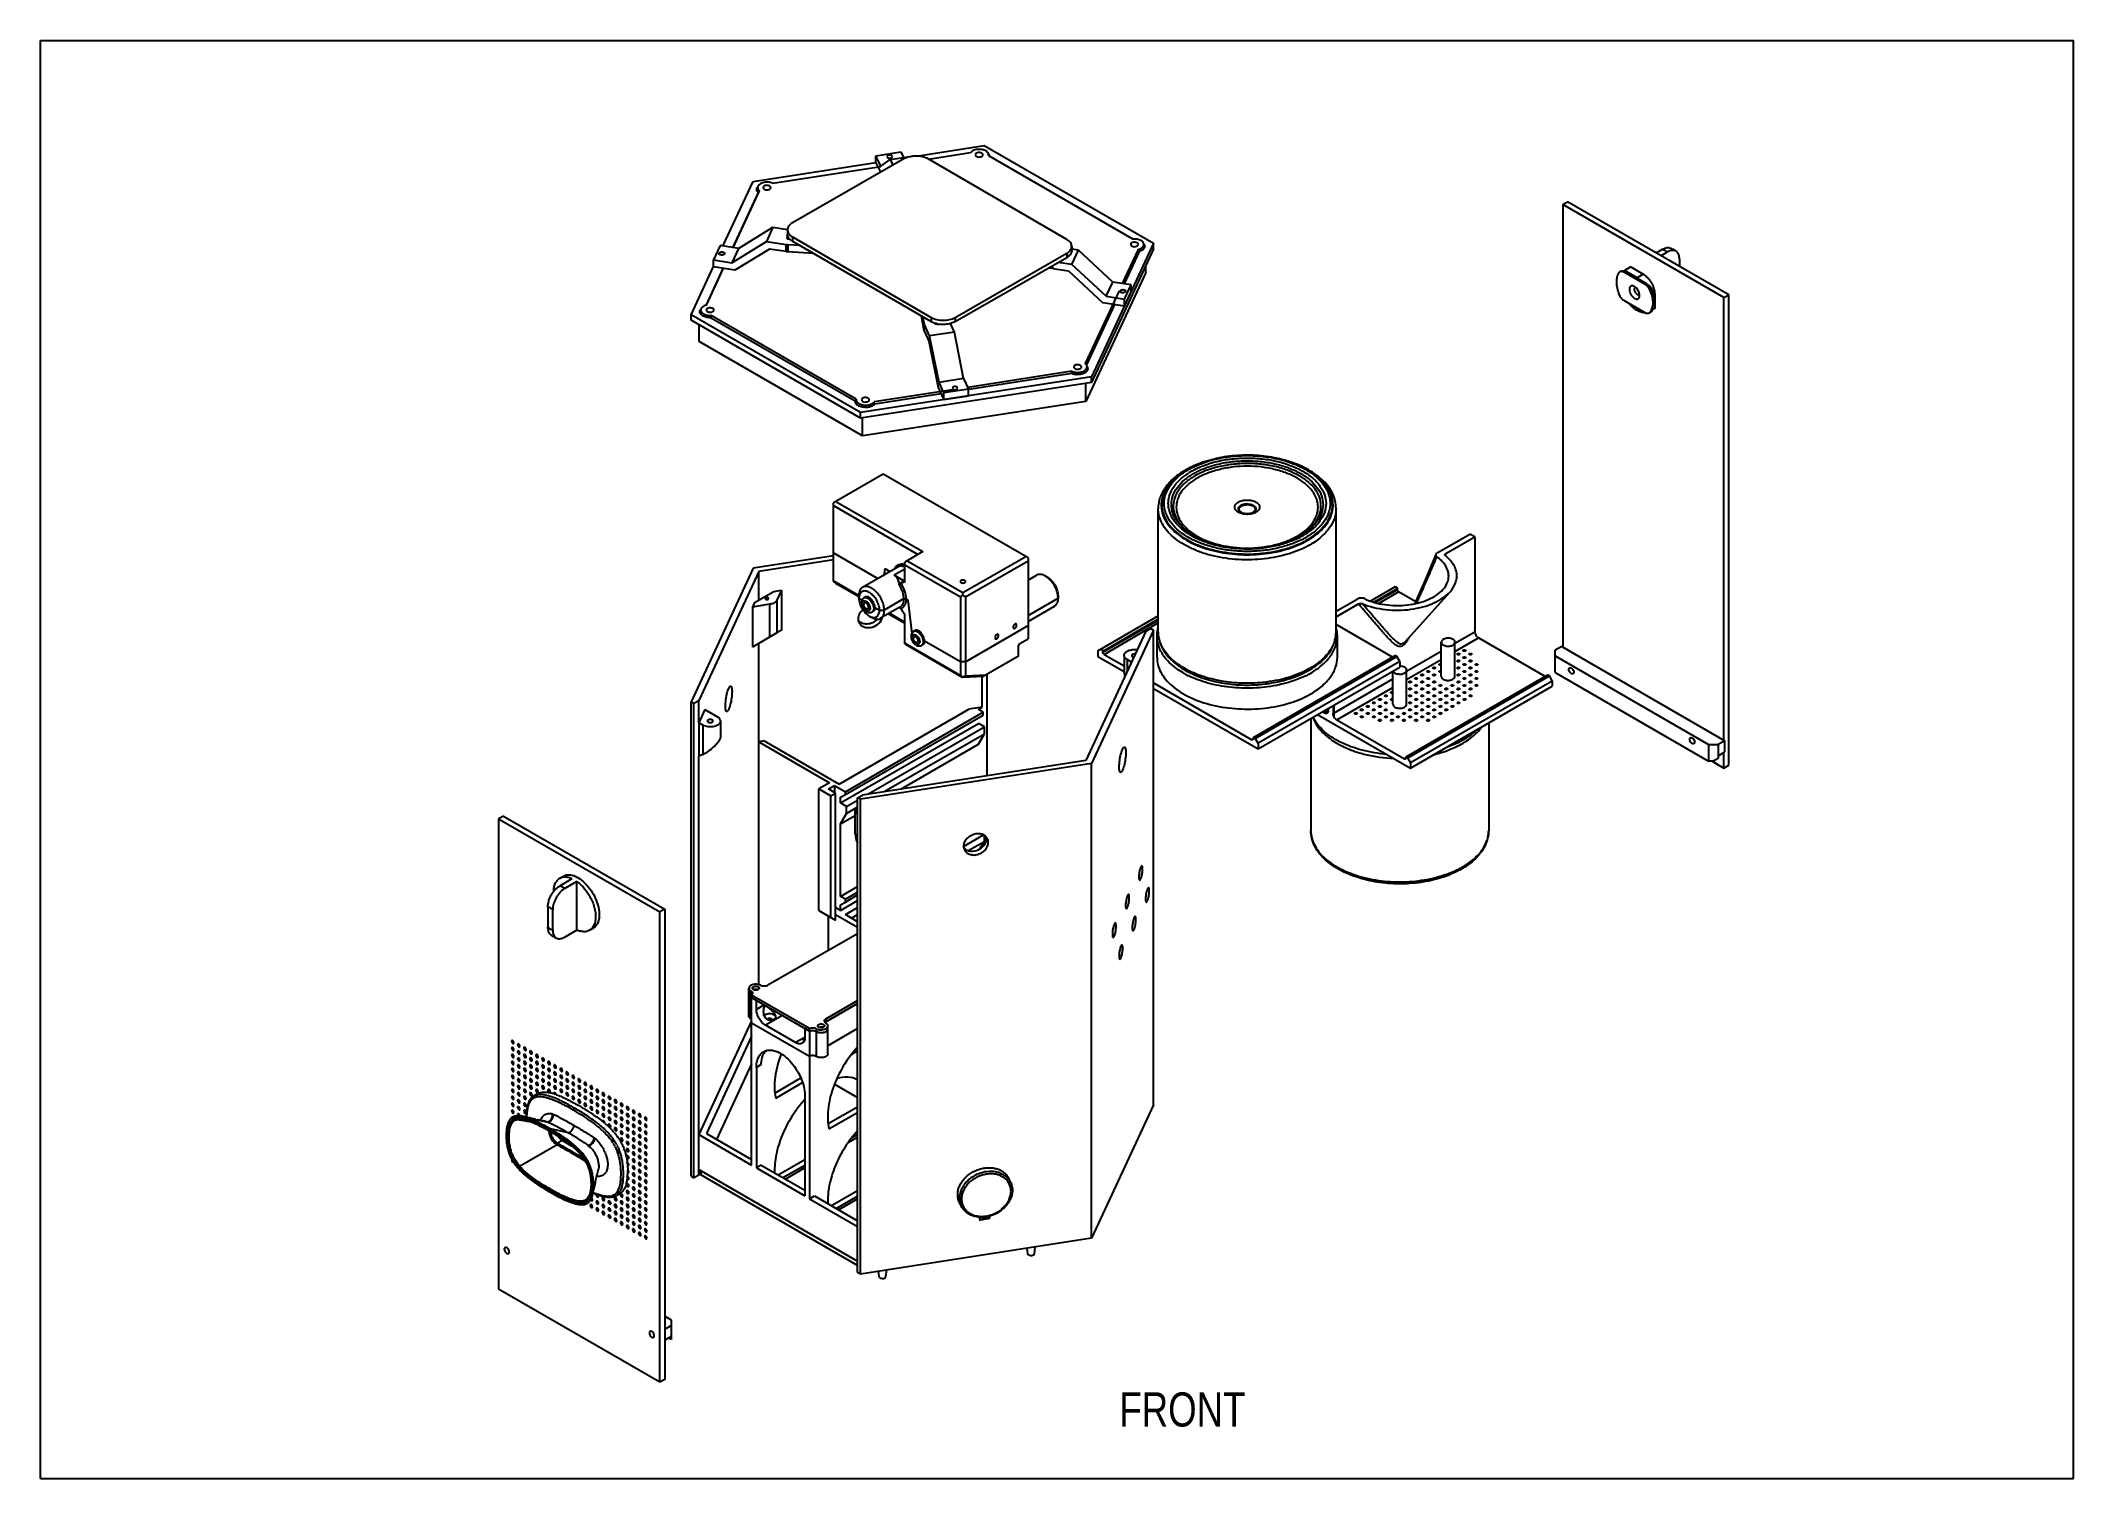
# Model space of a CAD drawing. Header units: millimetres. Extents: x 0 to 1189, y 0 to 841.
import ezdxf

# ---------------------------------------------------------------- set-up
doc = ezdxf.new("R2010")
doc.units = ezdxf.units.MM
doc.header["$LTSCALE"] = 65.395
doc.layers.get('0').update_dxf_attribs({"linetype": 'CONTINUOUS'})
for name, color, linetype in [('AXIS', 7, 'CONTINUOUS'), ('CURVES', 7, 'CONTINUOUS'), ('SURFACES', 7, 'CONTINUOUS')]:
    doc.layers.add(name, color=color, linetype=linetype)
doc.styles.get("Standard").update_dxf_attribs({"font": 'txt', "width": 0.8})

msp = doc.modelspace()

# ---------------------------------------------------------------- texts
at = {"color": 2, "linetype": 'Continuous', "insert": (631, 50.3), "char_height": 20, "width": 123.571, "attachment_point": 1, "line_spacing_factor": 0.9}
msp.add_mtext('FRONT', dxfattribs=at)

# ---------------------------------------------------------------- linework, layer by layer
at = {"color": 7, "linetype": 'Continuous'}
for p, q in [((0, 0), (0, 841)), ((0, 841), (1189, 841)), ((1189, 0), (1189, 841)), ((488.6, 773.7), (503.1, 776)), ((488.6, 769.6), (488.6, 773.7)), ((491.5, 767.6), (488.6, 773.7)), ((496.9, 771.4), (511.4, 773.6)), ((503.1, 776), (504.7, 772.6)), ((511.4, 773.6), (511.5, 773.5)), ((504.9, 771.8), (439.7, 734.4)), ((488.6, 769.6), (491.3, 764)), ((491.5, 767.6), (496.9, 771.4)), ((496.9, 771.4), (498.4, 768.1)), ((600.2, 724.7), (519.1, 771.8)), ((404.9, 719.9), (419.9, 752.1)), ((419.9, 751.8), (419.9, 752.1)), ((890.3, 745.1), (893.1, 746.7)), ((890.3, 745.1), (890.3, 486.3)), ((984.6, 690.7), (890.3, 745.1)), ((987.4, 692.3), (893.1, 746.7)), ((436.8, 730.3), (436.8, 727.8)), ((439.7, 726.2), (520.8, 679.1)), ((444.2, 721.1), (437.1, 721.6)), ((452.1, 716.5), (437.1, 717.5)), ((439.7, 723.8), (520.8, 676.7)), ((534.9, 679.1), (600.2, 716.6)), ((534.9, 676.7), (600.2, 714.1)), ((603.1, 720.7), (603.1, 718.2)), ((642.5, 717.6), (633.7, 698.8)), ((944.9, 716.8), (948.7, 719)), ((947.7, 715.2), (951.6, 717.4)), ((389.4, 686.4), (399.3, 707.8)), ((592.1, 707.7), (589.3, 707.9)), ((646.4, 705.4), (611.4, 630)), ((646.4, 705.4), (646.4, 709.4)), ((923.7, 705.7), (924.4, 706.1)), ((938.4, 698.5), (926.2, 705.5)), ((930.1, 708.6), (926.5, 706.5)), ((933.8, 702.3), (926.5, 706.5)), ((939.1, 698.9), (926.9, 705.9)), ((930.1, 708.6), (937.4, 704.4)), ((958.6, 713.2), (958.6, 708.9)), ((940.5, 698), (939.1, 698.9)), ((943.6, 689.6), (943.6, 688)), ((944.1, 692.8), (944.1, 684.4)), ((984.6, 690.7), (987.4, 692.3)), ((984.6, 431.8), (984.6, 690.7)), ((987.4, 417.1), (987.4, 692.3)), ((476.5, 630.1), (391.9, 678.9)), ((515.1, 680), (516.7, 671.5)), ((516, 679.5), (516.7, 675.6)), ((628.1, 686.6), (611.7, 651.3)), ((926.2, 689), (938.4, 682)), ((940.9, 681.7), (941.6, 682.1)), ((944.1, 684.4), (942.7, 683.6)), ((385.1, 665), (385.1, 674.7)), ((520, 668.3), (517, 674.9)), ((517, 670.9), (519.5, 665.3)), ((534.5, 670.5), (532.2, 675.6)), ((480.7, 609.8), (385.1, 665)), ((539.9, 643.3), (542.8, 637.2)), ((603.2, 646.2), (542.9, 636.9)), ((526.7, 634.4), (487.9, 628.4)), ((525, 638.1), (528.3, 630.8)), ((528.3, 634.9), (525.5, 641.1)), ((611.4, 630), (611.4, 640.6)), ((476.5, 629.9), (476.5, 630.1)), ((476.5, 629.9), (476.5, 630.1)), ((611.4, 630), (480.7, 609.8)), ((480.7, 609.8), (480.7, 620.4)), ((492.8, 587.5), (463.8, 570.7)), ((577.6, 538.5), (492.8, 587.5)), ((463.8, 524.7), (463.8, 570.7)), ((465.2, 571.5), (516.1, 542.2)), ((463.8, 569.1), (512.6, 540.9)), ((817.2, 541.5), (836, 552.4)), ((822, 541), (838.9, 550.8)), ((838.9, 550.8), (836, 552.4)), ((838.9, 550.8), (838.9, 495.2)), ((463.8, 539.7), (416.7, 532.4)), ((463.8, 537.3), (420, 530.5)), ((463.8, 541.3), (489.7, 526.4)), ((516.1, 542.2), (505.5, 536)), ((505.5, 524.2), (505.5, 536)), ((506.9, 536.8), (539.5, 518.1)), ((512.6, 540.9), (512.6, 540.1)), ((539.5, 518.1), (576.2, 539.3)), ((540.9, 515.6), (577.6, 536.8)), ((577.6, 538.5), (577.6, 491.1)), ((816.1, 540.5), (810.6, 527.4)), ((416.7, 532.4), (380.5, 454.3)), ((420, 530.5), (384.9, 455)), ((420, 513.7), (420, 530.5)), ((463.8, 525), (478.6, 516.4)), ((463.8, 524.7), (465, 523.6)), ((465, 523.6), (478.6, 515.8)), ((501.3, 533.1), (480.8, 521.2)), ((493.8, 532.2), (493.3, 528.4)), ((493.8, 532.2), (493.4, 528.5)), ((493.8, 532.2), (496.8, 530.5)), ((504.5, 525.3), (499.2, 528.3)), ((502.9, 523.6), (502, 524.1)), ((502.5, 523.5), (502.9, 523.6)), ((502.9, 523.6), (504.5, 525.2)), ((505.5, 524.2), (503.1, 523.6)), ((505.5, 525.8), (504.5, 525.2)), ((505.5, 534.4), (538, 515.6)), ((577.6, 525.5), (582.5, 528.3)), ((589.1, 526.9), (587.7, 527.8)), ((808.8, 523.2), (806.2, 517.2)), ((810.6, 527.4), (808.8, 523.2)), ((417.6, 512.3), (416.4, 509.7)), ((426.4, 511.3), (416.4, 509.7)), ((417.6, 512.3), (428.9, 518.8)), ((428.9, 518.8), (433.3, 519.5)), ((433.3, 519.5), (430.6, 513.7)), ((433.3, 519.5), (433.3, 496.1)), ((478.6, 514.8), (478.6, 516.4)), ((478.6, 514.8), (480.4, 513.8)), ((504.8, 514.4), (493.5, 507.9)), ((504.8, 514.4), (506.2, 514.4)), ((506.2, 514.4), (507.2, 513.8)), ((507.2, 513.8), (509.5, 494.2)), ((539.5, 516.4), (538, 515.6)), ((538, 515.6), (538, 469.7)), ((539.5, 516.4), (539.5, 518.1)), ((540.9, 515.6), (539.5, 516.4)), ((540.9, 515.6), (540.9, 469.5)), ((577.6, 504.8), (595.1, 514.9)), ((595.1, 516.5), (595.1, 514.9)), ((757.7, 507.2), (770, 514.3)), ((757.7, 503.9), (770.9, 511.5)), ((792.3, 521.6), (777.8, 513.2)), ((793.5, 520.3), (793.5, 519.8)), ((804.3, 512.7), (794.2, 518.6)), ((806.2, 517.2), (804.6, 513.5)), ((416.4, 509.7), (416.4, 486.3)), ((484.7, 504.4), (486.1, 503.6)), ((488, 509.4), (490.7, 507.9)), ((490.7, 507.9), (493.5, 507.9)), ((502.6, 509.6), (491.3, 503.1)), ((496, 505.8), (505.5, 500.3)), ((496.5, 506.1), (505.5, 500.9)), ((502.4, 509.2), (502.2, 509.3)), ((502.4, 509.2), (502.2, 509.3)), ((503.1, 508.8), (502.4, 509.2)), ((503.1, 508.8), (505.5, 505.4)), ((505.5, 488.2), (505.5, 505.4)), ((577.6, 501.3), (593, 510.1)), ((618.4, 484.1), (653.7, 504.5)), ((790.7, 480.4), (757.7, 499.4)), ((430.6, 494.5), (416.4, 486.3)), ((420, 288.8), (420, 488.4)), ((433.3, 496.1), (430.6, 494.5)), ((505.5, 488.5), (538, 469.7)), ((505.8, 487.9), (505.5, 488.2)), ((505.8, 487.9), (539, 468.7)), ((538, 477.6), (517, 489.8)), ((540.9, 477.6), (577.6, 498.9)), ((572, 487), (572.7, 488.3)), ((572.7, 488.3), (577.6, 491.1)), ((880, 469), (841, 491.6)), ((540.9, 477.6), (538, 477.6)), ((572, 480.9), (551.7, 469.2)), ((572, 480.9), (572, 487)), ((618.4, 484.1), (618.4, 480.8)), ((621.3, 483.7), (621.3, 483.3)), ((622, 482), (633.8, 475.2)), ((638.1, 477.4), (635.5, 478.9)), ((709.4, 433.4), (792.3, 481.3)), ((795, 477.9), (712.1, 430)), ((795, 477.9), (793.3, 480.7)), ((795, 477.9), (795, 474.6)), ((889.7, 486.6), (885.8, 484.4)), ((885.8, 471.3), (885.8, 484.4)), ((885.8, 481.1), (975.6, 429.3)), ((538, 469.7), (539, 468.8)), ((539, 468.8), (540.9, 469.5)), ((539, 468.7), (551.7, 469.2)), ((539, 468.7), (539, 468.8)), ((540.9, 469.5), (553, 470)), ((550.8, 451.1), (550.7, 469.2)), ((553.6, 411), (553.6, 470.3)), ((650.9, 465.3), (708.5, 432.1)), ((798.7, 422.1), (881.6, 470)), ((801.3, 418.7), (884.2, 466.6)), ((884.2, 466.6), (882.6, 469.4)), ((884.2, 466.6), (884.2, 463.3)), ((885.8, 471.3), (975.6, 419.5)), ((380.5, 176.7), (380.5, 454.3)), ((380.5, 454.3), (382.1, 453.4)), ((382.1, 453.4), (384.9, 455)), ((382.1, 175.8), (382.1, 453.4)), ((385, 442), (384.9, 455)), ((756, 452.1), (756, 447.4)), ((388.5, 449.7), (384.9, 441.9)), ((385, 442), (385, 422.4)), ((387.4, 440.5), (385, 442)), ((388.5, 449.7), (395.9, 445.4)), ((397.6, 443), (397.6, 433)), ((467.1, 406.1), (543, 449.9)), ((467.8, 395.1), (548.5, 441.6)), ((470.7, 401.6), (551.3, 448.2)), ((470.7, 400), (551.3, 446.5)), ((550.8, 451.1), (543, 449.9)), ((548.5, 449.8), (550.8, 451.1)), ((551.3, 448.2), (548.5, 449.8)), ((552, 439.6), (548.5, 441.6)), ((749.7, 448.5), (751, 447.8)), ((753.1, 450.5), (753.1, 449)), ((758.1, 443.7), (797.8, 420.8)), ((423.3, 431.4), (420, 430.9)), ((420, 430.9), (461.5, 406.9)), ((423.3, 431.4), (467.1, 406.1)), ((483.8, 400.2), (552, 439.6)), ((493.5, 401.7), (552, 435.5)), ((503.1, 403.2), (548.5, 429.4)), ((548.5, 429.4), (552, 435.5)), ((709.2, 433), (709.2, 432.5)), ((712.1, 430), (710.4, 432.8)), ((712.1, 430), (712.1, 426.8)), ((975.6, 429.3), (981.3, 429.3)), ((975.6, 429.3), (975.6, 419.5)), ((985.1, 431.5), (981.3, 429.3)), ((981.3, 429.3), (981.3, 421.1)), ((384.9, 201.1), (385, 422.4)), ((387.4, 423.4), (385, 422.4)), ((798.5, 421.6), (798.5, 421.2)), ((801.3, 418.7), (799.7, 421.5)), ((801.3, 418.7), (801.3, 415.5)), ((978.4, 419.5), (975.6, 419.5)), ((977.7, 419.5), (984.6, 415.5)), ((981.3, 421.1), (978.4, 419.5)), ((981.3, 422.7), (985.1, 425)), ((984.6, 415.5), (984.6, 424.6)), ((984.6, 415.5), (987.4, 417.1)), ((461.5, 406.9), (455.1, 403.3)), ((460.8, 403.3), (464.3, 405.3)), ((464.3, 405.3), (464.3, 401.2)), ((464.3, 405.3), (470.7, 401.6)), ((455.1, 332.2), (455.1, 403.3)), ((455.1, 403.3), (462.2, 399.2)), ((465, 400.8), (460.8, 403.3)), ((462.2, 399.2), (465, 400.8)), ((462.2, 328.1), (462.2, 399.2)), ((465, 326.5), (465, 400.8)), ((467.8, 398.4), (470.7, 400)), ((467.8, 395.1), (467.8, 398.4)), ((471.4, 393), (467.8, 395.1)), ((470.7, 400), (470.7, 401.6)), ((471.4, 393), (477.8, 396.8)), ((471.4, 389), (471.4, 393)), ((471.4, 389), (477.7, 392.6)), ((270.7, 387.4), (267.9, 385.8)), ((267.9, 385.8), (267.9, 110.6)), ((267.9, 385.8), (362.2, 331.4)), ((270.7, 387.4), (365.1, 333)), ((467.8, 382.8), (471.4, 389)), ((467.8, 382.8), (476.5, 387.8)), ((467.8, 340.4), (467.8, 382.8)), ((539.9, 369.7), (551.5, 376.4)), ((542.6, 367.2), (552, 372.6)), ((549.4, 368.2), (552, 372.6)), ((310.8, 350.7), (303.8, 346.6)), ((313.7, 349.1), (306.6, 345)), ((313.7, 320.7), (313.7, 349.1)), ((467.8, 340.4), (477.8, 346.2)), ((296.7, 334.3), (296.7, 322.5)), ((365.1, 333), (362.2, 331.4)), ((365.1, 333), (365.1, 57.8)), ((467.8, 332.2), (465, 333.9)), ((470.7, 338.8), (467.8, 340.4)), ((467.8, 332.2), (477.8, 338)), ((467.8, 335.5), (470.7, 337.1)), ((467.8, 332.2), (467.8, 335.5)), ((470.7, 338.8), (477.8, 342.9)), ((470.7, 337.1), (477.8, 341.3)), ((470.7, 337.1), (470.7, 338.8)), ((470.7, 329.8), (477.8, 333.9)), ((299.5, 320.8), (299.5, 332.6)), ((362.2, 56.2), (362.2, 331.4)), ((455.1, 332.2), (465, 326.5)), ((460.8, 308.8), (460.8, 329)), ((465, 329.8), (477.8, 322.4)), ((477.8, 325.6), (470.7, 329.8)), ((474.2, 327.7), (477.8, 329.8)), ((313.7, 320.7), (306.6, 316.6)), ((415.8, 183.2), (415.8, 281.2)), ((418.7, 279.6), (415.8, 281.2)), ((418.7, 274.3), (418.7, 279.6)), ((477.8, 277.8), (459.3, 267.1)), ((415.8, 267.6), (384.9, 201.1)), ((415.8, 266.5), (449.8, 246.9)), ((441.6, 254.9), (424, 265.1)), ((449.8, 261.6), (447, 263.3)), ((447, 263.3), (447, 257.9)), ((449.8, 261.6), (449.8, 163.6)), ((477.8, 263.1), (460.5, 253.1)), ((415.8, 258.7), (389.4, 201.8)), ((415.8, 242.4), (395.4, 198.3)), ((418.7, 240.4), (418.7, 181.6)), ((464.4, 230.5), (477.8, 222.8)), ((288.5, 223.7), (288.1, 223.4)), ((291, 225.1), (288.5, 223.7)), ((288.5, 223.7), (288.5, 223.7)), ((301.6, 224.4), (301.7, 224.4)), ((301.6, 224.4), (301.7, 224.4)), ((447, 224.1), (447, 165.3)), ((460.6, 207.5), (477.8, 217.4)), ((461.1, 204.5), (477.8, 214.1)), ((283.3, 211.4), (282.7, 211.6)), ((284, 211.3), (283.3, 211.4)), ((283.6, 209.6), (283.6, 209.6)), ((284.7, 211.1), (284, 211.3)), ((285.3, 210.9), (284.7, 211.1)), ((286, 210.8), (285.3, 210.9)), ((286.6, 210.6), (286, 210.8)), ((287.2, 210.5), (286.6, 210.6)), ((287.7, 210.4), (287.2, 210.5)), ((289.5, 210), (290.4, 209.8)), ((325.3, 211.3), (325.4, 211.2)), ((325.3, 211.3), (325.4, 211.2)), ((328.2, 209.1), (328.4, 209)), ((328.3, 209.1), (328.4, 209)), ((305.2, 197.7), (310.2, 194.8)), ((384.9, 201.1), (415.8, 183.2)), ((384.9, 177.4), (384.9, 201.1)), ((389.4, 201.8), (415.8, 186.5)), ((477.8, 199.4), (472.3, 196.2)), ((343.1, 184.7), (343.1, 184.7)), ((343.1, 184.7), (343.1, 184.7)), ((343.4, 180.7), (343.4, 180.5)), ((343.4, 180.7), (343.4, 180.5)), ((384.9, 180.7), (477.8, 127)), ((386.1, 179.8), (384.9, 177.4)), ((421.5, 183.2), (418.7, 181.6)), ((418.7, 181.6), (447, 165.3)), ((421.5, 183.2), (447, 168.5)), ((447, 181.6), (435.6, 175.1)), ((321.5, 167.4), (321.5, 167.4)), ((323.1, 167), (323.7, 166.7)), ((323.7, 166.7), (324.9, 166.2)), ((336.6, 165.4), (339.1, 166.8)), ((343.3, 176.5), (343.3, 176.5)), ((343.3, 176.5), (343.3, 176.5)), ((380.5, 176.7), (382.1, 175.8)), ((384.9, 177.4), (382.1, 175.8)), ((462.5, 159.6), (477.8, 168.4)), ((324.9, 166.2), (326.1, 165.8)), ((333, 164.4), (333.7, 164.5)), ((333.7, 164.5), (334.3, 164.6)), ((334.3, 164.6), (334.3, 164.6)), ((449.8, 163.6), (452.6, 165.3)), ((449.8, 163.6), (477.8, 147.4)), ((452.6, 165.3), (477.8, 150.7)), ((465.3, 157.9), (477.8, 165.1)), ((466.7, 157.1), (477.8, 163.5)), ((549.1, 152.8), (549.1, 152.4)), ((549.5, 151.5), (549.5, 152.8)), ((555, 152), (549.5, 151.1)), ((555, 153.4), (555, 152.3)), ((362.2, 56.2), (267.9, 110.6)), ((365.1, 94.9), (368.8, 92.7)), ((365.1, 87.3), (368.8, 89.5)), ((368.8, 92.7), (368.8, 81.3)), ((368.8, 82.9), (365.1, 80.8)), ((368.8, 81.3), (367.4, 82.1)), ((365.1, 57.8), (362.2, 56.2)), ((0, 0), (1189, 0))]:
    msp.add_line(p, q, dxfattribs=at)
at = {"color": 9, "linetype": 'Continuous'}
for p, q in [((439.7, 726.2), (439.7, 723.8)), ((600.2, 716.6), (600.2, 714.1)), ((926.2, 705.5), (926.9, 705.9)), ((937.4, 704.4), (933.8, 702.3)), ((939.1, 698.9), (938.4, 698.5)), ((942.2, 695.1), (941.4, 694.7)), ((942.3, 695.8), (942.2, 695.1)), ((944.1, 692.8), (943.4, 692.3)), ((520.8, 679.1), (520.8, 676.7)), ((534.9, 679.1), (534.9, 676.7)), ((941.4, 682.2), (942.2, 682.6)), ((517, 670.9), (517, 674.9)), ((674.4, 551.5), (674.4, 551.5)), ((674.4, 551.5), (674.4, 551.5)), ((822, 541), (821.5, 539.8)), ((505.5, 531.9), (499.2, 528.3)), ((426.4, 511.3), (426.4, 492.1)), ((430.6, 513.7), (430.6, 494.5)), ((793.5, 520.3), (780, 512.5)), ((780.5, 512.3), (793.5, 519.8)), ((782.5, 511.8), (794.2, 518.6)), ((653.7, 502.5), (621.3, 483.7)), ((621.3, 483.3), (653.7, 502)), ((622, 482), (653.7, 500.4)), ((757.6, 493), (757.6, 493)), ((827.3, 488.6), (838.9, 495.2)), ((827.3, 483.7), (841, 491.6)), ((710.4, 432.8), (793.3, 480.7)), ((799, 472.2), (819.3, 483.9)), ((799, 467.3), (819.3, 479)), ((756, 447.4), (791, 467.6)), ((799.7, 421.5), (882.6, 469.4)), ((758.1, 443.7), (791, 462.7)), ((387.4, 440.5), (387.4, 423.4)), ((753.1, 449), (751, 447.8)), ((709.2, 432.5), (708.5, 432.1)), ((798.5, 421.2), (797.8, 420.8)), ((743.1, 376.8), (743.2, 376.8)), ((415.5, 268.8), (415.5, 283.5)), ((423.3, 276.9), (418.7, 274.3)), ((433.9, 270.8), (424, 265.1)), ((459.3, 266.3), (459.3, 267.1)), ((447, 257.9), (441.6, 254.9)), ((453.7, 261.4), (453.7, 246.7)), ((421.5, 242), (418.7, 240.4)), ((300.4, 221), (300.3, 221.1)), ((300.4, 221), (300.3, 221.1)), ((301.9, 220.4), (301.8, 220.4)), ((301.9, 220.4), (301.8, 220.4)), ((305.5, 218.7), (305.4, 218.7)), ((305.5, 218.7), (305.4, 218.7)), ((307.6, 217.6), (307.4, 217.7)), ((307.6, 217.6), (307.4, 217.7)), ((309.8, 218), (309.6, 218.1)), ((309.8, 218), (309.6, 218.1)), ((311.3, 217.2), (311.1, 217.3)), ((311.3, 217.2), (311.1, 217.3)), ((278.9, 210), (287, 208.5)), ((289.5, 210), (296.1, 208.6)), ((298, 204.6), (308.4, 202.3)), ((323.2, 207.9), (323, 208)), ((323.2, 207.9), (323, 208)), ((330.2, 203.8), (330.2, 203.9)), ((330.2, 203.8), (330.2, 203.9)), ((331.6, 202.4), (331.6, 202.5)), ((331.6, 202.4), (331.6, 202.4)), ((280.1, 182.7), (302.1, 195.2)), ((302.1, 195.2), (302.3, 195.1)), ((305.2, 197.7), (302.4, 196)), ((305.2, 197.7), (305.8, 198.1)), ((310.7, 190.2), (312.2, 189.4)), ((311.1, 191), (314.3, 189.2)), ((332.8, 201.1), (332.8, 201.2)), ((332.8, 201.1), (332.8, 201.2)), ((312.2, 189.4), (312.5, 189.2)), ((312.5, 189.2), (314.3, 188.2)), ((312.5, 189.2), (314.3, 188.2)), ((314.3, 189.2), (316.1, 188.1)), ((314.3, 189.2), (316.1, 188.1)), ((314.3, 188.2), (315.7, 187.4)), ((315.7, 187.4), (315.8, 187.3)), ((315.8, 187.3), (317.6, 186.3)), ((316.1, 188.1), (317.5, 187.3)), ((317.6, 186.3), (317.8, 186.2)), ((317.6, 186.3), (317.8, 186.2)), ((317.8, 186.2), (318.5, 185.8)), ((297.8, 167.6), (297.7, 167.7)), ((297.8, 167.6), (297.7, 167.7)), ((323.1, 167.3), (323.1, 167.3)), ((323.1, 167.3), (323.1, 167.3)), ((566.1, 175.1), (566.1, 175.1)), ((566.1, 175.1), (566.1, 175.1)), ((336.6, 165.4), (336.6, 165.4)), ((336.6, 165.4), (336.6, 165.4)), ((555, 152.3), (549.5, 151.5))]:
    msp.add_line(p, q, dxfattribs=at)
at = {"color": 7, "linetype": 'Continuous'}
for points in [[(804.6, 513.5), (804.1, 512.2), (803.8, 511.6)], [(284.1, 214.3), (284, 213.2), (283.9, 211.9), (283.9, 211.3)], [(285.9, 221), (285.6, 220.4), (285.3, 219.8), (285.1, 219.1), (284.9, 218.4), (284.7, 217.7), (284.5, 216.9), (284.3, 216), (284.2, 215.1), (284.1, 214.3)], [(286.6, 221.9), (286.2, 221.5), (285.9, 221)], [(288.1, 223.4), (287.7, 223.1), (287.3, 222.7), (286.9, 222.3), (286.6, 221.9)], [(282.7, 211.6), (282.5, 211.6), (281.6, 211.8), (280.7, 212), (279.9, 212), (279.2, 212), (278.6, 212), (278, 211.9), (277.4, 211.8), (276.9, 211.6), (276.4, 211.4), (276, 211.2), (275.6, 210.9), (275.2, 210.6), (274.9, 210.3), (274.5, 209.9), (274.2, 209.4), (273.9, 208.9), (273.7, 208.3), (273.4, 207.7), (273.2, 207), (273, 206.2), (272.8, 205.3), (272.6, 204.3), (272.5, 203.2), (272.5, 202), (272.4, 200.6), (272.5, 199.3), (272.5, 198), (272.6, 196.8), (272.8, 195.6), (273, 194.5), (273.2, 193.5), (273.4, 192.5), (273.6, 191.6), (273.9, 190.7), (274.2, 189.9), (274.5, 189.1), (274.8, 188.3), (275.2, 187.6), (275.6, 186.8), (276, 186.1), (276.4, 185.3), (276.9, 184.6), (277.4, 183.9), (277.9, 183.1), (278.5, 182.4), (279.2, 181.6), (279.9, 180.8), (280.7, 179.9), (281.5, 179.1), (282.5, 178.2), (283.5, 177.3), (284.6, 176.4), (285.9, 175.4), (287.4, 174.3), (289, 173.1), (290.8, 171.9), (292.9, 170.5), (295.3, 169), (297.8, 167.6)], [(283.6, 209.6), (284.1, 209.5), (285, 209.2), (285.9, 208.9), (286.9, 208.5), (288.1, 208.1), (289.3, 207.5), (290.7, 206.9), (292.2, 206.1), (294, 205.2), (295.9, 204.2), (297.9, 203)], [(289.5, 210), (289, 210.1), (288.8, 210.1), (288.5, 210.2), (288.3, 210.3), (288, 210.3), (287.7, 210.4)], [(295.1, 208.9), (294.7, 208.9), (293.9, 209.1), (293.2, 209.2), (292.4, 209.4), (291.7, 209.5), (291, 209.7), (290.4, 209.8)], [(297.9, 203), (300.1, 201.7), (302.1, 200.5), (304, 199.3), (305.6, 198.2), (307, 197.3), (308.2, 196.4), (309.4, 195.5), (310.4, 194.6), (311.4, 193.8), (312.3, 193.1), (313.1, 192.3), (313.9, 191.6), (314.6, 190.8), (315.3, 190.1), (315.9, 189.4), (316.5, 188.7), (317, 188), (317.5, 187.4), (317.9, 186.7), (318.3, 186), (318.7, 185.4), (319.1, 184.7), (319.4, 184.1), (319.7, 183.4), (320, 182.7), (320.3, 181.9), (320.6, 181.2), (320.8, 180.4), (321.1, 179.6), (321.3, 178.7), (321.4, 177.9), (321.6, 176.9), (321.7, 176), (321.9, 174.9), (321.9, 173.8), (322, 172.8), (322, 171.7), (321.9, 170.6), (321.8, 169.6), (321.7, 168.7), (321.6, 168), (321.5, 167.4)], [(322.8, 166), (323.2, 167.8), (323.7, 169.6), (324.1, 171.4), (324.5, 173.1), (324.8, 174.6), (325.2, 176.2), (325.6, 177.6), (325.9, 179.1), (326.2, 180.2)], [(297.8, 167.6), (300.2, 166.2), (302.5, 164.9), (304.6, 163.9), (306.4, 163), (308, 162.3), (309.5, 161.7), (310.7, 161.3), (311.9, 160.9), (312.9, 160.6), (313.8, 160.4), (314.7, 160.2), (315.5, 160.1), (316.2, 160.1), (316.9, 160.1), (317.5, 160.2), (318.1, 160.2), (318.6, 160.4), (319, 160.6), (319.5, 160.8), (319.9, 161), (320.3, 161.3), (320.7, 161.6), (321, 162), (321.3, 162.4), (321.6, 162.8), (321.9, 163.3), (322.2, 163.9), (322.4, 164.6), (322.7, 165.3), (322.8, 166)], [(326.1, 165.8), (327.3, 165.4), (328.4, 165.1), (329.4, 164.8), (330.4, 164.6), (331.3, 164.5), (332.2, 164.4), (333, 164.4)], [(334.3, 164.6), (334.6, 164.6), (335, 164.7), (335.4, 164.8), (335.8, 165), (336.1, 165.1), (336.5, 165.3), (336.6, 165.4)]]:
    msp.add_lwpolyline(points, dxfattribs=at)
at = {"color": 9, "linetype": 'Continuous'}
for points in [[(757.6, 493), (757.6, 493), (757.6, 493)], [(743.1, 376.8), (743.2, 376.8), (743.2, 376.8)]]:
    msp.add_lwpolyline(points, dxfattribs=at)
at = {"color": 7, "linetype": 'Continuous'}
for centre, radius, start, end in [((442.4, 729.2), 6.04, 224.149, 224.8375), ((643.8, 720.7), 2.02, 359.9869, 10.5093), ((929.2, 702.6), 4.74, 123.9403, 129.7673), ((526.9, 687.7), 12.6, 248.808, 251.0833), ((523.3, 676.1), 0.612, 204.9266, 209.1427), ((527.2, 688.6), 13.5, 251.0897, 254.0322), ((527.7, 690.6), 15.6, 258.8204, 259.4088), ((527.7, 691), 16, 259.4123, 261.123), ((527.8, 691.4), 16.4, 261.124, 263.3666), ((610.4, 649.1), 2.1, 6.7772, 16.5316), ((610.5, 649.1), 2.01, 0.0476, 6.72), ((478.5, 629.9), 2, 179.9383, 183.7052), ((483.8, 632.6), 5.92, 295.8949, 300.8314), ((693.1, 551.2), 45, 121.5139, 121.9677), ((694.5, 546.3), 50.1, 118.5968, 119.9947), ((693.7, 550.1), 46.2, 119.9945, 121.509), ((488.1, 513.4), 17.5, 35.0669, 37.5587), ((11, 980.2), 671.2, 317.0195, 317.1419), ((483.7, 515.2), 5.02, 160.9363, 166.3895), ((582.4, 514.7), 12.7, 6.9359, 10.075), ((512.3, 492.9), 3.1, 153.0198, 158.8306), ((734.4, 496.7), 23.7, 330.4629, 332.2637), ((694.7, 516.5), 50.6, 240.6038, 241.3769), ((706.1, 548.3), 84.2, 276.9915, 277.5164), ((806.2, 399.9), 50.1, 298.5968, 299.9947), ((294.7, 325.6), 30.3, 30.5771, 30.7819), ((415.7, 285.1), 1.35, 180.0201, 186.8999), ((415.7, 285.1), 1.37, 186.9059, 191.7077), ((415.7, 285.1), 1.43, 191.7384, 198.7054), ((415.8, 285.1), 1.51, 198.6828, 201.6261), ((415.9, 285.2), 1.62, 201.6848, 208.7106), ((416, 285.2), 1.76, 208.6642, 211.7776), ((416.2, 285.3), 1.91, 211.8137, 217.2338), ((416.3, 285.4), 2.1, 217.2073, 220.5786), ((416.5, 285.6), 2.3, 220.6053, 225.1011), ((416.7, 285.7), 2.56, 225.0756, 227.9152), ((416.8, 286), 2.84, 227.9428, 232.3214), ((417, 286.2), 3.11, 232.2865, 234.3738), ((417.2, 286.5), 3.47, 234.4428, 240.3717), ((460.1, 265.5), 1.8, 134.5741, 137.0574), ((460.2, 265.4), 1.93, 132.2008, 134.575), ((460.6, 264.9), 2.59, 119.9272, 125.7603), ((459.2, 263), 1.34, 356.1124, 0.0001), ((430.2, 244.3), 8.31, 144.4284, 149.5001), ((292.4, 201.2), 25, 74.1794, 76.5794), ((291.3, 197.2), 29.1, 73.1643, 74.2323), ((290.5, 194.5), 32, 72.1755, 73.1729), ((289.1, 190.2), 36.4, 70.3327, 72.1727), ((287.5, 185.7), 41.2, 70.0299, 70.3723), ((286.8, 183.7), 43.3, 69.5411, 69.9397), ((281.1, 169.3), 58.8, 67.0292, 67.2899), ((280, 166.9), 61.5, 66.6074, 67.028), ((278.9, 164.3), 64.3, 66.3527, 66.6086), ((277.4, 160.9), 68, 65.6577, 66.3507), ((267.6, 139.8), 91.3, 63.9458, 64.158), ((242.4, 92.1), 145.3, 58.4392, 60.0042), ((258.3, 117.1), 115.6, 55.7718, 56.6257), ((265.6, 127.8), 102.6, 54.4512, 55.7686), ((272.5, 137.6), 90.7, 53.783, 54.3323), ((274.8, 140.7), 86.9, 53.4729, 53.7813), ((276, 142.3), 84.9, 53.3121, 53.4723), ((279.1, 146.4), 79.7, 51.932, 53.3194), ((284, 152.7), 71.7, 51.3608, 51.749), ((285.7, 154.9), 69, 50.7958, 51.362), ((287.7, 157.3), 65.8, 50.2133, 50.7958), ((288.8, 158.7), 64, 50.0792, 50.2112), ((289.8, 159.8), 62.6, 49.6107, 50.0805), ((292, 162.4), 59.1, 48.3595, 49.6141), ((294.9, 165.7), 54.8, 47.6819, 48.3474), ((297.1, 168.1), 51.5, 46.2925, 47.6846), ((299.2, 170.3), 48.4, 46.0509, 46.2765), ((299.9, 171.1), 47.4, 45.5333, 46.0518), ((301.7, 172.8), 44.9, 43.3805, 45.5409), ((303.6, 174.7), 42.2, 43.143, 43.3538), ((304.9, 175.9), 40.4, 40.9329, 43.1513), ((311.6, 181.4), 31.8, 33.8365, 35.541), ((312.1, 181.7), 31.2, 32.9818, 33.8336), ((313.8, 182.7), 29.2, 26.3457, 27.8425), ((312.1, 182), 31, 18.1894, 19.054), ((308.4, 181), 34.9, 12.6335, 13.1309), ((301.2, 179.8), 42.2, 6.6733, 7.0418), ((298.7, 179.6), 44.7, 359.9064, 1.1857), ((300.3, 179.6), 43.1, 358.8652, 359.9114), ((302.9, 179.5), 40.5, 357.7927, 358.8657), ((336.2, 171.8), 5.75, 299.9993, 305.5036), ((324.7, 176.9), 18.5, 344.8128, 347.7998), ((320.9, 177.7), 22.4, 347.8459, 350.5982), ((317.8, 178.2), 25.5, 350.5872, 351.8974), ((313.8, 178.8), 29.6, 351.9362, 354.3741), ((310.7, 179.1), 32.7, 354.365, 355.4595), ((306.4, 179.4), 37, 355.581, 357.7994)]:
    msp.add_arc(centre, radius, start, end, dxfattribs=at)
at = {"color": 9, "linetype": 'Continuous'}
for centre, radius, start, end in [((694, 551), 45.1, 119.9984, 120.7701), ((693.1, 554.2), 40.2, 122.5509, 122.7499), ((693.9, 553.1), 41.6, 119.977, 122.5431), ((672.5, 569.3), 17, 186.6674, 187.0621), ((707, 568.6), 4.12, 299.9544, 304.4955), ((707.9, 567.4), 2.67, 314.7645, 320.8208), ((739, 569.3), 17, 352.9383, 353.3326), ((696.4, 593.9), 50.1, 242.4593, 243.5127), ((694.9, 585.3), 39.5, 238.7488, 239.1381), ((716.6, 585.3), 39.5, 300.6413, 301.339), ((715.1, 593.9), 50.2, 296.4863, 297.539), ((716.5, 591.3), 47.2, 297.5179, 299.9915), ((481.1, 508.8), 6.16, 9.5792, 12.022), ((740.3, 495.1), 17.5, 352.9949, 356.8656), ((740.4, 495.1), 17.4, 356.869, 359.9991), ((735, 497.2), 23.2, 327.111, 330.4299), ((695, 519.1), 52.1, 241.7467, 242.3093), ((695.3, 519.6), 52.7, 242.3086, 242.4652), ((706.1, 551.2), 86.1, 276.769, 277.1583), ((760.4, 378.9), 17.4, 180.001, 183.2173), ((760.5, 378.9), 17.5, 183.2202, 186.8866), ((806.2, 402.1), 51.2, 297.5043, 299.9747), ((291.8, 216.9), 6.52, 141.1701, 142.0255), ((291.4, 218.7), 5.78, 119.4736, 119.8874), ((291.4, 218.7), 5.78, 119.1568, 119.4736), ((289, 196.3), 28.5, 73.7535, 74.1529), ((285.5, 186), 38, 70.3691, 71.3787), ((278.4, 167.6), 57.8, 66.8323, 67.6399), ((276.3, 162.7), 63.1, 66.2251, 66.8359), ((271.1, 151.1), 75.8, 64.6456, 66.0341), ((266.4, 141.2), 86.8, 64.0041, 64.6536), ((268.5, 145.3), 83.6, 64.6063, 64.7772), ((263.9, 135.8), 94.1, 63.2595, 64.5755), ((262.9, 134), 94.8, 63.3792, 64.0039), ((255.8, 119.9), 110.6, 62.2079, 63.3201), ((256.6, 121.3), 110.4, 62.3996, 63.2556), ((249.1, 107.2), 125, 61.2999, 62.067), ((253.6, 115.6), 116.8, 62.1289, 62.4024), ((250.3, 109.5), 123.8, 61.3873, 62.1242), ((241.5, 93.3), 140.8, 60.3021, 61.2855), ((244.2, 98.3), 136.5, 60.6866, 61.2764), ((235.6, 83), 152.6, 60.0257, 60.3067), ((237.3, 85.9), 150.7, 60.0234, 60.5794), ((297.7, 208.4), 5.22, 132.7257, 137.7819), ((297.6, 208.5), 5.03, 127.5498, 132.7177), ((302.9, 203.2), 5.64, 177.5987, 180.0245), ((297, 205.7), 2.5, 275.6675, 283.3136), ((267.3, 132.3), 94, 54.4722, 54.9305), ((269.6, 135.6), 90, 53.9913, 54.4721), ((271.4, 138), 87, 53.5794, 53.9906), ((275.3, 143.2), 80.5, 52.0308, 53.4961), ((279.3, 148.4), 74, 51.8668, 52.0201), ((282.8, 152.8), 68.3, 50.7187, 51.8834), ((286.2, 156.9), 63, 50.0638, 50.7163), ((292.6, 164.5), 54.5, 47.5364, 48.8169), ((294.4, 166.5), 51.8, 46.4416, 47.537), ((295.3, 167.4), 50.5, 46.253, 46.4376), ((297.5, 169.7), 47.3, 44.8504, 46.2347), ((299.7, 171.9), 44.1, 43.7712, 44.8502), ((301, 173.1), 42.5, 43.3934, 43.7466), ((302.4, 174.4), 40.5, 41.8648, 43.406), ((213.9, 42.9), 176, 59.9268, 60.0449), ((207.1, 29), 192.3, 60.1137, 60.2923), ((303.5, 175.5), 38.9, 41.3339, 41.8614), ((304.1, 175.9), 38.3, 41.0205, 41.255), ((310.2, 180.6), 29.2, 32.2926, 33.0014), ((310.4, 180.7), 28.9, 31.9009, 32.2921), ((310.8, 180.9), 28.5, 30.846, 31.9025), ((309.1, 179.9), 31.8, 34.3638, 35.0857), ((311.2, 181.2), 27.9, 29.807, 30.8454), ((309.4, 180.1), 31.4, 33.2763, 34.3646), ((311.3, 181.3), 27.8, 27.7013, 29.8057), ((311, 181.1), 29.6, 27.623, 27.9588), ((311.1, 181.1), 29.5, 26.7237, 27.6233), ((311.2, 181.2), 29.3, 25.7122, 26.724), ((309.8, 180.7), 30.8, 18.1899, 20.0087), ((325.8, 182), 5.65, 321.5423, 326.3492), ((325.9, 181.9), 5.46, 320.9829, 321.5176), ((311.8, 182.6), 20, 14.1544, 16.2421), ((304.4, 179.3), 36.4, 10.5017, 12.1157), ((303.1, 179), 37.8, 9.7018, 10.5063), ((302.1, 178.9), 38.8, 8.8657, 9.7016), ((339.5, 206), 42, 249.3382, 250.3837), ((307.6, 177.7), 31.9, 354.2356, 354.4212), ((316.2, 176.7), 24.7, 350.0082, 351.8811), ((311.6, 177.3), 29.3, 352.3248, 354.4605), ((313.6, 177), 27.2, 351.8505, 352.3138), ((334.2, 165.2), 0.629, 277.3279, 279.6597)]:
    msp.add_arc(centre, radius, start, end, dxfattribs=at)
at = {"color": 7, "linetype": 'Continuous'}
for centre, major_axis, ratio, start_param, end_param in [((491.8, 515.5), (7.4, 12.9), 0.577349, -0.559311, 0.000004), ((494, 516.7), (9.7, 16.8), 0.239145, -1.082999, -1.025545), ((391.6, 428.3), (5.9, 5.06), 0.218381, -2.541249, -0.185054), ((428.5, 229.7), (14.1, 24.5), 0.577349, 0.969734, 1.041418)]:
    msp.add_ellipse(centre, major_axis=major_axis, ratio=ratio, start_param=start_param, end_param=end_param, dxfattribs=at)
for points, knots in [([(495.5, 773.8), (495.4, 773.8), (495.2, 773.6), (495, 773.4), (495, 773.2)], [0, 0, 0, 0, 0.29449, 1, 1, 1, 1]), ([(495, 773.2), (495, 773), (495.3, 772.5), (496.1, 772.3), (496.9, 772.2), (497.5, 772.4), (497.8, 772.5)], [0, 0, 0, 0, 0.183509, 0.435119, 0.728337, 1, 1, 1, 1]), ([(498.2, 773.2), (498.2, 773.4), (498, 773.8), (497.2, 774.1), (496.3, 774.1), (495.8, 774), (495.5, 773.8)], [0, 0, 0, 0, 0.183509, 0.435119, 0.728337, 1, 1, 1, 1]), ([(497.8, 772.5), (497.8, 772.6), (498.1, 772.7), (498.2, 773), (498.2, 773.2)], [0, 0, 0, 0, 0.29449, 1, 1, 1, 1]), ([(512, 773.5), (510.7, 773.5), (508.3, 773.2), (505.9, 772.4), (504.9, 771.8)], [0, 0, 0, 0, 0.525401, 1, 1, 1, 1]), ([(519.1, 771.8), (518.1, 772.4), (515.7, 773.2), (513.3, 773.5), (512, 773.5)], [0, 0, 0, 0, 0.474274, 1, 1, 1, 1]), ([(547.4, 775.2), (547.2, 775.1), (546.9, 774.8), (546.7, 774.4), (546.7, 774.2)], [0, 0, 0, 0, 0.550751, 1, 1, 1, 1]), ([(546.7, 774.2), (546.7, 774), (547, 773.5), (547.6, 773.2), (548.3, 772.9), (549.4, 772.9), (550.2, 773.1), (550.6, 773.3)], [0, 0, 0, 0, 0.183291, 0.301475, 0.436206, 0.728901, 1, 1, 1, 1]), ([(551.2, 774.2), (551.2, 774.5), (550.9, 774.9), (550.4, 775.3), (549.6, 775.5), (548.6, 775.6), (547.7, 775.4), (547.4, 775.2)], [0, 0, 0, 0, 0.183291, 0.301475, 0.436206, 0.728901, 1, 1, 1, 1]), ([(550.6, 773.3), (550.7, 773.4), (551.1, 773.7), (551.2, 774.1), (551.2, 774.2)], [0, 0, 0, 0, 0.550751, 1, 1, 1, 1]), ([(554.4, 774.6), (554.5, 774.6), (554.7, 774.2), (554.9, 773.8), (554.9, 773.5)], [0, 0, 0, 0, 0.265628, 1, 1, 1, 1]), ([(418.9, 754), (418.9, 754.1), (419, 754.6), (419.2, 755), (419.4, 755.3)], [0, 0, 0, 0, 0.240541, 1, 1, 1, 1]), ([(419.3, 752.7), (419.3, 752.8), (419, 753.2), (418.9, 753.7), (418.9, 754)], [0, 0, 0, 0, 0.264774, 1, 1, 1, 1]), ([(423.3, 756), (423.1, 755.9), (422.8, 755.6), (422.6, 755.2), (422.6, 755)], [0, 0, 0, 0, 0.550751, 1, 1, 1, 1]), ([(422.6, 755), (422.6, 754.8), (422.9, 754.3), (423.4, 754), (424.2, 753.7), (425.3, 753.7), (426.1, 753.9), (426.5, 754.1)], [0, 0, 0, 0, 0.183291, 0.301475, 0.436206, 0.728901, 1, 1, 1, 1]), ([(427.1, 755), (427.1, 755.3), (426.8, 755.7), (426.3, 756.1), (425.5, 756.3), (424.5, 756.4), (423.6, 756.2), (423.3, 756)], [0, 0, 0, 0, 0.183291, 0.301475, 0.436206, 0.728901, 1, 1, 1, 1]), ([(426.5, 754.1), (426.6, 754.2), (427, 754.5), (427.1, 754.9), (427.1, 755)], [0, 0, 0, 0, 0.550751, 1, 1, 1, 1]), ([(436.9, 726.5), (436.8, 726.4), (436.6, 726.3), (436.4, 726), (436.4, 725.9)], [0, 0, 0, 0, 0.294726, 1, 1, 1, 1]), ([(436.4, 725.9), (436.4, 725.7), (436.8, 725.2), (437.3, 725.1), (437.5, 725)], [0, 0, 0, 0, 0.415619, 1, 1, 1, 1]), ([(439.7, 734.4), (439.3, 734.1), (438.5, 733.6), (437.5, 732.6), (436.9, 731.5), (436.8, 730.7), (436.8, 730.3)], [0, 0, 0, 0, 0.289946, 0.549249, 0.782369, 1, 1, 1, 1]), ([(436.8, 730.3), (436.8, 729.9), (436.9, 729.1), (437.5, 728), (438.5, 727), (439.2, 726.5), (439.7, 726.2)], [0, 0, 0, 0, 0.217912, 0.45115, 0.710347, 1, 1, 1, 1]), ([(437.5, 725.6), (437.3, 726), (436.9, 726.7), (436.8, 727.4), (436.8, 727.8)], [0, 0, 0, 0, 0.516887, 1, 1, 1, 1]), ([(438, 725), (438, 725.1), (437.8, 725.2), (437.6, 725.5), (437.5, 725.6)], [0, 0, 0, 0, 0.256591, 1, 1, 1, 1]), ([(439.7, 723.8), (439.5, 723.8), (439, 724.2), (438.4, 724.6), (438.1, 724.9)], [0, 0, 0, 0, 0.263603, 1, 1, 1, 1]), ([(603.1, 720.7), (603.1, 721), (603, 721.8), (602.4, 722.9), (601.4, 723.9), (600.6, 724.5), (600.2, 724.7)], [0, 0, 0, 0, 0.217912, 0.45115, 0.710347, 1, 1, 1, 1]), ([(600.2, 716.6), (600.6, 716.8), (601.4, 717.4), (602.3, 718.4), (603, 719.5), (603.1, 720.3), (603.1, 720.7)], [0, 0, 0, 0, 0.289946, 0.549249, 0.782369, 1, 1, 1, 1]), ([(603.1, 718.2), (603.1, 717.8), (603, 717), (602.3, 715.9), (601.4, 714.9), (600.6, 714.4), (600.2, 714.1)], [0, 0, 0, 0, 0.217631, 0.450751, 0.710054, 1, 1, 1, 1]), ([(638.2, 722.7), (638, 722.6), (637.7, 722.4), (637.6, 722), (637.6, 721.8)], [0, 0, 0, 0, 0.550751, 1, 1, 1, 1]), ([(637.6, 721.8), (637.6, 721.5), (637.8, 721.1), (638.4, 720.8), (639.2, 720.5), (640.2, 720.4), (641.1, 720.7), (641.4, 720.9)], [0, 0, 0, 0, 0.183291, 0.301475, 0.436206, 0.728901, 1, 1, 1, 1]), ([(642.1, 721.8), (642.1, 722.1), (641.8, 722.5), (641.2, 722.8), (640.5, 723.1), (639.4, 723.1), (638.6, 722.9), (638.2, 722.7)], [0, 0, 0, 0, 0.183291, 0.301475, 0.436206, 0.728901, 1, 1, 1, 1]), ([(641.4, 720.9), (641.6, 721), (641.9, 721.2), (642.1, 721.6), (642.1, 721.8)], [0, 0, 0, 0, 0.550751, 1, 1, 1, 1]), ([(644.4, 718.5), (644.2, 718.4), (643.6, 718), (643, 717.8), (642.5, 717.6)], [0, 0, 0, 0, 0.233611, 1, 1, 1, 1]), ([(645.5, 719.7), (645.5, 719.6), (645.2, 719.1), (644.7, 718.7), (644.4, 718.5)], [0, 0, 0, 0, 0.230003, 1, 1, 1, 1]), ([(645.3, 722.1), (645.3, 722), (645.6, 721.7), (645.7, 721.4), (645.7, 721.1)], [0, 0, 0, 0, 0.263891, 1, 1, 1, 1]), ([(645.8, 720.7), (645.8, 720.5), (645.7, 720.1), (645.6, 719.8), (645.5, 719.7)], [0, 0, 0, 0, 0.740193, 1, 1, 1, 1]), ([(948.7, 719), (949.1, 719.2), (949.9, 719.6), (951.1, 720), (952.3, 720), (953, 719.8), (953.3, 719.7)], [0, 0, 0, 0, 0.287206, 0.546835, 0.78191, 1, 1, 1, 1]), ([(956.9, 717.7), (956.7, 717.8), (956.3, 718), (955.5, 718.3), (954.4, 718.4), (953, 718.1), (952, 717.7), (951.6, 717.4)], [0, 0, 0, 0, 0.109148, 0.219205, 0.450333, 0.708485, 1, 1, 1, 1]), ([(953.3, 719.7), (953.6, 719.6), (954.9, 719), (956, 718.3), (956.9, 717.7)], [0, 0, 0, 0, 0.249062, 1, 1, 1, 1]), ([(958.6, 713.2), (958.6, 713.6), (958.6, 714.6), (958.2, 715.8), (957.7, 716.9), (957.1, 717.4), (956.9, 717.7)], [0, 0, 0, 0, 0.287276, 0.547231, 0.782286, 1, 1, 1, 1]), ([(923.2, 705.2), (922.9, 704.9), (922.5, 704.1), (922, 702.8), (921.8, 701.4), (921.7, 699.8), (921.8, 698.1), (922.2, 695.7), (922.7, 693.9), (923.2, 692.7)], [0, 0, 0, 0, 0.097584, 0.202465, 0.315733, 0.437719, 0.568133, 0.706187, 1, 1, 1, 1]), ([(923.7, 705.7), (923.6, 705.7), (923.4, 705.5), (923.3, 705.3), (923.2, 705.2)], [0, 0, 0, 0, 0.492662, 1, 1, 1, 1]), ([(926.2, 705.5), (926, 705.6), (925.6, 705.8), (924.9, 706), (924.3, 706), (923.9, 705.8), (923.7, 705.7)], [0, 0, 0, 0, 0.28981, 0.549049, 0.782237, 1, 1, 1, 1]), ([(924.4, 706.1), (924.6, 706.2), (924.8, 706.3), (925.4, 706.4), (925.9, 706.3), (926.1, 706.2)], [0, 0, 0, 0, 0.231051, 0.470743, 1, 1, 1, 1]), ([(926.1, 706.2), (926.2, 706.2), (926.5, 706.1), (926.8, 706), (926.9, 705.9)], [0, 0, 0, 0, 0.238569, 1, 1, 1, 1]), ([(933.8, 702.3), (933.6, 702.4), (932.9, 702.8), (932.2, 703.1), (931.7, 703.2)], [0, 0, 0, 0, 0.267595, 1, 1, 1, 1]), ([(937.4, 704.4), (937.9, 704.1), (938.8, 703.5), (940, 702.3), (941.2, 701), (942.2, 699.4), (943, 697.8), (943.6, 696.1), (944, 694.4), (944.1, 693.3), (944.1, 692.8)], [0, 0, 0, 0, 0.114157, 0.237325, 0.366975, 0.499999, 0.633024, 0.762674, 0.885842, 1, 1, 1, 1]), ([(923.2, 692.7), (923.4, 692.3), (923.7, 691.6), (924.5, 690.5), (925.3, 689.6), (925.9, 689.2), (926.2, 689)], [0, 0, 0, 0, 0.261558, 0.522706, 0.772076, 1, 1, 1, 1]), ([(932.3, 697.2), (932.1, 697.3), (931.8, 697.5), (931.2, 697.6), (930.7, 697.6), (930.2, 697.4), (929.8, 697.1), (929.5, 696.6), (929.3, 696.1), (929.3, 695.4), (929.4, 694.7), (929.6, 693.7), (930.1, 692.5), (931.1, 691.2), (931.9, 690.5), (932.3, 690.2)], [0, 0, 0, 0, 0.060434, 0.114492, 0.163118, 0.20853, 0.253943, 0.302568, 0.35663, 0.417062, 0.483707, 0.555616, 0.708709, 0.861801, 1, 1, 1, 1]), ([(932.6, 696.5), (932.6, 696.4), (932.4, 696.4), (932.3, 696.1), (932.1, 695.8), (932.1, 695.2), (932.3, 694.7), (932.5, 694.1), (932.8, 693.5), (933.2, 693), (933.6, 692.8), (933.7, 692.7)], [0, 0, 0, 0, 0.042879, 0.087527, 0.186935, 0.304251, 0.43798, 0.58239, 0.72961, 0.871257, 1, 1, 1, 1]), ([(935.3, 692), (935.3, 692.5), (935.1, 693.5), (934.5, 695), (933.6, 696.3), (932.7, 696.9), (932.3, 697.2)], [0, 0, 0, 0, 0.237219, 0.500001, 0.762783, 1, 1, 1, 1]), ([(932.3, 690.2), (932.5, 690.1), (932.9, 690), (933.4, 689.8), (934, 689.8), (934.5, 690), (934.8, 690.3), (935.1, 690.8), (935.3, 691.4), (935.3, 691.8), (935.3, 692)], [0, 0, 0, 0, 0.144903, 0.274521, 0.391113, 0.499998, 0.608885, 0.725475, 0.8551, 1, 1, 1, 1]), ([(933.1, 696.6), (933, 696.6), (932.9, 696.6), (932.7, 696.5), (932.6, 696.5)], [0, 0, 0, 0, 0.517908, 1, 1, 1, 1]), ([(933.7, 692.7), (933.8, 692.6), (934, 692.5), (934.3, 692.5), (934.6, 692.5), (934.8, 692.5), (934.9, 692.6)], [0, 0, 0, 0, 0.289788, 0.549053, 0.782225, 1, 1, 1, 1]), ([(934.9, 692.6), (934.9, 692.6), (935.1, 692.7), (935.2, 692.9), (935.2, 693)], [0, 0, 0, 0, 0.482136, 1, 1, 1, 1]), ([(941.4, 694.7), (941.3, 695.1), (940.9, 695.9), (940.2, 696.9), (939.4, 697.8), (938.7, 698.3), (938.4, 698.5)], [0, 0, 0, 0, 0.261558, 0.522706, 0.772076, 1, 1, 1, 1]), ([(939.1, 698.9), (939.4, 698.7), (940.1, 698.2), (940.9, 697.3), (941.6, 696.3), (942, 695.5), (942.2, 695.1)], [0, 0, 0, 0, 0.227924, 0.477294, 0.738442, 1, 1, 1, 1]), ([(940.5, 698), (940.7, 697.9), (941.1, 697.6), (941.8, 696.9), (942.2, 696.3), (942.3, 695.8)], [0, 0, 0, 0, 0.228259, 0.477997, 1, 1, 1, 1]), ([(941.4, 694.7), (941.9, 693.5), (942.5, 691.7), (942.9, 689.3), (943, 687.6), (942.9, 686), (942.6, 684.6), (942.1, 683.3), (941.7, 682.5), (941.4, 682.2)], [0, 0, 0, 0, 0.293813, 0.431867, 0.562281, 0.684267, 0.797535, 0.902416, 1, 1, 1, 1]), ([(942.2, 695.1), (942.5, 694.2), (943.1, 692.4), (943.4, 690.5), (943.5, 689.6)], [0, 0, 0, 0, 0.51528, 1, 1, 1, 1]), ([(942.3, 695.8), (942.8, 694.8), (943.4, 692.7), (943.6, 690.6), (943.6, 689.6)], [0, 0, 0, 0, 0.522866, 1, 1, 1, 1]), ([(943.5, 689.6), (943.6, 689.5), (943.6, 688.9), (943.6, 688.4), (943.6, 688)], [0, 0, 0, 0, 0.255622, 1, 1, 1, 1]), ([(385.6, 682.4), (385.6, 682.5), (385.7, 683), (385.9, 683.5), (386.1, 683.8)], [0, 0, 0, 0, 0.239863, 1, 1, 1, 1]), ([(385.9, 681.3), (385.9, 681.4), (385.7, 681.7), (385.6, 682.1), (385.6, 682.4)], [0, 0, 0, 0, 0.260535, 1, 1, 1, 1]), ([(387.1, 680.1), (387, 680.2), (386.5, 680.5), (386.1, 681), (385.9, 681.3)], [0, 0, 0, 0, 0.272843, 1, 1, 1, 1]), ([(391.9, 678.9), (391, 678.9), (389.4, 679.1), (387.8, 679.7), (387.1, 680.1)], [0, 0, 0, 0, 0.530483, 1, 1, 1, 1]), ([(390, 684.3), (389.8, 684.2), (389.5, 684), (389.4, 683.6), (389.4, 683.4)], [0, 0, 0, 0, 0.550751, 1, 1, 1, 1]), ([(389.4, 683.4), (389.4, 683.1), (389.6, 682.7), (390.2, 682.4), (391, 682.1), (392, 682), (392.9, 682.3), (393.2, 682.5)], [0, 0, 0, 0, 0.183291, 0.301475, 0.436206, 0.728901, 1, 1, 1, 1]), ([(393.9, 683.4), (393.9, 683.7), (393.6, 684.1), (393, 684.4), (392.3, 684.7), (391.2, 684.7), (390.4, 684.5), (390, 684.3)], [0, 0, 0, 0, 0.183291, 0.301475, 0.436206, 0.728901, 1, 1, 1, 1]), ([(393.2, 682.5), (393.4, 682.6), (393.7, 682.8), (393.9, 683.2), (393.9, 683.4)], [0, 0, 0, 0, 0.550751, 1, 1, 1, 1]), ([(520.8, 679.1), (521.8, 678.6), (524.1, 677.7), (527.9, 677.3), (531.6, 677.7), (533.9, 678.5), (534.9, 679.1)], [0, 0, 0, 0, 0.236985, 0.499679, 0.762548, 1, 1, 1, 1]), ([(938.7, 681.8), (937, 681.7), (934.8, 682.5), (932.5, 684), (930.8, 685.3), (929.7, 686.5), (929, 687.4)], [0, 0, 0, 0, 0.43642, 0.567364, 0.705734, 1, 1, 1, 1]), ([(938.4, 682), (938.6, 681.8), (939.1, 681.6), (939.7, 681.5), (940.4, 681.5), (940.7, 681.6), (940.9, 681.7)], [0, 0, 0, 0, 0.28981, 0.549049, 0.782237, 1, 1, 1, 1]), ([(940.9, 681.7), (941, 681.8), (941.2, 681.9), (941.4, 682.1), (941.4, 682.2)], [0, 0, 0, 0, 0.492662, 1, 1, 1, 1]), ([(942.2, 682.6), (942.1, 682.5), (941.9, 682.3), (941.7, 682.2), (941.6, 682.1)], [0, 0, 0, 0, 0.507338, 1, 1, 1, 1]), ([(943.6, 688), (943.6, 687.5), (943.6, 686.5), (943.3, 685), (942.8, 683.7), (942.4, 683), (942.2, 682.6)], [0, 0, 0, 0, 0.278687, 0.537457, 0.777061, 1, 1, 1, 1]), ([(522.3, 676), (522.2, 676), (521.6, 676.2), (521.1, 676.5), (520.8, 676.7)], [0, 0, 0, 0, 0.258345, 1, 1, 1, 1]), ([(522.8, 675.8), (522.9, 675.5), (523.7, 675.2), (524.4, 675.2), (524.8, 675.3)], [0, 0, 0, 0, 0.442323, 1, 1, 1, 1]), ([(524.6, 675.3), (524.5, 675.3), (524.1, 675.4), (523.7, 675.5), (523.4, 675.6)], [0, 0, 0, 0, 0.253189, 1, 1, 1, 1]), ([(532.2, 675.5), (531.2, 675.3), (529.1, 674.9), (527, 675), (525.9, 675.1)], [0, 0, 0, 0, 0.493331, 1, 1, 1, 1]), ([(534.9, 676.7), (534.7, 676.5), (533.9, 676.1), (532.9, 675.7), (532.2, 675.5)], [0, 0, 0, 0, 0.237023, 1, 1, 1, 1]), ([(607.3, 645.7), (606.9, 645.6), (605.5, 645.6), (604.2, 645.8), (603.2, 646.2)], [0, 0, 0, 0, 0.258083, 1, 1, 1, 1]), ([(605, 651.1), (604.8, 651), (604.5, 650.7), (604.3, 650.3), (604.3, 650.1)], [0, 0, 0, 0, 0.550751, 1, 1, 1, 1]), ([(604.3, 650.1), (604.3, 649.9), (604.6, 649.4), (605.1, 649.1), (605.9, 648.8), (607, 648.8), (607.8, 649), (608.2, 649.2)], [0, 0, 0, 0, 0.183291, 0.301475, 0.436206, 0.728901, 1, 1, 1, 1]), ([(608.8, 650.1), (608.8, 650.4), (608.5, 650.8), (608, 651.2), (607.2, 651.4), (606.1, 651.5), (605.3, 651.3), (605, 651.1)], [0, 0, 0, 0, 0.183291, 0.301475, 0.436206, 0.728901, 1, 1, 1, 1]), ([(610.9, 646.8), (610.7, 646.6), (609.6, 646), (608.3, 645.7), (607.3, 645.7)], [0, 0, 0, 0, 0.227948, 1, 1, 1, 1]), ([(608.2, 649.2), (608.3, 649.3), (608.7, 649.6), (608.8, 650), (608.8, 650.1)], [0, 0, 0, 0, 0.550751, 1, 1, 1, 1]), ([(612.2, 648), (612.1, 647.9), (611.8, 647.4), (611.3, 647), (610.9, 646.8)], [0, 0, 0, 0, 0.229729, 1, 1, 1, 1]), ([(612, 650.5), (612.1, 650.4), (612.2, 650.2), (612.4, 649.9), (612.4, 649.7)], [0, 0, 0, 0, 0.261006, 1, 1, 1, 1]), ([(612.5, 649.1), (612.5, 649), (612.5, 648.6), (612.3, 648.2), (612.2, 648)], [0, 0, 0, 0, 0.243018, 1, 1, 1, 1]), ([(480.9, 631.9), (480.7, 631.8), (480.4, 631.5), (480.2, 631.1), (480.2, 630.9)], [0, 0, 0, 0, 0.550751, 1, 1, 1, 1]), ([(480.2, 630.9), (480.2, 630.7), (480.5, 630.2), (481, 629.9), (481.8, 629.6), (482.9, 629.6), (483.7, 629.8), (484.1, 630)], [0, 0, 0, 0, 0.183291, 0.301475, 0.436206, 0.728901, 1, 1, 1, 1]), ([(484.7, 630.9), (484.7, 631.2), (484.4, 631.6), (483.9, 632), (483.1, 632.2), (482, 632.3), (481.2, 632.1), (480.9, 631.9)], [0, 0, 0, 0, 0.183291, 0.301475, 0.436206, 0.728901, 1, 1, 1, 1]), ([(484.1, 630), (484.2, 630.1), (484.6, 630.4), (484.7, 630.8), (484.7, 630.9)], [0, 0, 0, 0, 0.550751, 1, 1, 1, 1]), ([(533.7, 638.4), (533.6, 638.3), (533.4, 638.2), (533.2, 637.9), (533.2, 637.7)], [0, 0, 0, 0, 0.29449, 1, 1, 1, 1]), ([(533.2, 637.7), (533.2, 637.5), (533.5, 637.1), (534.2, 636.8), (535.1, 636.8), (535.7, 636.9), (535.9, 637.1)], [0, 0, 0, 0, 0.183509, 0.435119, 0.728337, 1, 1, 1, 1]), ([(536.4, 637.7), (536.4, 637.9), (536.1, 638.4), (535.4, 638.6), (534.5, 638.7), (533.9, 638.5), (533.7, 638.4)], [0, 0, 0, 0, 0.183509, 0.435119, 0.728337, 1, 1, 1, 1]), ([(535.9, 637.1), (536, 637.1), (536.2, 637.3), (536.4, 637.5), (536.4, 637.7)], [0, 0, 0, 0, 0.29449, 1, 1, 1, 1]), ([(478.1, 627.5), (478, 627.6), (477.5, 627.9), (477.1, 628.4), (476.9, 628.7)], [0, 0, 0, 0, 0.272672, 1, 1, 1, 1]), ([(483.7, 626.5), (482.7, 626.4), (480.8, 626.5), (478.9, 627.1), (478.1, 627.5)], [0, 0, 0, 0, 0.525781, 1, 1, 1, 1]), ([(486.4, 627.3), (486.2, 627.2), (485.3, 626.8), (484.4, 626.6), (483.7, 626.5)], [0, 0, 0, 0, 0.235288, 1, 1, 1, 1]), ([(487.9, 628.4), (487.8, 628.3), (487.5, 628), (487.1, 627.7), (486.8, 627.5)], [0, 0, 0, 0, 0.234139, 1, 1, 1, 1]), ([(681.5, 594.9), (680.6, 594.6), (676.8, 593.3), (673.1, 591.7), (670.5, 590.3)], [0, 0, 0, 0, 0.259109, 1, 1, 1, 1]), ([(753.1, 578.7), (751.6, 581.2), (748.6, 584.7), (743.6, 588.5), (739.2, 591.1), (734.2, 593.4), (728.9, 595.3), (723.1, 596.8), (715, 598.2), (704.7, 598.8), (692.4, 597.8), (680.9, 595), (673.8, 592), (670.6, 590.1)], [0, 0, 0, 0, 0.097573, 0.151393, 0.208671, 0.269272, 0.332878, 0.399024, 0.467133, 0.606476, 0.745318, 0.878042, 1, 1, 1, 1]), ([(757.7, 567.3), (757.7, 568.8), (757.4, 571.7), (755.9, 576), (753.5, 580), (749, 585.1), (741.4, 590.5), (734.4, 593.5), (730.6, 594.7)], [0, 0, 0, 0, 0.105599, 0.21361, 0.326255, 0.445358, 0.706587, 1, 1, 1, 1]), ([(669.5, 589.7), (667.2, 588.4), (662.9, 585.4), (657.8, 580), (655, 574.9), (653.9, 570.6), (653.7, 568.4), (653.7, 567.3)], [0, 0, 0, 0, 0.2815, 0.537853, 0.774105, 0.887741, 1, 1, 1, 1]), ([(669.3, 589.3), (667, 587.9), (662.9, 584.8), (659.6, 580.8), (658.4, 578.7)], [0, 0, 0, 0, 0.526772, 1, 1, 1, 1]), ([(701.1, 565.9), (701.2, 565.7), (701.6, 565.4), (702.4, 565), (703.4, 564.6), (705.2, 564.3), (707, 564.4), (708.6, 564.8), (709.3, 565.1), (709.6, 565.3)], [0, 0, 0, 0, 0.064775, 0.167412, 0.296888, 0.44267, 0.744606, 0.883151, 1, 1, 1, 1]), ([(709.6, 565.3), (709.8, 565.4), (710.1, 565.6), (710.3, 565.8), (710.4, 565.9)], [0, 0, 0, 0, 0.600211, 1, 1, 1, 1]), ([(674.4, 551.5), (676.5, 550.3), (681.2, 548.1), (688.8, 545.8), (697.1, 544.4), (705.7, 543.9), (714.4, 544.4), (722.7, 545.8), (730.3, 548.1), (735, 550.3), (737.1, 551.5)], [0, 0, 0, 0, 0.113138, 0.236211, 0.366297, 0.499999, 0.6337, 0.763787, 0.886861, 1, 1, 1, 1]), ([(816.1, 540.5), (816, 540.2), (816, 539.6), (816.4, 539.2), (816.7, 539)], [0, 0, 0, 0, 0.463834, 1, 1, 1, 1]), ([(817.2, 541.5), (817.1, 541.5), (816.7, 541.2), (816.3, 540.8), (816.1, 540.5)], [0, 0, 0, 0, 0.280281, 1, 1, 1, 1]), ([(820.2, 519.9), (821.5, 521.3), (823, 523.7), (823.7, 527.2), (823.5, 530.7), (821.3, 535.2), (818.4, 537.8), (816.7, 539)], [0, 0, 0, 0, 0.249502, 0.364492, 0.478195, 0.718633, 1, 1, 1, 1]), ([(821.7, 539.8), (821.6, 539.8), (821.4, 540.1), (821.4, 540.4), (821.5, 540.5)], [0, 0, 0, 0, 0.529881, 1, 1, 1, 1]), ([(821.5, 540.5), (821.5, 540.5), (821.6, 540.8), (821.8, 540.9), (822, 541)], [0, 0, 0, 0, 0.223527, 1, 1, 1, 1]), ([(824.5, 518.6), (825.8, 520.2), (827.5, 522.8), (828.4, 526.6), (828.4, 529.5), (827.7, 532.3), (825.7, 536), (823.4, 538.4), (821.7, 539.8)], [0, 0, 0, 0, 0.252985, 0.369619, 0.48429, 0.60135, 0.724711, 1, 1, 1, 1]), ([(499.7, 532.1), (499.9, 532.7), (500.5, 533.7), (501.9, 534.7), (503.7, 535), (504.9, 534.8), (505.5, 534.6)], [0, 0, 0, 0, 0.252073, 0.485692, 0.727488, 1, 1, 1, 1]), ([(505.5, 533.1), (504.8, 533.4), (503.7, 533.7), (502.2, 533.5), (501.6, 533.2), (501.3, 533.1)], [0, 0, 0, 0, 0.536194, 0.773597, 1, 1, 1, 1]), ([(503.1, 523.6), (504, 522.2), (505.5, 519.2), (506.2, 515.9), (506.2, 514.4)], [0, 0, 0, 0, 0.52496, 1, 1, 1, 1]), ([(538.4, 525.2), (538.3, 525.1), (538.1, 525), (538, 524.7), (538, 524.6)], [0, 0, 0, 0, 0.55085, 1, 1, 1, 1]), ([(538, 524.6), (538, 524.5), (538, 524.3), (538.2, 524.1), (538.5, 523.9), (539, 523.7), (539.7, 523.7), (540.3, 523.9), (540.5, 524)], [0, 0, 0, 0, 0.087154, 0.186892, 0.304593, 0.438739, 0.730144, 1, 1, 1, 1]), ([(541, 524.6), (541, 524.7), (540.9, 524.9), (540.7, 525.1), (540.4, 525.3), (539.9, 525.5), (539.2, 525.5), (538.6, 525.3), (538.4, 525.2)], [0, 0, 0, 0, 0.087154, 0.186892, 0.304593, 0.438739, 0.730144, 1, 1, 1, 1]), ([(540.5, 524), (540.6, 524.1), (540.8, 524.2), (541, 524.5), (541, 524.6)], [0, 0, 0, 0, 0.55085, 1, 1, 1, 1]), ([(587.7, 527.8), (587.2, 528), (586.3, 528.5), (584.9, 528.8), (583.6, 528.8), (582.8, 528.5), (582.5, 528.3)], [0, 0, 0, 0, 0.289801, 0.54905, 0.782229, 1, 1, 1, 1]), ([(589.4, 526.6), (589.2, 526.7), (588.7, 527.1), (588.1, 527.5), (587.7, 527.8)], [0, 0, 0, 0, 0.259169, 1, 1, 1, 1]), ([(589.1, 526.9), (590, 526.5), (591.6, 525.1), (593.5, 522.5), (594.8, 519.6), (595.1, 517.5), (595.1, 516.5)], [0, 0, 0, 0, 0.237219, 0.499999, 0.762775, 1, 1, 1, 1]), ([(594.9, 516.9), (594.8, 517.8), (594.3, 519.7), (593, 522.3), (591.4, 524.6), (590.1, 526), (589.4, 526.6)], [0, 0, 0, 0, 0.243449, 0.500002, 0.756549, 1, 1, 1, 1]), ([(425.6, 515), (425.4, 515.1), (425, 515.2), (424.4, 515.2), (423.8, 514.9), (423.8, 514.6)], [0, 0, 0, 0, 0.277753, 0.577544, 1, 1, 1, 1]), ([(423.8, 514.6), (423.8, 514.6), (423.9, 514.4), (424, 514.3), (424.1, 514.2)], [0, 0, 0, 0, 0.220866, 1, 1, 1, 1]), ([(424.1, 514.2), (424.3, 514.1), (424.7, 514), (425.3, 514), (425.8, 514.4), (425.8, 514.6)], [0, 0, 0, 0, 0.277753, 0.577544, 1, 1, 1, 1]), ([(425.8, 514.6), (425.8, 514.7), (425.8, 514.8), (425.7, 515), (425.6, 515)], [0, 0, 0, 0, 0.220866, 1, 1, 1, 1]), ([(430.6, 513.7), (430.3, 513.1), (429, 511.9), (427.3, 511.4), (426.4, 511.3)], [0, 0, 0, 0, 0.436477, 1, 1, 1, 1]), ([(480.8, 521.2), (480.5, 521), (479.8, 520.5), (479.1, 519.4), (478.7, 518), (478.6, 517), (478.6, 516.4)], [0, 0, 0, 0, 0.217777, 0.450936, 0.710228, 1, 1, 1, 1]), ([(478.8, 516.4), (478.8, 516.2), (478.7, 515.7), (478.6, 515.2), (478.6, 514.8)], [0, 0, 0, 0, 0.237984, 1, 1, 1, 1]), ([(478.6, 514.8), (478.6, 513.8), (479, 511.7), (480.3, 508.8), (482.2, 506.2), (483.8, 504.9), (484.7, 504.4)], [0, 0, 0, 0, 0.237231, 0.500002, 0.762784, 1, 1, 1, 1]), ([(490.7, 507.9), (490.7, 508.7), (490.4, 510.6), (489.3, 513.2), (487.7, 515.7), (485.8, 517.6), (484, 518.7), (482.5, 519.1), (481.6, 519.1), (480.7, 518.9), (479.6, 518.2), (479.2, 517.4), (478.9, 516.8)], [0, 0, 0, 0, 0.136385, 0.287267, 0.441038, 0.585304, 0.710277, 0.764464, 0.813622, 0.859352, 0.904075, 1, 1, 1, 1]), ([(481.6, 515), (481.5, 515), (481.2, 514.8), (480.9, 514.5), (480.7, 514.2), (480.4, 513.7), (480.2, 513.1), (480.1, 512.5), (480.1, 512.2)], [0, 0, 0, 0, 0.123948, 0.247796, 0.371548, 0.495373, 0.744437, 1, 1, 1, 1]), ([(480.1, 512.2), (480.1, 511.8), (480.3, 511), (480.7, 509.8), (481.3, 508.7), (482.1, 507.7), (482.9, 507.1), (483.6, 506.7), (484.2, 506.5), (484.7, 506.4), (485.3, 506.5), (485.8, 506.6), (486.2, 506.7), (486.3, 506.8)], [0, 0, 0, 0, 0.125112, 0.256737, 0.391183, 0.523224, 0.648938, 0.709286, 0.768293, 0.826469, 0.884305, 0.942125, 1, 1, 1, 1]), ([(493.5, 507.9), (493.5, 508.8), (493.2, 510.6), (492.3, 513.4), (490.9, 516.1), (489, 518.4), (486.9, 520.3), (484.8, 521.5), (482.9, 521.8), (481.6, 521.6), (481.1, 521.4), (480.8, 521.2)], [0, 0, 0, 0, 0.128745, 0.27039, 0.417611, 0.56202, 0.695749, 0.813066, 0.912473, 0.957122, 1, 1, 1, 1]), ([(502.1, 522.6), (502.9, 521.3), (504.2, 518.7), (504.8, 515.8), (504.8, 514.4)], [0, 0, 0, 0, 0.525214, 1, 1, 1, 1]), ([(504.8, 514.4), (504.8, 513.9), (504.7, 512.8), (504.3, 511.5), (503.6, 510.3), (503, 509.8), (502.6, 509.6)], [0, 0, 0, 0, 0.289764, 0.549031, 0.782147, 1, 1, 1, 1]), ([(506.2, 514.4), (506.2, 514), (506.2, 512.7), (505.8, 511.4), (505.3, 510.6)], [0, 0, 0, 0, 0.277357, 1, 1, 1, 1]), ([(595.1, 514.9), (595.1, 514.4), (595, 513.4), (594.6, 512), (593.9, 510.8), (593.3, 510.3), (593, 510.1)], [0, 0, 0, 0, 0.289805, 0.549049, 0.782232, 1, 1, 1, 1]), ([(595.1, 514.9), (595.1, 515), (595.1, 515.5), (595.1, 515.9), (595, 516.2)], [0, 0, 0, 0, 0.243262, 1, 1, 1, 1]), ([(774.4, 514.6), (773.7, 514.9), (772.1, 515.1), (770.6, 514.6), (770, 514.3)], [0, 0, 0, 0, 0.511202, 1, 1, 1, 1]), ([(770.9, 511.5), (771.2, 511.7), (771.9, 511.9), (772.7, 511.8), (773.1, 511.7)], [0, 0, 0, 0, 0.485837, 1, 1, 1, 1]), ([(773.1, 511.7), (777.4, 509.9), (786.9, 507.6), (799, 507.7), (808.5, 509.6), (814.8, 511.8), (820.2, 514.8), (823.2, 517.3), (824.5, 518.6)], [0, 0, 0, 0, 0.257527, 0.530345, 0.662445, 0.786398, 0.899376, 1, 1, 1, 1]), ([(774.4, 514.6), (778.1, 512.8), (786.5, 510.5), (797.3, 510.4), (805.8, 511.9), (811.5, 513.8), (816.4, 516.4), (819.1, 518.7), (820.2, 519.9)], [0, 0, 0, 0, 0.253746, 0.526915, 0.660048, 0.785112, 0.898958, 1, 1, 1, 1]), ([(792.3, 521.6), (792.5, 521.7), (793.1, 521.4), (793.4, 520.8), (793.5, 520.5), (793.5, 520.3)], [0, 0, 0, 0, 0.422642, 0.722341, 1, 1, 1, 1]), ([(793.5, 519.8), (793.5, 519.6), (793.6, 519.1), (794, 518.7), (794.2, 518.6)], [0, 0, 0, 0, 0.500001, 1, 1, 1, 1]), ([(484.7, 504.4), (484.8, 504.3), (485.3, 504), (485.9, 503.8), (486.3, 503.7)], [0, 0, 0, 0, 0.26502, 1, 1, 1, 1]), ([(486.1, 503.6), (486.5, 503.3), (487.4, 502.9), (488.9, 502.5), (490.2, 502.6), (491, 502.9), (491.3, 503.1)], [0, 0, 0, 0, 0.289801, 0.54905, 0.782229, 1, 1, 1, 1]), ([(486.3, 503.7), (486.9, 503.6), (487.8, 503.5), (488.8, 503.9), (489.7, 504.5), (490.5, 505.9), (490.7, 507.2), (490.7, 507.9)], [0, 0, 0, 0, 0.246008, 0.358612, 0.47051, 0.711616, 1, 1, 1, 1]), ([(491.3, 503.1), (491.7, 503.3), (492.3, 503.8), (493, 504.9), (493.4, 506.3), (493.5, 507.3), (493.5, 507.9)], [0, 0, 0, 0, 0.217777, 0.450936, 0.710228, 1, 1, 1, 1]), ([(505.3, 510.6), (505, 510.1), (504.4, 509.4), (503.5, 508.9), (503.1, 508.8)], [0, 0, 0, 0, 0.508909, 1, 1, 1, 1]), ([(570.6, 499.8), (570.6, 499.8), (570.4, 499.9), (570.1, 499.8), (569.8, 499.6), (569.4, 499.3), (569, 498.7), (568.8, 498.1), (568.8, 497.9)], [0, 0, 0, 0, 0.087155, 0.186893, 0.304595, 0.43874, 0.730144, 1, 1, 1, 1]), ([(570.9, 499.1), (570.9, 499.2), (570.9, 499.5), (570.7, 499.7), (570.6, 499.8)], [0, 0, 0, 0, 0.550849, 1, 1, 1, 1]), ([(509.4, 494), (509.3, 493.8), (509.2, 493.4), (509.1, 492.9), (509.1, 492.7)], [0, 0, 0, 0, 0.49401, 1, 1, 1, 1]), ([(509.1, 492.7), (509.1, 492.3), (509.2, 491.4), (509.7, 490.2), (510.3, 489.1), (511.1, 488.2), (511.9, 487.5), (512.6, 487.1), (513.1, 487), (513.7, 486.9), (514.3, 486.9), (514.8, 487), (515.1, 487.1), (515.3, 487.2)], [0, 0, 0, 0, 0.125112, 0.256737, 0.391183, 0.523224, 0.648938, 0.709286, 0.768293, 0.826469, 0.884305, 0.942125, 1, 1, 1, 1]), ([(510.6, 495.4), (510.3, 495.3), (509.9, 495), (509.6, 494.5), (509.5, 494.3)], [0, 0, 0, 0, 0.500152, 1, 1, 1, 1]), ([(560, 493.7), (560, 493.7), (559.8, 493.8), (559.5, 493.7), (559.2, 493.5), (558.7, 493.2), (558.4, 492.6), (558.2, 492), (558.2, 491.8)], [0, 0, 0, 0, 0.087155, 0.186893, 0.304595, 0.43874, 0.730144, 1, 1, 1, 1]), ([(558.2, 491.8), (558.2, 491.6), (558.3, 491.3), (558.4, 491.1), (558.5, 491.1)], [0, 0, 0, 0, 0.550849, 1, 1, 1, 1]), ([(558.5, 491.1), (558.6, 491), (558.8, 491), (559.1, 491), (559.4, 491.2), (559.8, 491.6), (560.2, 492.2), (560.3, 492.7), (560.3, 493)], [0, 0, 0, 0, 0.087155, 0.186893, 0.304595, 0.43874, 0.730144, 1, 1, 1, 1]), ([(560.3, 493), (560.3, 493.1), (560.3, 493.4), (560.1, 493.6), (560, 493.7)], [0, 0, 0, 0, 0.550849, 1, 1, 1, 1]), ([(568.8, 497.9), (568.8, 497.7), (568.9, 497.5), (569, 497.2), (569.1, 497.2)], [0, 0, 0, 0, 0.550849, 1, 1, 1, 1]), ([(569.1, 497.2), (569.2, 497.1), (569.4, 497.1), (569.7, 497.2), (570, 497.3), (570.4, 497.7), (570.8, 498.3), (570.9, 498.8), (570.9, 499.1)], [0, 0, 0, 0, 0.087155, 0.186893, 0.304595, 0.43874, 0.730144, 1, 1, 1, 1]), ([(653.7, 495.1), (653.7, 493.1), (654.4, 489), (656.3, 485.3), (657.4, 483.5)], [0, 0, 0, 0, 0.489327, 1, 1, 1, 1]), ([(755.3, 485.7), (756.1, 487.1), (757.3, 490.2), (757.7, 493.5), (757.7, 495.1)], [0, 0, 0, 0, 0.507035, 1, 1, 1, 1]), ([(838.9, 495.2), (838.9, 494.5), (839.4, 493.1), (840.4, 491.9), (841, 491.6)], [0, 0, 0, 0, 0.500001, 1, 1, 1, 1]), ([(621.3, 483.7), (621.3, 483.9), (621.2, 484.3), (620.9, 484.8), (620.3, 485.2), (620.1, 485)], [0, 0, 0, 0, 0.277659, 0.577358, 1, 1, 1, 1]), ([(622, 482), (621.8, 482.2), (621.4, 482.5), (621.3, 483), (621.3, 483.3)], [0, 0, 0, 0, 0.499999, 1, 1, 1, 1]), ([(653, 480.4), (653, 478.9), (653.4, 475.8), (655.1, 471.4), (658, 467.2), (663.4, 461.8), (672.6, 456.2), (685.8, 451.8), (700.6, 449.7), (715.9, 450.1), (730.3, 453), (739.1, 456.6), (743, 458.9)], [0, 0, 0, 0, 0.04286, 0.08749, 0.135325, 0.187292, 0.304559, 0.438231, 0.582577, 0.729731, 0.871318, 1, 1, 1, 1]), ([(657.4, 483.5), (658.1, 482.4), (661.6, 478), (666.2, 474.6), (669.9, 472.5)], [0, 0, 0, 0, 0.232245, 1, 1, 1, 1]), ([(742, 472.8), (744.7, 474.3), (749.7, 477.8), (753.6, 482.5), (755, 485)], [0, 0, 0, 0, 0.52754, 1, 1, 1, 1]), ([(743, 458.9), (745.3, 460.2), (749.5, 463.1), (754.6, 468.4), (757.7, 474.2), (758.5, 478.4), (758.5, 480.4)], [0, 0, 0, 0, 0.28981, 0.54905, 0.782229, 1, 1, 1, 1]), ([(792.3, 481.3), (792.5, 481.4), (792.8, 481.3), (793.1, 481), (793.3, 480.8), (793.3, 480.7)], [0, 0, 0, 0, 0.406512, 0.688267, 1, 1, 1, 1]), ([(670.5, 472.2), (673.7, 470.4), (680.7, 467.5), (692, 464.8), (704.1, 463.8), (712.3, 464.2), (716.3, 464.7)], [0, 0, 0, 0, 0.230796, 0.479748, 0.739228, 1, 1, 1, 1]), ([(717.1, 464.8), (718.1, 464.9), (722.3, 465.6), (726.4, 466.5), (729.3, 467.4)], [0, 0, 0, 0, 0.255072, 1, 1, 1, 1]), ([(729.3, 467.4), (730.5, 467.7), (734.8, 469.2), (739, 471.1), (742, 472.8)], [0, 0, 0, 0, 0.260665, 1, 1, 1, 1]), ([(819.3, 469.1), (819.3, 468.9), (819.4, 468.4), (820, 467.8), (820.8, 467.3), (822.2, 466.8), (824, 466.7), (825.5, 467.1), (826.1, 467.5)], [0, 0, 0, 0, 0.087154, 0.186892, 0.304593, 0.438739, 0.730144, 1, 1, 1, 1]), ([(826.1, 467.5), (826.5, 467.7), (827, 468.1), (827.3, 468.8), (827.3, 469.1)], [0, 0, 0, 0, 0.55085, 1, 1, 1, 1]), ([(881.6, 470), (881.8, 470), (882.1, 470), (882.4, 469.7), (882.6, 469.5), (882.6, 469.4)], [0, 0, 0, 0, 0.406512, 0.688267, 1, 1, 1, 1]), ([(791, 452.8), (791, 452.5), (791.2, 452), (791.7, 451.4), (792.5, 450.9), (793.9, 450.5), (795.7, 450.4), (797.2, 450.8), (797.8, 451.1)], [0, 0, 0, 0, 0.087154, 0.186892, 0.304593, 0.438739, 0.730144, 1, 1, 1, 1]), ([(797.8, 451.1), (798.2, 451.3), (798.7, 451.8), (799, 452.5), (799, 452.8)], [0, 0, 0, 0, 0.55085, 1, 1, 1, 1]), ([(397.6, 443), (397.6, 442.6), (397.4, 441.9), (396.6, 441), (395.4, 440.2), (393.4, 439.6), (390.5, 439.4), (388.3, 440), (387.4, 440.5)], [0, 0, 0, 0, 0.087154, 0.186892, 0.304593, 0.438739, 0.730144, 1, 1, 1, 1]), ([(390.5, 443.6), (390.4, 443.6), (390.2, 443.5), (390, 443.2), (390, 443)], [0, 0, 0, 0, 0.294485, 1, 1, 1, 1]), ([(390, 443), (390, 442.8), (390.3, 442.4), (390.9, 442.1), (391.5, 442.1), (392.1, 442.1), (392.5, 442.2), (392.8, 442.3)], [0, 0, 0, 0, 0.18331, 0.434645, 0.580228, 0.728633, 1, 1, 1, 1]), ([(393.2, 443), (393.2, 443.2), (393, 443.6), (392.4, 443.8), (391.8, 443.9), (391.2, 443.9), (390.8, 443.8), (390.5, 443.6)], [0, 0, 0, 0, 0.18331, 0.434645, 0.580228, 0.728633, 1, 1, 1, 1]), ([(392.8, 442.3), (392.8, 442.4), (393.1, 442.5), (393.2, 442.8), (393.2, 443)], [0, 0, 0, 0, 0.294485, 1, 1, 1, 1]), ([(395.9, 445.4), (396.4, 445.2), (397.2, 444.5), (397.6, 443.5), (397.6, 443)], [0, 0, 0, 0, 0.55085, 1, 1, 1, 1]), ([(752.5, 447.6), (752.3, 447.5), (751.7, 447.4), (751.3, 447.6), (751, 447.8)], [0, 0, 0, 0, 0.449176, 1, 1, 1, 1]), ([(753.1, 449), (753.1, 448.7), (753.1, 448.2), (752.7, 447.7), (752.5, 447.6)], [0, 0, 0, 0, 0.550825, 1, 1, 1, 1]), ([(758.1, 443.7), (757.4, 444.1), (756.5, 445.2), (756, 446.6), (756, 447.4)], [0, 0, 0, 0, 0.499999, 1, 1, 1, 1]), ([(709, 432), (709, 432), (708.8, 431.9), (708.6, 432), (708.5, 432.1)], [0, 0, 0, 0, 0.220859, 1, 1, 1, 1]), ([(709.2, 432.5), (709.2, 432.4), (709.2, 432.3), (709.1, 432.1), (709, 432)], [0, 0, 0, 0, 0.294965, 1, 1, 1, 1]), ([(709.4, 433.4), (709.4, 433.4), (709.3, 433.3), (709.2, 433.1), (709.2, 433)], [0, 0, 0, 0, 0.220886, 1, 1, 1, 1]), ([(710.4, 432.8), (710.4, 433), (710.2, 433.2), (709.9, 433.4), (709.6, 433.5), (709.4, 433.4)], [0, 0, 0, 0, 0.311733, 0.593488, 1, 1, 1, 1]), ([(798.3, 420.7), (798.3, 420.7), (798.1, 420.6), (797.9, 420.7), (797.8, 420.8)], [0, 0, 0, 0, 0.220859, 1, 1, 1, 1]), ([(798.5, 421.2), (798.5, 421.1), (798.5, 420.9), (798.4, 420.8), (798.3, 420.7)], [0, 0, 0, 0, 0.294965, 1, 1, 1, 1]), ([(798.7, 422.1), (798.7, 422.1), (798.6, 422), (798.5, 421.8), (798.5, 421.6)], [0, 0, 0, 0, 0.220886, 1, 1, 1, 1]), ([(799.7, 421.5), (799.7, 421.6), (799.5, 421.8), (799.2, 422.1), (798.9, 422.2), (798.7, 422.1)], [0, 0, 0, 0, 0.311733, 0.593488, 1, 1, 1, 1]), ([(830.2, 356), (826.3, 353.8), (817.7, 350.4), (803.7, 347.9), (789, 347.6), (776.9, 349.5), (768, 352.2), (761.9, 354.7), (756.5, 357.8), (751.8, 361.3), (748, 365.2), (745.2, 369.6), (743.4, 374.1), (743, 377.4), (743, 378.9)], [0, 0, 0, 0, 0.129093, 0.269364, 0.414138, 0.555751, 0.623198, 0.687397, 0.747878, 0.804448, 0.857257, 0.906827, 0.954035, 1, 1, 1, 1]), ([(847, 378.9), (847, 377.9), (846.8, 375.7), (845.7, 371.4), (843, 366.2), (837.8, 360.8), (833.6, 357.9), (831.3, 356.6)], [0, 0, 0, 0, 0.112259, 0.225895, 0.462147, 0.7185, 1, 1, 1, 1]), ([(296.7, 334.3), (296.7, 335.4), (297, 337.2), (297.8, 339.6), (298.7, 341.3), (299.8, 343), (301, 344.4), (302.3, 345.7), (303.3, 346.4), (303.8, 346.6)], [0, 0, 0, 0, 0.236357, 0.365837, 0.498892, 0.632136, 0.762118, 0.885621, 1, 1, 1, 1]), ([(306.6, 345), (306.1, 344.7), (305.1, 344.1), (303.8, 342.8), (302.6, 341.3), (301.5, 339.7), (300.7, 337.9), (299.8, 335.6), (299.5, 333.8), (299.5, 332.6)], [0, 0, 0, 0, 0.114379, 0.237882, 0.367864, 0.501108, 0.634163, 0.763643, 1, 1, 1, 1]), ([(303.5, 350.9), (303.2, 350.7), (302.7, 350.3), (301.7, 349.4), (300.7, 347.8), (300, 345.6), (299.9, 343.9), (299.9, 343)], [0, 0, 0, 0, 0.108546, 0.219072, 0.452385, 0.711168, 1, 1, 1, 1]), ([(310.8, 350.7), (310.2, 351), (308.9, 351.5), (306.9, 351.8), (305.1, 351.6), (304, 351.2), (303.5, 350.9)], [0, 0, 0, 0, 0.282826, 0.539743, 0.77579, 1, 1, 1, 1]), ([(313.7, 349.1), (314.3, 348.6), (315.7, 347.5), (318.2, 345), (319.8, 342.7), (320.8, 341.1)], [0, 0, 0, 0, 0.234295, 0.481712, 1, 1, 1, 1]), ([(819.2, 351.4), (815.3, 350.1), (807.2, 348.3), (794.6, 347.4), (782.1, 348.4), (774, 350.3), (770.2, 351.6)], [0, 0, 0, 0, 0.245116, 0.500655, 0.755853, 1, 1, 1, 1]), ([(320.8, 341), (321.4, 340), (322.5, 338), (323.7, 334.9), (324.4, 331.8), (324.7, 328.8), (324.5, 326.1), (323.8, 323.7), (322.8, 322.1), (321.8, 321.1), (321.3, 320.7), (321, 320.6)], [0, 0, 0, 0, 0.15487, 0.306072, 0.449884, 0.583233, 0.704126, 0.812166, 0.909189, 0.955027, 1, 1, 1, 1]), ([(298.5, 318), (298.2, 318.2), (297.6, 318.7), (297.1, 319.8), (296.8, 321.1), (296.7, 322), (296.7, 322.5)], [0, 0, 0, 0, 0.217714, 0.452769, 0.712724, 1, 1, 1, 1]), ([(298.5, 318), (298.7, 317.8), (299.8, 317), (301, 316.3), (302, 315.9)], [0, 0, 0, 0, 0.251627, 1, 1, 1, 1]), ([(299.5, 320.8), (299.5, 320.3), (299.6, 319.2), (300.1, 317.8), (300.7, 316.8), (301.4, 316.2), (301.8, 316), (302, 315.9)], [0, 0, 0, 0, 0.291552, 0.550083, 0.781133, 0.89101, 1, 1, 1, 1]), ([(302, 315.9), (302.3, 315.8), (303, 315.6), (304.2, 315.7), (305.4, 316), (306.2, 316.4), (306.6, 316.6)], [0, 0, 0, 0, 0.21809, 0.453165, 0.712793, 1, 1, 1, 1]), ([(321, 320.6), (320.5, 320.3), (319.4, 319.8), (317.6, 319.7), (315.6, 320), (314.3, 320.4), (313.7, 320.7)], [0, 0, 0, 0, 0.22421, 0.460257, 0.717174, 1, 1, 1, 1]), ([(415.5, 283.5), (415.6, 283.4), (415.7, 283.3), (415.9, 283.2), (416, 283)], [0, 0, 0, 0, 0.264991, 1, 1, 1, 1]), ([(424, 265.1), (423.2, 265.5), (421.8, 266.7), (420.1, 269), (419, 271.6), (418.7, 273.4), (418.7, 274.3)], [0, 0, 0, 0, 0.237237, 0.499999, 0.762762, 1, 1, 1, 1]), ([(425.8, 275.5), (426.2, 275.1), (427.1, 274.2), (428.4, 272.9), (429.5, 271.5), (429.9, 270.4), (429.9, 269.9)], [0, 0, 0, 0, 0.24531, 0.514609, 0.782403, 1, 1, 1, 1]), ([(415.5, 268.8), (415.2, 268.9), (414.6, 269.4), (414.3, 270.1), (414.3, 270.4)], [0, 0, 0, 0, 0.551329, 1, 1, 1, 1]), ([(428.9, 268.4), (428.3, 268), (427.1, 267.8), (425.6, 268), (424.3, 268.8), (423.1, 270.5), (422.9, 272), (422.9, 272.8)], [0, 0, 0, 0, 0.235647, 0.364446, 0.492837, 0.74466, 1, 1, 1, 1]), ([(424, 271.2), (423.9, 271.2), (423.6, 271), (423.4, 270.8), (423.3, 270.6)], [0, 0, 0, 0, 0.267992, 1, 1, 1, 1]), ([(429.8, 270.3), (429.6, 270.7), (428.8, 271.4), (427.3, 271.8), (425.6, 271.8), (424.4, 271.5), (424, 271.2)], [0, 0, 0, 0, 0.200159, 0.458543, 0.741569, 1, 1, 1, 1]), ([(425.4, 268.8), (425.3, 268.7), (425.2, 268.6), (425.1, 268.5), (425, 268.4)], [0, 0, 0, 0, 0.277963, 1, 1, 1, 1]), ([(427.9, 268.2), (427.9, 268.3), (427.7, 268.7), (427, 269), (426.2, 269.1), (425.6, 268.9), (425.4, 268.8)], [0, 0, 0, 0, 0.183582, 0.435238, 0.728409, 1, 1, 1, 1]), ([(429.9, 269.9), (429.9, 269.6), (429.7, 269), (429.2, 268.5), (428.9, 268.4)], [0, 0, 0, 0, 0.471623, 1, 1, 1, 1]), ([(449.8, 261.6), (450.4, 261.9), (451.8, 262.1), (453.1, 261.8), (453.7, 261.4)], [0, 0, 0, 0, 0.510163, 1, 1, 1, 1]), ([(454, 261.3), (454.6, 261), (456, 260.7), (457.8, 260.8), (459.1, 261.2), (459.8, 261.7), (460.3, 262.3), (460.5, 262.7), (460.5, 263)], [0, 0, 0, 0, 0.27568, 0.564341, 0.6964, 0.812906, 0.912633, 1, 1, 1, 1]), ([(422.8, 249.5), (423.8, 250.1), (426.3, 250.8), (430.4, 250), (434.5, 247.7), (438.4, 244.2), (441.9, 239.7), (444.7, 234.6), (446.5, 229.4), (447, 225.8), (447, 224.1)], [0, 0, 0, 0, 0.086937, 0.186415, 0.303812, 0.43763, 0.582131, 0.729445, 0.871175, 1, 1, 1, 1]), ([(445.4, 254.5), (444.9, 254.2), (443.5, 254), (442.3, 254.5), (441.6, 254.9)], [0, 0, 0, 0, 0.449216, 1, 1, 1, 1]), ([(447, 257.9), (447, 257.2), (446.8, 255.9), (445.9, 254.8), (445.4, 254.5)], [0, 0, 0, 0, 0.550785, 1, 1, 1, 1]), ([(446.3, 256.4), (446.3, 256.5), (446.3, 256.6), (446.3, 256.8), (446.4, 256.9)], [0, 0, 0, 0, 0.23172, 1, 1, 1, 1]), ([(446.6, 255.9), (446.5, 256), (446.3, 256.1), (446.3, 256.3), (446.3, 256.4)], [0, 0, 0, 0, 0.49469, 1, 1, 1, 1]), ([(446.4, 256.9), (446.4, 256.9), (446.6, 257.2), (446.8, 257.4), (446.9, 257.5)], [0, 0, 0, 0, 0.223673, 1, 1, 1, 1]), ([(446.9, 257.5), (446.9, 257.4), (446.7, 257.3), (446.5, 257.1), (446.5, 256.9)], [0, 0, 0, 0, 0.266975, 1, 1, 1, 1]), ([(477.8, 252.2), (474.7, 248.8), (469.1, 241.2), (463.2, 228.8), (460.2, 216.4), (460.3, 208.1), (461.1, 204.5)], [0, 0, 0, 0, 0.266491, 0.534815, 0.784489, 1, 1, 1, 1]), ([(418.7, 240.4), (418.7, 241.4), (418.8, 243.3), (419.6, 246), (420.9, 248.1), (422.2, 249.2), (422.8, 249.5)], [0, 0, 0, 0, 0.289752, 0.54908, 0.782217, 1, 1, 1, 1]), ([(421.5, 242), (421.5, 242.6), (421.6, 244.9), (422.2, 247.1), (423, 248.5)], [0, 0, 0, 0, 0.276426, 1, 1, 1, 1]), ([(453.7, 246.7), (453.1, 247.1), (451.8, 247.4), (450.4, 247.2), (449.8, 246.9)], [0, 0, 0, 0, 0.489837, 1, 1, 1, 1]), ([(460.5, 248.4), (460.5, 248.1), (460.4, 247.6), (459.8, 247), (459, 246.5), (457.6, 246.1), (455.7, 246), (454.3, 246.4), (453.7, 246.7)], [0, 0, 0, 0, 0.087165, 0.186954, 0.304761, 0.439043, 0.730577, 1, 1, 1, 1]), ([(291, 225.1), (291.4, 225.4), (292.5, 225.8), (294.2, 226), (296.1, 225.9), (297.5, 225.7), (298.2, 225.5)], [0, 0, 0, 0, 0.210385, 0.441023, 0.702336, 1, 1, 1, 1]), ([(302, 224.3), (302.1, 224.3), (302.7, 224), (303.3, 223.8), (303.8, 223.6)], [0, 0, 0, 0, 0.244367, 1, 1, 1, 1]), ([(305.5, 222.9), (305.6, 222.8), (306.3, 222.5), (306.9, 222.2), (307.4, 222)], [0, 0, 0, 0, 0.24613, 1, 1, 1, 1]), ([(307.7, 221.8), (308, 221.7), (309.2, 221.1), (310.4, 220.4), (311.3, 219.9)], [0, 0, 0, 0, 0.244916, 1, 1, 1, 1]), ([(311.3, 219.9), (311.6, 219.8), (312.9, 219.1), (314.1, 218.4), (315, 217.9)], [0, 0, 0, 0, 0.247209, 1, 1, 1, 1]), ([(318.5, 215.8), (318.7, 215.7), (319.9, 214.9), (321.1, 214.2), (321.9, 213.6)], [0, 0, 0, 0, 0.250715, 1, 1, 1, 1]), ([(296.5, 208.4), (296.7, 208.4), (297.1, 208.4), (297.7, 208.7), (298.3, 209.1), (299.1, 210), (299.8, 211.4), (299.9, 212.6), (299.8, 213.1)], [0, 0, 0, 0, 0.085079, 0.188727, 0.313883, 0.457389, 0.755832, 1, 1, 1, 1]), ([(298, 204.6), (298, 204.6), (297.9, 204.6), (297.8, 204.5), (297.7, 204.4), (297.7, 204.3), (297.7, 204.3)], [0, 0, 0, 0, 0.186596, 0.450629, 0.74933, 1, 1, 1, 1]), ([(335.5, 202.4), (335.6, 202.2), (336.3, 201.4), (337, 200.5), (337.5, 199.8)], [0, 0, 0, 0, 0.254601, 1, 1, 1, 1]), ([(477.8, 203.2), (475.1, 200.2), (470.1, 193.7), (464.5, 182.9), (461, 171.8), (460.3, 164.3), (460.4, 160.7)], [0, 0, 0, 0, 0.259371, 0.522548, 0.773873, 1, 1, 1, 1]), ([(302.6, 200.2), (303, 199.7), (303.7, 198.7), (304.7, 198), (305.2, 197.7)], [0, 0, 0, 0, 0.524751, 1, 1, 1, 1]), ([(305.2, 197.7), (304.9, 197.9), (304, 198.5), (303.2, 199.4), (302.6, 200.2)], [0, 0, 0, 0, 0.230328, 1, 1, 1, 1]), ([(320, 194.9), (320.2, 194.8), (320.5, 194.9), (321.1, 195.1), (321.8, 195.6), (322.5, 196.2), (323, 197), (323.5, 197.7), (323.8, 198.5), (323.9, 198.9), (324, 199.1)], [0, 0, 0, 0, 0.0766, 0.179295, 0.309716, 0.461181, 0.619661, 0.769055, 0.89742, 1, 1, 1, 1]), ([(338.3, 198.7), (338.4, 198.5), (338.9, 197.7), (339.3, 196.9), (339.6, 196.3)], [0, 0, 0, 0, 0.253075, 1, 1, 1, 1]), ([(340, 195.7), (340.1, 195.4), (340.7, 194.2), (341.1, 193.1), (341.4, 192.2)], [0, 0, 0, 0, 0.252828, 1, 1, 1, 1]), ([(341.6, 191.7), (341.7, 191.5), (342, 190.6), (342.2, 189.7), (342.4, 188.9)], [0, 0, 0, 0, 0.251191, 1, 1, 1, 1]), ([(342.4, 188.7), (342.5, 188.3), (342.8, 187.1), (343, 185.9), (343.1, 185)], [0, 0, 0, 0, 0.2514, 1, 1, 1, 1]), ([(343.1, 184.7), (343.1, 184.4), (343.3, 183), (343.4, 181.7), (343.4, 180.7)], [0, 0, 0, 0, 0.25276, 1, 1, 1, 1]), ([(342.6, 172), (342.4, 171.5), (342.1, 170.5), (341.4, 169.2), (340.6, 168), (339.9, 167.4), (339.6, 167.1)], [0, 0, 0, 0, 0.276397, 0.53226, 0.771076, 1, 1, 1, 1]), ([(568.4, 168.5), (568.4, 167.7), (568.2, 166.1), (567.5, 163.8), (566.3, 161.5), (564.2, 158.7), (561.5, 156.3), (558.3, 154.5), (554.9, 153.2), (551.3, 152.6), (547.7, 152.9), (545.3, 153.5), (543, 154.5), (541.1, 155.8), (539.5, 157.5), (538.7, 158.8), (538.4, 159.5)], [0, 0, 0, 0, 0.057873, 0.11766, 0.17959, 0.243615, 0.376253, 0.444097, 0.511933, 0.644516, 0.7085, 0.770383, 0.830129, 0.887966, 0.944366, 1, 1, 1, 1]), ([(567.4, 173), (567.7, 172.3), (568.2, 170.8), (568.4, 169.3), (568.4, 168.5)], [0, 0, 0, 0, 0.496499, 1, 1, 1, 1]), ([(537.3, 161.7), (537, 162.4), (536.5, 163.8), (536.4, 165.3), (536.4, 166.1)], [0, 0, 0, 0, 0.495556, 1, 1, 1, 1]), ([(549.1, 152.4), (549.1, 152.3), (549.1, 152.1), (549.2, 151.8), (549.2, 151.6), (549.3, 151.4), (549.3, 151.2), (549.4, 151.2), (549.4, 151.1), (549.4, 151.1), (549.5, 151.1)], [0, 0, 0, 0, 0.310844, 0.477494, 0.635739, 0.774295, 0.883764, 0.92556, 0.958308, 1, 1, 1, 1]), ([(549.5, 151.1), (549.5, 151.1), (549.5, 151.1), (549.5, 151.2), (549.5, 151.2), (549.5, 151.3), (549.5, 151.4), (549.5, 151.5)], [0, 0, 0, 0, 0.122042, 0.211836, 0.324842, 0.620613, 1, 1, 1, 1]), ([(555, 152), (555, 152), (555, 152), (555, 152), (555, 152.1), (555, 152.2), (555, 152.3), (555, 152.3)], [0, 0, 0, 0, 0.122042, 0.211836, 0.324842, 0.620613, 1, 1, 1, 1])]:
    msp.add_open_spline(points, degree=3, knots=knots, dxfattribs=at)
for points in [[(419.6, 752.4), (419.5, 752.5), (419.4, 752.6), (419.3, 752.7)], [(419.9, 752.1), (419.8, 752.2), (419.7, 752.3), (419.6, 752.4)], [(436.9, 726.5), (436.9, 726.5), (437, 726.5), (437, 726.6)], [(438, 725), (437.9, 725), (437.7, 725), (437.5, 725)], [(516.7, 675.6), (516.8, 675.4), (516.9, 675.1), (517, 674.9)], [(516.7, 671.5), (516.8, 671.3), (516.9, 671.1), (517, 670.9)], [(476.7, 629.1), (476.6, 629.3), (476.5, 629.5), (476.5, 629.8)], [(476.9, 628.7), (476.8, 628.8), (476.7, 628.9), (476.7, 629.1)], [(422.9, 272.8), (422.9, 274.1), (423.2, 275.5), (423.7, 276.7)], [(415.8, 268.5), (415.7, 268.6), (415.6, 268.7), (415.5, 268.8)], [(427.9, 268), (427.9, 268), (427.9, 268.1), (427.9, 268.2)], [(458.9, 266.8), (459, 266.9), (459, 266.9), (459.1, 267)], [(453.7, 261.4), (453.8, 261.4), (453.9, 261.3), (454, 261.3)], [(297.8, 167.6), (297.7, 167.6), (297.7, 167.6), (297.7, 167.7)]]:
    msp.add_open_spline(points, degree=3, dxfattribs=at)
at = {"color": 9, "linetype": 'Continuous'}
for points, knots in [([(948.7, 719), (949, 718.9), (949.9, 718.4), (950.9, 717.9), (951.6, 717.4)], [0, 0, 0, 0, 0.239326, 1, 1, 1, 1]), ([(671.4, 590.1), (673.7, 591.4), (678.9, 593.8), (687.3, 596.4), (696.3, 597.9), (705.7, 598.5), (715.1, 597.9), (724.2, 596.4), (732.6, 593.8), (739.9, 590.4), (746.1, 586.2), (750.7, 581.3), (753.2, 576.8), (754.1, 573), (754.4, 570.2), (754.1, 567.5), (753.2, 563.7), (750.7, 559.2), (746.1, 554.3), (742.2, 551.7), (740.1, 550.4)], [0, 0, 0, 0, 0.066567, 0.138389, 0.213991, 0.29156, 0.369129, 0.444731, 0.516554, 0.58312, 0.64348, 0.697477, 0.746044, 0.769015, 0.79156, 0.814105, 0.837076, 0.885643, 0.939638, 1, 1, 1, 1]), ([(673.1, 589.1), (675.3, 590.4), (680.2, 592.6), (688.2, 595.1), (696.8, 596.5), (705.7, 597), (714.7, 596.5), (723.3, 595.1), (731.2, 592.6), (738.2, 589.4), (744.1, 585.4), (748.4, 580.8), (751.2, 575.7), (752.2, 570.2), (751.2, 564.8), (748.4, 559.7), (744.1, 555.1), (740.4, 552.6), (738.4, 551.4)], [0, 0, 0, 0, 0.066589, 0.138433, 0.214058, 0.291652, 0.369246, 0.444871, 0.516718, 0.583304, 0.643684, 0.697698, 0.74628, 0.791652, 0.837024, 0.885607, 0.939619, 1, 1, 1, 1]), ([(674.4, 587.8), (676.5, 589), (681.2, 591.2), (688.8, 593.5), (697.1, 594.9), (705.7, 595.4), (714.3, 594.9), (722.6, 593.5), (730.3, 591.2), (737, 588), (742.6, 584.2), (746.8, 579.8), (749.5, 574.9), (750.4, 569.6), (749.5, 564.4), (746.8, 559.5), (742.6, 555.1), (739.1, 552.7), (737.1, 551.5)], [0, 0, 0, 0, 0.066589, 0.138433, 0.214058, 0.291652, 0.369246, 0.444871, 0.516718, 0.583304, 0.643684, 0.697698, 0.74628, 0.791652, 0.837024, 0.885607, 0.939619, 1, 1, 1, 1]), ([(673.2, 549.4), (670.9, 550.6), (666.7, 553.2), (661.6, 558.1), (658.8, 562.7), (657.5, 566.5), (657.1, 569.3), (657.2, 572.2), (658, 576), (660.3, 580.7), (664.9, 585.7), (668.7, 588.5), (670.9, 589.8)], [0, 0, 0, 0, 0.147796, 0.279952, 0.398123, 0.45355, 0.507586, 0.561268, 0.615667, 0.730139, 0.857351, 1, 1, 1, 1]), ([(665.7, 586.8), (664.9, 586.2), (662.1, 583.9), (659.6, 581), (658.2, 578.7)], [0, 0, 0, 0, 0.267792, 1, 1, 1, 1]), ([(738.4, 551.4), (736.2, 550.1), (731.4, 547.9), (723.6, 545.5), (715.1, 544), (706.3, 543.4), (697.5, 543.9), (689, 545.2), (681.1, 547.5), (674.1, 550.6), (668.2, 554.5), (663.7, 558.9), (661.1, 563.1), (660, 566.6), (659.6, 569.2), (659.6, 571.8), (660.2, 575.2), (662.2, 579.6), (666.1, 584.2), (669.5, 586.8), (671.4, 588)], [0, 0, 0, 0, 0.066522, 0.138229, 0.213709, 0.29122, 0.368865, 0.444738, 0.517069, 0.584382, 0.645683, 0.70069, 0.750112, 0.773353, 0.796021, 0.818514, 0.841248, 0.888831, 0.941343, 1, 1, 1, 1]), ([(674.4, 551.5), (672.4, 552.7), (668.9, 555.1), (664.7, 559.5), (662, 564.4), (661.1, 569.6), (662, 574.9), (664.7, 579.8), (668.9, 584.2), (672.4, 586.6), (674.4, 587.8)], [0, 0, 0, 0, 0.1449, 0.274524, 0.391113, 0.499998, 0.608884, 0.725475, 0.855095, 1, 1, 1, 1]), ([(675.2, 586.4), (673.3, 585.3), (669.9, 583), (665.8, 578.7), (663.2, 574), (662.2, 569.1), (663, 564.1), (665.4, 559.3), (669.3, 555), (672.5, 552.6), (674.4, 551.5)], [0, 0, 0, 0, 0.145559, 0.276018, 0.393495, 0.50303, 0.612021, 0.728043, 0.856539, 1, 1, 1, 1]), ([(676.4, 585), (674.6, 584), (671.3, 581.7), (667.3, 577.6), (664.8, 573), (664, 568.1), (664.8, 563.3), (667.3, 558.7), (671.3, 554.5), (676.5, 550.9), (682.8, 548), (690, 545.8), (697.7, 544.5), (705.7, 544), (713.8, 544.5), (721.5, 545.8), (728.7, 548), (733, 550), (735, 551.2)], [0, 0, 0, 0, 0.060381, 0.114393, 0.162976, 0.208348, 0.25372, 0.302302, 0.356317, 0.416696, 0.483282, 0.555129, 0.630754, 0.708348, 0.785941, 0.861567, 0.933411, 1, 1, 1, 1]), ([(737.1, 551.5), (738.9, 552.7), (742.2, 555.1), (746.1, 559.4), (748.5, 564.2), (749.2, 569.2), (748.2, 574.3), (745.5, 579), (741.3, 583.2), (735.8, 586.9), (729.2, 589.9), (721.8, 592.1), (713.8, 593.4), (705.4, 593.8), (697.1, 593.3), (689.1, 591.9), (681.8, 589.7), (677.2, 587.6), (675.2, 586.4)], [0, 0, 0, 0, 0.059545, 0.112819, 0.160901, 0.206116, 0.251673, 0.300672, 0.355185, 0.416033, 0.482994, 0.555097, 0.630862, 0.708499, 0.786069, 0.861639, 0.93343, 1, 1, 1, 1]), ([(735, 551.2), (736.9, 552.2), (740.2, 554.5), (744.1, 558.7), (746.6, 563.3), (747.5, 568.1), (746.6, 573), (744.1, 577.6), (740.2, 581.7), (735, 585.3), (728.7, 588.2), (721.5, 590.4), (713.8, 591.8), (705.7, 592.2), (697.7, 591.8), (690, 590.4), (682.8, 588.2), (678.4, 586.2), (676.4, 585)], [0, 0, 0, 0, 0.060381, 0.114393, 0.162976, 0.208348, 0.25372, 0.302302, 0.356317, 0.416696, 0.483282, 0.555129, 0.630754, 0.708348, 0.785941, 0.861567, 0.933411, 1, 1, 1, 1]), ([(753.2, 578.7), (752.8, 579.5), (750.7, 582.6), (747.9, 585.2), (745.6, 587)], [0, 0, 0, 0, 0.23368, 1, 1, 1, 1]), ([(658.2, 578.7), (657.2, 577), (656, 574.2), (655.4, 570.2), (655.5, 568.3), (655.6, 567.3)], [0, 0, 0, 0, 0.511383, 0.756475, 1, 1, 1, 1]), ([(658.4, 578.7), (657.5, 577.2), (656.2, 574.1), (655.6, 569.2), (656.4, 564.2), (658.7, 559.5), (662.3, 555.1), (667, 551.1), (672.8, 547.7), (679.6, 544.8), (687, 542.7), (697.7, 540.8), (708.7, 540.4), (719.6, 541.7), (727.4, 543.4), (734.6, 545.8), (739, 548), (741, 549.1)], [0, 0, 0, 0, 0.046586, 0.090986, 0.135561, 0.182629, 0.233925, 0.290391, 0.352237, 0.419096, 0.490174, 0.56438, 0.71673, 0.792235, 0.865393, 0.934977, 1, 1, 1, 1]), ([(710.9, 565.1), (710.2, 564.7), (708.5, 564.1), (705.7, 563.8), (703, 564.1), (701, 564.8), (699.7, 565.7), (699, 566.5), (698.5, 567.3), (698.4, 568.1), (698.5, 569), (699, 569.8), (699.7, 570.5), (700.3, 570.9), (700.6, 571.1)], [0, 0, 0, 0, 0.138252, 0.291396, 0.444543, 0.582793, 0.643247, 0.697327, 0.745969, 0.791397, 0.836826, 0.885464, 0.939553, 1, 1, 1, 1]), ([(700.6, 571.1), (701.3, 571.5), (703, 572.1), (705.7, 572.4), (708.5, 572.1), (710.5, 571.4), (711.8, 570.5), (712.5, 569.8), (712.9, 569), (713.1, 568.1), (712.9, 567.3), (712.5, 566.5), (711.8, 565.7), (711.2, 565.3), (710.9, 565.1)], [0, 0, 0, 0, 0.138252, 0.291396, 0.444543, 0.582793, 0.643247, 0.697327, 0.745969, 0.791397, 0.836826, 0.885464, 0.939553, 1, 1, 1, 1]), ([(741, 549.1), (742.6, 550), (745.5, 552), (749.3, 555.3), (752.3, 558.9), (754.4, 562.8), (755.6, 566.8), (755.8, 570.9), (754.9, 574.9), (753.8, 577.4), (753.1, 578.7)], [0, 0, 0, 0, 0.151963, 0.29267, 0.422612, 0.543345, 0.657573, 0.769002, 0.881828, 1, 1, 1, 1]), ([(755.8, 567.3), (756, 568.3), (756, 570.2), (755.5, 574.2), (754.3, 577), (753.2, 578.7)], [0, 0, 0, 0, 0.243524, 0.488617, 1, 1, 1, 1]), ([(742.5, 546.1), (738.7, 543.9), (729.9, 540.3), (715.7, 537.5), (700.7, 537), (688.3, 538.8), (679.1, 541.4), (672.8, 544), (667.3, 547), (662.5, 550.5), (658.7, 554.3), (655.9, 558.4), (654.1, 562.8), (653.7, 565.9), (653.7, 567.3)], [0, 0, 0, 0, 0.128623, 0.270154, 0.417245, 0.561528, 0.630179, 0.695318, 0.756314, 0.812796, 0.864737, 0.91255, 0.957159, 1, 1, 1, 1]), ([(655.6, 567.2), (655.8, 565.8), (656.5, 563), (658.6, 559), (661.6, 555.2), (665.6, 551.7), (670.3, 548.6), (677.7, 544.9), (688.4, 541.7), (702.2, 540), (716.3, 540.5), (729.5, 543.3), (737.7, 546.7), (741.2, 548.8)], [0, 0, 0, 0, 0.043042, 0.088464, 0.137403, 0.19052, 0.248032, 0.309794, 0.443968, 0.587555, 0.733108, 0.872846, 1, 1, 1, 1]), ([(701.1, 565.9), (700.9, 566.1), (700.6, 566.6), (700.6, 567.2), (700.7, 567.8), (701.2, 568.6), (701.8, 569), (702.1, 569.2)], [0, 0, 0, 0, 0.238278, 0.350293, 0.46337, 0.709001, 1, 1, 1, 1]), ([(701.5, 565.8), (701.3, 566), (701.1, 566.4), (701, 567), (701.1, 567.5), (701.6, 568.2), (702.1, 568.6), (702.4, 568.8)], [0, 0, 0, 0, 0.239668, 0.351767, 0.464614, 0.709436, 1, 1, 1, 1]), ([(702.4, 565), (702.3, 565), (702, 565.3), (701.7, 565.5), (701.5, 565.8)], [0, 0, 0, 0, 0.268907, 1, 1, 1, 1]), ([(702.1, 569.2), (702.6, 569.5), (703.6, 569.9), (705.3, 570.1), (707, 570), (708.6, 569.6), (709.9, 568.9), (710.6, 568.1), (710.9, 567.4), (710.9, 566.7), (710.6, 566.2), (710.4, 565.9)], [0, 0, 0, 0, 0.135984, 0.286374, 0.439981, 0.584767, 0.711027, 0.815215, 0.861339, 0.905958, 1, 1, 1, 1]), ([(702.4, 568.8), (702.8, 569.1), (703.8, 569.4), (705.3, 569.6), (706.9, 569.6), (708.4, 569.2), (709.6, 568.6), (710.2, 567.8), (710.4, 567.1), (710.4, 566.5), (710.2, 566), (710, 565.7)], [0, 0, 0, 0, 0.136198, 0.286848, 0.440582, 0.585199, 0.710957, 0.814526, 0.860487, 0.905151, 1, 1, 1, 1]), ([(709.8, 565.5), (709.8, 565.5), (709.6, 565.4), (709.5, 565.2), (709.3, 565.2)], [0, 0, 0, 0, 0.241086, 1, 1, 1, 1]), ([(741.2, 548.8), (743.3, 550), (746.9, 552.5), (751.5, 556.9), (754.6, 561.9), (755.6, 565.5), (755.8, 567.2)], [0, 0, 0, 0, 0.287181, 0.546809, 0.781902, 1, 1, 1, 1]), ([(757.7, 567.3), (757.7, 566.4), (757.6, 564.4), (756.5, 560.4), (753.9, 555.5), (748.9, 550.3), (744.8, 547.4), (742.5, 546.1)], [0, 0, 0, 0, 0.108162, 0.218364, 0.451367, 0.710411, 1, 1, 1, 1]), ([(737.5, 549), (735.2, 547.9), (730.3, 545.9), (722.6, 543.8), (714.3, 542.5), (705.7, 542.1), (697.2, 542.5), (688.9, 543.8), (681.1, 545.9), (676.3, 547.9), (674, 549)], [0, 0, 0, 0, 0.116024, 0.239553, 0.368405, 0.500008, 0.63161, 0.760461, 0.88399, 1, 1, 1, 1]), ([(480.6, 511.6), (480.6, 511.8), (480.6, 512.1), (480.7, 512.5), (481, 512.9), (481.2, 513.1), (481.6, 513.3), (482, 513.3), (482.5, 513.2), (482.9, 513), (483.4, 512.7), (483.8, 512.3), (484.2, 511.8), (484.5, 511.3), (484.8, 510.7), (485, 510.1), (485.1, 509.5), (485.2, 509.2), (485.2, 509)], [0, 0, 0, 0, 0.060381, 0.114394, 0.162977, 0.20835, 0.253722, 0.302305, 0.356319, 0.416698, 0.483284, 0.55513, 0.630755, 0.708348, 0.785942, 0.861567, 0.933411, 1, 1, 1, 1]), ([(485.2, 509), (485.2, 508.8), (485.2, 508.5), (485, 508.1), (484.8, 507.7), (484.5, 507.5), (484.2, 507.3), (483.7, 507.3), (483.3, 507.4), (482.9, 507.7), (482.4, 508), (482, 508.4), (481.6, 508.8), (481.2, 509.4), (481, 509.9), (480.8, 510.5), (480.6, 511.1), (480.6, 511.5), (480.6, 511.6)], [0, 0, 0, 0, 0.060381, 0.114394, 0.162977, 0.20835, 0.253722, 0.302305, 0.356319, 0.416698, 0.483284, 0.55513, 0.630755, 0.708348, 0.785942, 0.861567, 0.933411, 1, 1, 1, 1]), ([(481.6, 515), (481.7, 515.1), (481.9, 515.2), (482.3, 515.3), (482.7, 515.3), (483.2, 515.1), (483.8, 514.9), (484.4, 514.5), (485, 514.1), (485.6, 513.3), (486.3, 512.3), (486.9, 511.3), (487.1, 510.5), (487.2, 510.1)], [0, 0, 0, 0, 0.04294, 0.087279, 0.134207, 0.18457, 0.296952, 0.35923, 0.425095, 0.565265, 0.712127, 0.859206, 1, 1, 1, 1]), ([(798.3, 488.7), (798, 488.2), (797.2, 487.3), (795.8, 486.5), (794.4, 486.5), (793.3, 487), (792.3, 487.6), (791.2, 488.6), (789.7, 490), (788.1, 491.7), (786.5, 493.4), (784.9, 495.2), (782.8, 497.6), (780.2, 500.6), (777.1, 504.2), (774, 507.8), (771.9, 510.3), (770.9, 511.5)], [0, 0, 0, 0, 0.048376, 0.088906, 0.12098, 0.150505, 0.179915, 0.209546, 0.269362, 0.329652, 0.390212, 0.450937, 0.511771, 0.633641, 0.755675, 0.877807, 1, 1, 1, 1]), ([(797.9, 489.1), (797.7, 488.9), (797.3, 488.5), (796.7, 488.1), (796.1, 487.9), (795.3, 488), (794.6, 488.4), (793.7, 488.9), (792.9, 489.6), (791.9, 490.5), (790.6, 491.7), (789.1, 493.3), (787.6, 494.9), (786.2, 496.5), (784.2, 498.8), (781.8, 501.5), (778.9, 504.9), (776, 508.3), (774, 510.6), (773.1, 511.7)], [0, 0, 0, 0, 0.025153, 0.047183, 0.064419, 0.079014, 0.106651, 0.134779, 0.16362, 0.19302, 0.252953, 0.313846, 0.37532, 0.437168, 0.499271, 0.623975, 0.749094, 0.874464, 1, 1, 1, 1]), ([(487.3, 509), (487.3, 508.7), (487.3, 508.3), (487.1, 507.7), (486.8, 507.2), (486.5, 507), (486.4, 506.9), (486.3, 506.8)], [0, 0, 0, 0, 0.289587, 0.548633, 0.781635, 0.891837, 1, 1, 1, 1]), ([(487.2, 509.8), (487.2, 509.8), (487.3, 509.5), (487.3, 509.2), (487.3, 509)], [0, 0, 0, 0, 0.258755, 1, 1, 1, 1]), ([(509.6, 492), (509.6, 492.2), (509.6, 492.5), (509.7, 492.9), (509.9, 493.3), (510.2, 493.5), (510.6, 493.7), (511, 493.7), (511.4, 493.6), (511.9, 493.4), (512.3, 493.1), (512.8, 492.7), (513.2, 492.2), (513.5, 491.7), (513.8, 491.1), (514, 490.5), (514.1, 489.9), (514.2, 489.6), (514.2, 489.4)], [0, 0, 0, 0, 0.060381, 0.114394, 0.162977, 0.20835, 0.253722, 0.302305, 0.356319, 0.416698, 0.483284, 0.55513, 0.630755, 0.708348, 0.785942, 0.861567, 0.933411, 1, 1, 1, 1]), ([(514.2, 489.4), (514.2, 489.2), (514.1, 488.9), (514, 488.5), (513.8, 488.1), (513.5, 487.9), (513.1, 487.7), (512.7, 487.7), (512.3, 487.8), (511.9, 488.1), (511.4, 488.4), (511, 488.8), (510.6, 489.2), (510.2, 489.8), (510, 490.3), (509.7, 490.9), (509.6, 491.5), (509.6, 491.9), (509.6, 492)], [0, 0, 0, 0, 0.060381, 0.114394, 0.162977, 0.20835, 0.253722, 0.302305, 0.356319, 0.416698, 0.483284, 0.55513, 0.630755, 0.708348, 0.785942, 0.861567, 0.933411, 1, 1, 1, 1]), ([(510.6, 495.4), (510.7, 495.5), (510.9, 495.6), (511.3, 495.7), (511.7, 495.7), (512.1, 495.6), (512.6, 495.4), (513, 495.2), (513.5, 494.9), (514.1, 494.4), (514.7, 493.6), (515.4, 492.6), (515.9, 491.4), (516.2, 490.6), (516.2, 490.2)], [0, 0, 0, 0, 0.042851, 0.087179, 0.134224, 0.184855, 0.23954, 0.298395, 0.361243, 0.427678, 0.56873, 0.715717, 0.861729, 1, 1, 1, 1]), ([(516.3, 489.4), (516.3, 489.1), (516.3, 488.7), (516.1, 488.1), (515.8, 487.6), (515.5, 487.4), (515.4, 487.3), (515.3, 487.2)], [0, 0, 0, 0, 0.289587, 0.548633, 0.781635, 0.891837, 1, 1, 1, 1]), ([(516.2, 490.2), (516.2, 490.2), (516.3, 489.9), (516.3, 489.6), (516.3, 489.4)], [0, 0, 0, 0, 0.258755, 1, 1, 1, 1]), ([(655.5, 487.4), (654.9, 488.6), (654, 491.1), (653.7, 493.8), (653.7, 495.1)], [0, 0, 0, 0, 0.508105, 1, 1, 1, 1]), ([(757.6, 493), (757.4, 491.7), (756.9, 489.2), (755.8, 486.9), (755.1, 485.8)], [0, 0, 0, 0, 0.489311, 1, 1, 1, 1]), ([(657.7, 483.7), (657.4, 484), (656.6, 485.1), (655.9, 486.4), (655.5, 487.4)], [0, 0, 0, 0, 0.256379, 1, 1, 1, 1]), ([(670.3, 473.2), (667.7, 474.5), (663.1, 477.6), (659.2, 481.6), (657.7, 483.7)], [0, 0, 0, 0, 0.530242, 1, 1, 1, 1]), ([(754.5, 484.6), (753.8, 483.6), (751.8, 481), (747.9, 477.3), (744.4, 475), (742.5, 473.9)], [0, 0, 0, 0, 0.227839, 0.59652, 1, 1, 1, 1]), ([(716.2, 465.7), (712.2, 465.2), (704.1, 464.8), (692.2, 465.9), (681, 468.4), (674, 471.2), (670.9, 472.8)], [0, 0, 0, 0, 0.260883, 0.520484, 0.769533, 1, 1, 1, 1]), ([(742.5, 473.9), (738.8, 471.7), (730.4, 468.2), (721.5, 466.4), (716.8, 465.8)], [0, 0, 0, 0, 0.476423, 1, 1, 1, 1]), ([(744, 445.2), (744.6, 443.6), (746.3, 440.3), (750, 435.9), (754.9, 431.9), (760.8, 428.4), (767.6, 425.5), (777.7, 422.5), (785.9, 421.4), (791.4, 421.2)], [0, 0, 0, 0, 0.093854, 0.196065, 0.30829, 0.430871, 0.563102, 0.703506, 1, 1, 1, 1]), ([(815.3, 423.5), (818.3, 424.2), (823.9, 426), (829.3, 428.5), (831.8, 429.9)], [0, 0, 0, 0, 0.518724, 1, 1, 1, 1]), ([(831.8, 429.9), (832.9, 430.6), (837.1, 433.2), (840.8, 436.6), (842.9, 439.4)], [0, 0, 0, 0, 0.271162, 1, 1, 1, 1]), ([(743.2, 376.8), (743.3, 375.3), (744.1, 372.5), (746.1, 368.4), (749.1, 364.6), (753, 361), (757.7, 357.9), (765.2, 354), (775.9, 350.6), (789.7, 348.7), (804, 349), (817.6, 351.5), (826, 354.7), (829.9, 356.6)], [0, 0, 0, 0, 0.042993, 0.088289, 0.136985, 0.189732, 0.246768, 0.307982, 0.441053, 0.583899, 0.729512, 0.870439, 1, 1, 1, 1]), ([(831.8, 357.7), (834.1, 359), (838.2, 361.9), (843.2, 367.1), (845.8, 372), (846.8, 375.9), (847, 377.9), (847, 378.9)], [0, 0, 0, 0, 0.289589, 0.548633, 0.781636, 0.891838, 1, 1, 1, 1]), ([(306.6, 345), (306.4, 345.2), (305.5, 345.8), (304.5, 346.3), (303.8, 346.6)], [0, 0, 0, 0, 0.260752, 1, 1, 1, 1]), ([(299.5, 332.6), (299.1, 333), (298.2, 333.7), (297.2, 334.1), (296.7, 334.3)], [0, 0, 0, 0, 0.533453, 1, 1, 1, 1]), ([(296.7, 322.5), (297.1, 322.1), (298, 321.4), (299, 321), (299.5, 320.8)], [0, 0, 0, 0, 0.533453, 1, 1, 1, 1]), ([(284.1, 214.3), (284.1, 214.2), (284.2, 214), (284.3, 213.8), (284.4, 213.8)], [0, 0, 0, 0, 0.475161, 1, 1, 1, 1]), ([(286.7, 220.9), (285.9, 220), (285.2, 218.3), (284.6, 215.8), (284.5, 214.5), (284.4, 213.8)], [0, 0, 0, 0, 0.46799, 0.727373, 1, 1, 1, 1]), ([(290.4, 223.1), (290, 223), (289.3, 222.9), (288.3, 222.4), (287.5, 221.8), (287, 221.3), (286.7, 221)], [0, 0, 0, 0, 0.25306, 0.500294, 0.747206, 1, 1, 1, 1]), ([(290.7, 224.4), (290.3, 224.4), (289.6, 224.2), (288.9, 223.9), (288.6, 223.7)], [0, 0, 0, 0, 0.514113, 1, 1, 1, 1]), ([(290.7, 224.4), (290.6, 224.4), (290.4, 224.2), (290.3, 223.9), (290.3, 223.5), (290.3, 223.2), (290.4, 223.1)], [0, 0, 0, 0, 0.216293, 0.471754, 0.744658, 1, 1, 1, 1]), ([(297.7, 222), (297.1, 222.2), (295.8, 222.6), (294, 223), (292.1, 223.3), (291, 223.2), (290.4, 223.1)], [0, 0, 0, 0, 0.267372, 0.524516, 0.769178, 1, 1, 1, 1]), ([(296.8, 223.8), (295.8, 224.1), (293.8, 224.5), (291.7, 224.6), (290.7, 224.4)], [0, 0, 0, 0, 0.518258, 1, 1, 1, 1]), ([(304.1, 220.9), (302.9, 221.5), (300.6, 222.5), (298.2, 223.4), (297, 223.7)], [0, 0, 0, 0, 0.509006, 1, 1, 1, 1]), ([(300.3, 221.1), (300.1, 221.1), (299.5, 221.4), (298.8, 221.6), (298.3, 221.8)], [0, 0, 0, 0, 0.252304, 1, 1, 1, 1]), ([(311.9, 215.2), (311.9, 215.3), (311.9, 215.6), (312.1, 215.9), (312.3, 216.2), (312.5, 216.4), (312.6, 216.4)], [0, 0, 0, 0, 0.227123, 0.500001, 0.772878, 1, 1, 1, 1]), ([(321.3, 209.2), (319.8, 210.3), (316.7, 212.4), (313.5, 214.3), (311.9, 215.2)], [0, 0, 0, 0, 0.506202, 1, 1, 1, 1]), ([(325.7, 207.8), (323.6, 209.4), (319.3, 212.4), (314.8, 215.2), (312.6, 216.4)], [0, 0, 0, 0, 0.510688, 1, 1, 1, 1]), ([(297.7, 167.7), (296.3, 168.5), (293.4, 170.2), (289, 173.1), (284.7, 176.2), (280.5, 179.9), (277.4, 183.7), (275.4, 187.1), (273.8, 190.7), (272.9, 194.4), (272.6, 198), (272.5, 200.5), (272.6, 202.9), (272.8, 205.2), (273.3, 207.3), (274.1, 209.1), (275.2, 210.4), (276.2, 211), (277.3, 211.5), (278.8, 211.7), (280.8, 211.6), (282.8, 211.2), (285.6, 210.3), (289.2, 208.8), (293.5, 206.6), (296.3, 205.1), (297.7, 204.3)], [0, 0, 0, 0, 0.063856, 0.129237, 0.196758, 0.267516, 0.342543, 0.381155, 0.419274, 0.491064, 0.524657, 0.556885, 0.587785, 0.617187, 0.644723, 0.669992, 0.69312, 0.704298, 0.715508, 0.738739, 0.763691, 0.790275, 0.818159, 0.876637, 0.937515, 1, 1, 1, 1]), ([(297.7, 203.5), (296.3, 204.3), (293.6, 205.8), (290.2, 207.5), (287.4, 208.7), (285.3, 209.5), (283.3, 210.2), (281.4, 210.6), (279.5, 210.8), (277.9, 210.5), (276.9, 210.1), (275.9, 209.5), (274.9, 208.4), (274, 206.6), (273.5, 204.6), (273.2, 202.4), (273.1, 199.2), (273.4, 195.9), (274.1, 192.4), (274.9, 189.8), (276.1, 187.1), (278.1, 183.8), (281.1, 180.3), (285.2, 176.7), (289.4, 173.7), (293.5, 170.9), (296.3, 169.3), (297.7, 168.4)], [0, 0, 0, 0, 0.062487, 0.123395, 0.153042, 0.181947, 0.209873, 0.236518, 0.261551, 0.284888, 0.29613, 0.307303, 0.330269, 0.355281, 0.382602, 0.411892, 0.442777, 0.508767, 0.544103, 0.58109, 0.619348, 0.657981, 0.732872, 0.803487, 0.870897, 0.9362, 1, 1, 1, 1]), ([(280.1, 182.7), (279.1, 183.9), (277.8, 185.8), (276.3, 188.5), (275.2, 191.3), (274.3, 194.8), (274, 198.3), (274, 201), (274.2, 202.9), (274.4, 204.6), (274.9, 206.3), (275.5, 207.7), (276.4, 208.8), (277.5, 209.6), (278.4, 209.9), (278.9, 210)], [0, 0, 0, 0, 0.150565, 0.226103, 0.300573, 0.443769, 0.578321, 0.642208, 0.703443, 0.761498, 0.815686, 0.865561, 0.911514, 0.95542, 1, 1, 1, 1]), ([(278.9, 210), (279.6, 210.2), (281.2, 210.2), (282.8, 209.9), (283.6, 209.6)], [0, 0, 0, 0, 0.475232, 1, 1, 1, 1]), ([(282.7, 211.6), (283.4, 211.4), (284.6, 211), (287.2, 210.1), (290.4, 208.7), (294.2, 206.7), (296.7, 205.3), (298, 204.6)], [0, 0, 0, 0, 0.115924, 0.235638, 0.483338, 0.73884, 1, 1, 1, 1]), ([(284.4, 213.8), (284.4, 213.6), (284.3, 212.7), (284.2, 211.9), (284.2, 211.2)], [0, 0, 0, 0, 0.246077, 1, 1, 1, 1]), ([(292.5, 209.4), (292.6, 209.8), (293, 210.7), (293.5, 211.5), (293.8, 211.9)], [0, 0, 0, 0, 0.520007, 1, 1, 1, 1]), ([(294.5, 212.5), (294.8, 212.7), (295.5, 213.1), (296.2, 213.3), (296.6, 213.4)], [0, 0, 0, 0, 0.496284, 1, 1, 1, 1]), ([(295.1, 208.9), (295.2, 208.9), (295.5, 208.8), (295.9, 208.7), (296.1, 208.6)], [0, 0, 0, 0, 0.240122, 1, 1, 1, 1]), ([(296.1, 208.6), (296.3, 208.5), (296.7, 208.6), (297.4, 208.8), (298, 209.3), (298.8, 210.2), (299.4, 211.5), (299.5, 212.7), (299.4, 213.2)], [0, 0, 0, 0, 0.085706, 0.189539, 0.31443, 0.457409, 0.755108, 1, 1, 1, 1]), ([(296.1, 208.6), (296.1, 208.6), (296.3, 208.5), (296.4, 208.5), (296.5, 208.4)], [0, 0, 0, 0, 0.224804, 1, 1, 1, 1]), ([(296.5, 208.4), (297.5, 208.1), (299.5, 207.2), (303.4, 205.1), (306.4, 203.5), (308.4, 202.3)], [0, 0, 0, 0, 0.238233, 0.487754, 1, 1, 1, 1]), ([(296.6, 213.4), (296.6, 213.4), (296.9, 213.5), (297.2, 213.5), (297.5, 213.5)], [0, 0, 0, 0, 0.245758, 1, 1, 1, 1]), ([(297.3, 203.2), (297.3, 202.5), (297.5, 201), (298.4, 198.9), (299.6, 197.1), (300.7, 196.1), (301.3, 195.7)], [0, 0, 0, 0, 0.237074, 0.500376, 0.763979, 1, 1, 1, 1]), ([(297.5, 213.5), (297.6, 213.5), (297.9, 213.5), (298.2, 213.5), (298.4, 213.5)], [0, 0, 0, 0, 0.24451, 1, 1, 1, 1]), ([(297.7, 204.3), (299.2, 203.4), (302.1, 201.7), (306.4, 198.8), (309.9, 196.2), (312.7, 193.9), (315.5, 191.3), (318, 188.3), (320, 184.9), (321.6, 181.3), (322.5, 177.6), (322.9, 174), (323, 171.5), (322.9, 169.1), (322.6, 166.8), (322.1, 164.7), (321.4, 163.1), (320.7, 162), (320.1, 161.4), (319.3, 160.9), (318.2, 160.4), (316.7, 160.2), (314.7, 160.3), (312.7, 160.7), (310.6, 161.4), (308.5, 162.2), (305.6, 163.4), (302, 165.2), (299.2, 166.8), (297.8, 167.6)], [0, 0, 0, 0, 0.063844, 0.129213, 0.19671, 0.231592, 0.267462, 0.342452, 0.381061, 0.419207, 0.491043, 0.524643, 0.556906, 0.587829, 0.617258, 0.644856, 0.670163, 0.682016, 0.693417, 0.704601, 0.715801, 0.738988, 0.763885, 0.790423, 0.818267, 0.847108, 0.876706, 0.937546, 1, 1, 1, 1]), ([(297.9, 203), (297.9, 203.1), (297.7, 203.2), (297.7, 203.4), (297.7, 203.5)], [0, 0, 0, 0, 0.453018, 1, 1, 1, 1]), ([(297.7, 168.4), (299.1, 167.7), (301.8, 166.1), (305.9, 164.1), (309.4, 162.6), (312.1, 161.7), (314.1, 161.3), (316, 161.2), (317.5, 161.4), (318.6, 161.8), (319.6, 162.4), (320.6, 163.5), (321.4, 165.3), (321.9, 167.3), (322.2, 169.5), (322.3, 172.7), (322.1, 176), (321.4, 179.5), (320.5, 182.1), (319.3, 184.8), (317.3, 188.1), (314.3, 191.6), (310.2, 195.2), (306.1, 198.2), (301.9, 201), (299.1, 202.7), (297.7, 203.5)], [0, 0, 0, 0, 0.062483, 0.123382, 0.181912, 0.209841, 0.23648, 0.261514, 0.284851, 0.29609, 0.307261, 0.330221, 0.355225, 0.382536, 0.411818, 0.442695, 0.508667, 0.543993, 0.58097, 0.619218, 0.657845, 0.732758, 0.803406, 0.870844, 0.936174, 1, 1, 1, 1]), ([(322.8, 166), (323, 166.9), (323.3, 168.7), (323.4, 171.4), (323.3, 174.4), (322.9, 177.4), (322.2, 180.6), (321, 183.8), (319.4, 186.9), (317.4, 189.7), (315.1, 192.2), (312, 195.1), (308, 198.3), (303, 201.6), (299.7, 203.6), (298, 204.6)], [0, 0, 0, 0, 0.05296, 0.109121, 0.168103, 0.230024, 0.295425, 0.364313, 0.435208, 0.505565, 0.573607, 0.639084, 0.764028, 0.883718, 1, 1, 1, 1]), ([(298.1, 202.9), (298.2, 202.3), (298.5, 201), (299.3, 199.1), (300.5, 197.5), (301.5, 196.6), (302, 196.3)], [0, 0, 0, 0, 0.242471, 0.504926, 0.765093, 1, 1, 1, 1]), ([(298.4, 213.5), (298.5, 213.4), (298.8, 213.4), (299.2, 213.3), (299.4, 213.2)], [0, 0, 0, 0, 0.24417, 1, 1, 1, 1]), ([(299.4, 213.2), (299.4, 213.2), (299.6, 213.2), (299.7, 213.1), (299.8, 213.1)], [0, 0, 0, 0, 0.240882, 1, 1, 1, 1]), ([(299.8, 213.1), (300.3, 212.8), (301.3, 212.4), (303.3, 211.3), (306.9, 209.4), (309.9, 207.6), (311.9, 206.5)], [0, 0, 0, 0, 0.121617, 0.245, 0.494853, 1, 1, 1, 1]), ([(308.4, 202.3), (308.5, 202.3), (308.9, 202.3), (309.5, 202.5), (310.1, 202.9), (310.7, 203.5), (311.2, 204.3), (311.7, 205.2), (311.9, 206), (311.9, 206.5)], [0, 0, 0, 0, 0.078245, 0.178658, 0.305058, 0.453172, 0.61046, 0.761172, 1, 1, 1, 1]), ([(308.4, 202.3), (310.4, 201.2), (313.4, 199.4), (317.2, 196.9), (319.1, 195.6), (320, 194.9)], [0, 0, 0, 0, 0.500801, 0.75107, 1, 1, 1, 1]), ([(311.9, 206.5), (313.9, 205.3), (316.9, 203.5), (320.5, 201.4), (322.5, 200.1), (323.5, 199.5), (324, 199.1)], [0, 0, 0, 0, 0.495295, 0.745465, 0.871952, 1, 1, 1, 1]), ([(328.5, 205.5), (328.2, 205.7), (327.3, 206.4), (326.4, 207.2), (325.7, 207.8)], [0, 0, 0, 0, 0.253443, 1, 1, 1, 1]), ([(329.2, 202.8), (329, 203.1), (328.2, 203.9), (327.3, 204.6), (326.6, 205.2)], [0, 0, 0, 0, 0.253065, 1, 1, 1, 1]), ([(334.6, 196.5), (333.9, 197.7), (332.2, 199.9), (330.2, 201.9), (329.2, 202.8)], [0, 0, 0, 0, 0.509246, 1, 1, 1, 1]), ([(301.3, 195.7), (301.3, 195.8), (301.6, 196), (301.8, 196.2), (302, 196.3)], [0, 0, 0, 0, 0.264506, 1, 1, 1, 1]), ([(301.3, 195.7), (301.3, 195.7), (301.4, 195.7), (301.5, 195.6), (301.5, 195.6)], [0, 0, 0, 0, 0.23062, 1, 1, 1, 1]), ([(301.5, 195.6), (301.6, 195.6), (301.8, 195.8), (302, 196), (302.2, 196.1)], [0, 0, 0, 0, 0.264896, 1, 1, 1, 1]), ([(302.4, 196), (302.3, 196), (302, 195.8), (301.9, 195.5), (301.8, 195.4)], [0, 0, 0, 0, 0.475592, 1, 1, 1, 1]), ([(302.2, 196.1), (302.2, 196.1), (302.3, 196.1), (302.3, 196.1), (302.4, 196)], [0, 0, 0, 0, 0.232929, 1, 1, 1, 1]), ([(302.9, 195.7), (302.9, 195.7), (302.6, 195.5), (302.4, 195.3), (302.3, 195.1)], [0, 0, 0, 0, 0.22954, 1, 1, 1, 1]), ([(302.3, 195.1), (304.4, 193.9), (307.2, 192.3), (310, 190.7), (310.7, 190.2)], [0, 0, 0, 0, 0.7502, 1, 1, 1, 1]), ([(320, 194.9), (320, 194.8), (320.1, 194.7), (320.3, 194.7), (320.3, 194.6)], [0, 0, 0, 0, 0.262641, 1, 1, 1, 1]), ([(320.3, 194.6), (320.5, 194.6), (320.9, 194.6), (321.5, 194.9), (322.1, 195.3), (322.8, 196), (323.4, 196.7), (323.9, 197.5), (324.2, 198.2), (324.3, 198.6), (324.4, 198.8)], [0, 0, 0, 0, 0.076265, 0.179093, 0.309934, 0.46187, 0.620658, 0.770055, 0.898078, 1, 1, 1, 1]), ([(320.3, 194.6), (320.9, 194.2), (321.9, 193.3), (323.3, 191.7), (324.5, 189.8), (325.4, 187.9), (326, 185.8), (326.4, 183.8), (326.5, 181.9), (326.3, 180.7), (326.2, 180.2)], [0, 0, 0, 0, 0.124295, 0.254123, 0.387367, 0.521734, 0.653886, 0.779886, 0.896129, 1, 1, 1, 1]), ([(324, 199.1), (324, 199.1), (324.1, 199), (324.3, 198.9), (324.4, 198.8)], [0, 0, 0, 0, 0.242502, 1, 1, 1, 1]), ([(324.4, 198.8), (325.1, 198.2), (326.6, 196.6), (328.4, 194), (329.9, 191.2), (330.7, 189.2), (331, 188.2)], [0, 0, 0, 0, 0.241736, 0.495249, 0.750902, 1, 1, 1, 1]), ([(335.1, 198.2), (335, 198.4), (334.3, 199.4), (333.5, 200.3), (332.9, 201)], [0, 0, 0, 0, 0.253695, 1, 1, 1, 1]), ([(337.1, 195), (336.8, 195.6), (336.3, 196.4), (335.8, 197.2), (335.7, 197.4)], [0, 0, 0, 0, 0.750671, 1, 1, 1, 1]), ([(337.5, 190.8), (337.4, 191.1), (336.9, 192.3), (336.4, 193.4), (336, 194.2)], [0, 0, 0, 0, 0.247239, 1, 1, 1, 1]), ([(337.5, 190.8), (337.6, 190.8), (337.8, 190.8), (338.2, 191), (338.6, 191.1), (338.8, 191.2)], [0, 0, 0, 0, 0.200193, 0.471552, 1, 1, 1, 1]), ([(338.8, 186.1), (338.7, 186.5), (338.3, 188.1), (337.9, 189.6), (337.5, 190.8)], [0, 0, 0, 0, 0.243958, 1, 1, 1, 1]), ([(338.8, 191.2), (338.7, 191.5), (338.4, 192.4), (338, 193.3), (337.7, 193.9)], [0, 0, 0, 0, 0.247075, 1, 1, 1, 1]), ([(340, 186.9), (340, 187.2), (339.7, 188.3), (339.4, 189.5), (339.1, 190.3)], [0, 0, 0, 0, 0.248759, 1, 1, 1, 1]), ([(298, 169.3), (296.4, 170.2), (293.3, 172), (288.8, 175.1), (284.2, 178.5), (281.4, 181.2), (280.1, 182.7)], [0, 0, 0, 0, 0.238825, 0.483501, 0.736185, 1, 1, 1, 1]), ([(330.2, 178.5), (329.9, 178.1), (329.2, 177.5), (328.1, 176.9), (326.7, 176.6), (325.8, 176.6), (325.3, 176.7)], [0, 0, 0, 0, 0.245573, 0.486566, 0.734368, 1, 1, 1, 1]), ([(331.2, 187.5), (331.4, 186.7), (331.7, 185), (331.7, 182.7), (331.4, 180.6), (330.8, 179.4), (330.5, 178.9)], [0, 0, 0, 0, 0.289689, 0.554182, 0.790349, 1, 1, 1, 1]), ([(339.3, 174.6), (339.4, 175.5), (339.5, 177.3), (339.5, 181.2), (339.1, 184.1), (338.8, 186.1)], [0, 0, 0, 0, 0.235393, 0.480481, 1, 1, 1, 1]), ([(340.8, 174.5), (340.8, 175.3), (340.9, 177), (340.9, 180.4), (340.7, 183.1), (340.4, 184.8)], [0, 0, 0, 0, 0.237858, 0.485932, 1, 1, 1, 1]), ([(566.1, 175.1), (565.6, 175.6), (564.6, 176.6), (562.8, 177.8), (560.8, 178.7), (557.7, 179.5), (553.5, 179.6), (548.6, 178.4), (544.1, 175.9), (541, 173), (539.2, 170.3), (538.2, 168.2), (537.6, 166), (537.4, 164.5), (537.4, 163.8)], [0, 0, 0, 0, 0.054916, 0.111502, 0.170207, 0.231226, 0.359444, 0.49374, 0.629292, 0.760891, 0.824051, 0.884942, 0.94352, 1, 1, 1, 1]), ([(298, 169.3), (297.9, 169.1), (297.8, 168.9), (297.7, 168.6), (297.7, 168.4)], [0, 0, 0, 0, 0.525109, 1, 1, 1, 1]), ([(321.5, 167.4), (321.4, 166.9), (321.1, 165.8), (320.4, 164.4), (319.4, 163.3), (318.2, 162.5), (316.8, 162.1), (315.3, 162.1), (313.7, 162.3), (312, 162.7), (310.3, 163.2), (308, 164.1), (305, 165.5), (301.5, 167.3), (299.2, 168.6), (298, 169.3)], [0, 0, 0, 0, 0.060937, 0.116876, 0.168363, 0.217824, 0.268526, 0.322631, 0.380639, 0.44214, 0.506508, 0.573101, 0.711254, 0.854005, 1, 1, 1, 1]), ([(323.1, 167.3), (323.3, 167.2), (323.8, 167), (324.3, 166.8), (324.7, 166.7)], [0, 0, 0, 0, 0.251692, 1, 1, 1, 1]), ([(333.4, 165.1), (333.8, 165.2), (334.7, 165.4), (335.9, 166.1), (336.9, 167), (337.7, 168.2), (338.3, 169.6), (339, 171.7), (339.2, 173.3), (339.3, 174.5)], [0, 0, 0, 0, 0.113375, 0.224341, 0.337086, 0.455424, 0.58121, 0.714513, 1, 1, 1, 1]), ([(336.6, 165.4), (336.9, 165.6), (337.4, 165.9), (338.3, 166.8), (339.2, 168.2), (340, 170.2), (340.3, 171.6), (340.5, 172.4)], [0, 0, 0, 0, 0.110744, 0.222283, 0.456208, 0.714349, 1, 1, 1, 1]), ([(339.3, 174.6), (339.5, 174.4), (340, 174.3), (340.5, 174.4), (340.8, 174.5)], [0, 0, 0, 0, 0.506803, 1, 1, 1, 1]), ([(567.6, 167.9), (567.6, 168.7), (567.4, 170.3), (566.6, 172.5), (565.2, 174.4), (563.4, 176), (561.2, 177.2), (559.1, 177.8), (557.3, 178.1), (555.5, 178.2), (553.1, 178), (550.3, 177.3), (546.7, 175.8), (543.5, 173.6), (541, 170.7), (539.7, 168.3), (538.8, 165.9), (538.6, 164.2), (538.6, 163.4)], [0, 0, 0, 0, 0.055971, 0.110965, 0.166238, 0.222983, 0.282091, 0.344018, 0.376088, 0.408826, 0.475977, 0.544822, 0.614448, 0.75163, 0.8178, 0.88134, 0.942007, 1, 1, 1, 1]), ([(538.6, 163.4), (538.6, 162.6), (538.8, 161.1), (539.7, 158.9), (541, 156.9), (542.9, 155.3), (545.1, 154.1), (547.2, 153.5), (548.9, 153.3), (550.8, 153.2), (553.2, 153.4), (556, 154), (559.6, 155.5), (562.8, 157.8), (565.2, 160.7), (566.6, 163), (567.4, 165.4), (567.6, 167.1), (567.6, 167.9)], [0, 0, 0, 0, 0.055971, 0.110965, 0.166238, 0.222983, 0.282091, 0.344018, 0.376088, 0.408826, 0.475977, 0.544822, 0.614448, 0.75163, 0.8178, 0.88134, 0.942007, 1, 1, 1, 1]), ([(567.4, 173), (567.3, 173.2), (566.9, 173.9), (566.5, 174.6), (566.1, 175.1)], [0, 0, 0, 0, 0.249346, 1, 1, 1, 1]), ([(325.4, 166.4), (325.7, 166.3), (326.7, 166), (327.7, 165.7), (328.5, 165.5)], [0, 0, 0, 0, 0.255129, 1, 1, 1, 1]), ([(328.5, 165.5), (328.7, 165.4), (329.5, 165.3), (330.3, 165.1), (330.9, 165.1)], [0, 0, 0, 0, 0.255992, 1, 1, 1, 1]), ([(330.9, 165.1), (331, 165.1), (331.3, 165), (331.5, 165), (331.7, 165)], [0, 0, 0, 0, 0.252421, 1, 1, 1, 1]), ([(331.7, 165), (331.8, 165), (332.2, 165), (332.5, 165), (332.8, 165.1)], [0, 0, 0, 0, 0.253495, 1, 1, 1, 1]), ([(332.8, 165.1), (332.8, 165.1), (333, 165.1), (333.2, 165.1), (333.4, 165.1)], [0, 0, 0, 0, 0.25197, 1, 1, 1, 1]), ([(334.2, 164.6), (334.2, 164.5), (334, 164.6), (333.6, 164.7), (333.5, 165), (333.4, 165.1)], [0, 0, 0, 0, 0.232936, 0.48422, 1, 1, 1, 1]), ([(537.4, 163.8), (537.4, 163.7), (537.4, 163), (537.5, 162.3), (537.6, 161.8)], [0, 0, 0, 0, 0.252293, 1, 1, 1, 1]), ([(537.6, 161.8), (537.6, 161.6), (537.8, 160.8), (538.1, 160.1), (538.4, 159.5)], [0, 0, 0, 0, 0.25149, 1, 1, 1, 1])]:
    msp.add_open_spline(points, degree=3, knots=knots, dxfattribs=at)
for points in [[(804.9, 511.9), (808.9, 520.9), (812.8, 529.9), (816.7, 539)], [(799, 489.7), (798.8, 489.4), (798.6, 489), (798.3, 488.7)], [(800.1, 491.6), (799.8, 490.9), (799.4, 490.3), (799, 489.7)], [(301.5, 195.6), (301.6, 195.5), (301.7, 195.5), (301.8, 195.4)], [(302, 196.3), (302.1, 196.2), (302.1, 196.2), (302.2, 196.1)], [(302.9, 195.7), (305.7, 194.1), (308.4, 192.6), (311.1, 191)]]:
    msp.add_open_spline(points, degree=3, dxfattribs=at)
at = {"layer": 'AXIS', "color": 7, "linetype": 'Continuous'}
for p, q in [((519.3, 771.7), (543.9, 775.5)), ((554.4, 773.8), (639.1, 724.9)), ((428.2, 757.6), (491.5, 767.4)), ((405.1, 719.9), (420.5, 753.1)), ((419.4, 752.7), (419.4, 755)), ((642, 718.9), (632.7, 699)), ((642, 716.5), (642, 718.9)), ((645.3, 719.4), (645.3, 721.8)), ((389.5, 686.3), (399.7, 708.3)), ((630.8, 694.7), (610.9, 652.1)), ((386.1, 681), (386.1, 683.4)), ((392.3, 678.7), (392.3, 680.2)), ((477, 631.3), (392.3, 680.2)), ((603.2, 647.6), (542.3, 638.2)), ((603.2, 646.2), (603.2, 647.6)), ((612.1, 647.8), (612.1, 650.1)), ((477, 628.6), (477, 630.9)), ((533.3, 636.8), (487.5, 629.7)), ((487.5, 628), (487.5, 629.7)), ((482.3, 515.4), (481.6, 515)), ((487, 507.2), (486.3, 506.8)), ((511.3, 495.8), (510.6, 495.4)), ((516, 487.6), (515.3, 487.2)), ((819.3, 469.1), (819.3, 489.1)), ((827.3, 469.1), (827.3, 489.1)), ((791, 452.8), (791, 472.4)), ((799, 452.8), (799, 472.8)), ((303.5, 350.9), (305.6, 352.1)), ((321, 320.6), (323.1, 321.8)), ((477.8, 318.6), (425.4, 288.4)), ((414.3, 270.4), (414.3, 286.7)), ((415.8, 281.2), (415.8, 282.8)), ((415.8, 282.8), (449.8, 263.3)), ((415.8, 281.2), (449.8, 261.6)), ((459.3, 268.8), (477.8, 279.5)), ((459.3, 267.1), (477.8, 277.8)), ((449.8, 261.6), (449.8, 263.3)), ((460.5, 248.4), (460.5, 264.7)), ((567.4, 173), (566.3, 175.2)), ((538.4, 159.5), (537.3, 161.7)), ((577.4, 131.4), (577, 134.6)), ((581.4, 131.4), (581.8, 135.4)), ((490.4, 118), (490.1, 121.2)), ((494.4, 118), (494.9, 121.9))]:
    msp.add_line(p, q, dxfattribs=at)
at = {"layer": 'AXIS', "color": 9, "linetype": 'Continuous'}
for p, q in [((415.5, 285.1), (415.5, 283.5)), ((453.7, 263.1), (453.7, 261.4)), ((459.3, 267.1), (459.3, 268.8))]:
    msp.add_line(p, q, dxfattribs=at)
at = {"layer": 'AXIS', "color": 7, "linetype": 'Continuous'}
for centre, radius, start, end in [((552.6, 774.2), 1.86, 347.7964, 359.7975), ((478.8, 630.9), 1.86, 167.7964, 179.7975), ((479.9, 508.6), 8.18, 26.1804, 28.9628), ((481.7, 509.2), 6.3, 11.1514, 12.8076), ((483.2, 509.4), 4.79, 2.0435, 2.3189), ((483.4, 509.4), 4.59, 0.0057, 2.0598), ((508.9, 489), 8.21, 27.5741, 30.347), ((510.4, 489.5), 6.64, 13.3131, 14.4081), ((512.2, 489.8), 4.79, 2.0435, 2.3189), ((512.4, 489.8), 4.59, 0.0057, 2.0598), ((548.4, 374.2), 4.92, 6.6769, 9.9498), ((548.3, 374.2), 5.04, 359.9862, 6.6614), ((418.3, 283.4), 2.54, 81.222, 98.778), ((456.5, 269.2), 6.86, 265.519, 269.863), ((456.5, 261.4), 2.54, 81.222, 98.778), ((460.1, 265.5), 1.82, 133.8388, 137.0693), ((460.7, 264.8), 2.68, 119.9736, 123.3618)]:
    msp.add_arc(centre, radius, start, end, dxfattribs=at)
for points, knots in [([(554.5, 774.2), (554.5, 774.6), (554.2, 775.4), (553.2, 776.4), (551.8, 777), (550, 777.4), (548.2, 777.4), (546, 777.1), (544.5, 776.3), (543.9, 775.5)], [0, 0, 0, 0, 0.08949, 0.195339, 0.322583, 0.466446, 0.617057, 0.76285, 1, 1, 1, 1]), ([(428.2, 757.6), (427.3, 758), (425.3, 758.4), (422.9, 758.1), (421.2, 757.5), (420.2, 756.8), (419.5, 756), (419.4, 755.3), (419.4, 755)], [0, 0, 0, 0, 0.279536, 0.568827, 0.699899, 0.814862, 0.913098, 1, 1, 1, 1]), ([(419.4, 755), (419.4, 754.9), (419.4, 754.4), (419.6, 754), (419.9, 753.7)], [0, 0, 0, 0, 0.238718, 1, 1, 1, 1]), ([(419.9, 753.7), (419.9, 753.7), (420.1, 753.4), (420.3, 753.3), (420.5, 753.1)], [0, 0, 0, 0, 0.23931, 1, 1, 1, 1]), ([(645.3, 721.8), (645.3, 722.3), (644.9, 723.3), (643.4, 724.3), (641.4, 724.9), (639.9, 725), (639.1, 724.9)], [0, 0, 0, 0, 0.184168, 0.414677, 0.694939, 1, 1, 1, 1]), ([(642, 718.9), (642.3, 718.9), (643.3, 719.3), (644.3, 719.8), (644.8, 720.5)], [0, 0, 0, 0, 0.283769, 1, 1, 1, 1]), ([(644.8, 720.5), (644.9, 720.6), (645.2, 721), (645.3, 721.4), (645.3, 721.8)], [0, 0, 0, 0, 0.268774, 1, 1, 1, 1]), ([(933.7, 696), (933.8, 695.8), (933.9, 695.4), (934.1, 694.8), (934.5, 694.2), (934.8, 693.9), (935, 693.8)], [0, 0, 0, 0, 0.242907, 0.500001, 0.757096, 1, 1, 1, 1]), ([(389.5, 686.3), (389, 686.2), (388.1, 685.9), (387, 685.2), (386.3, 684.4), (386.1, 683.7), (386.1, 683.4)], [0, 0, 0, 0, 0.305581, 0.57373, 0.801065, 1, 1, 1, 1]), ([(386.1, 683.4), (386.1, 683.1), (386.3, 682.5), (386.6, 682), (386.9, 681.8)], [0, 0, 0, 0, 0.471828, 1, 1, 1, 1]), ([(386.9, 681.8), (387.5, 681.2), (389.3, 680.3), (391.2, 680.2), (392.3, 680.2)], [0, 0, 0, 0, 0.455872, 1, 1, 1, 1]), ([(603.2, 647.6), (603.9, 647.3), (605.4, 646.9), (607.6, 646.9), (609.7, 647.4), (610.9, 648.1), (611.3, 648.6)], [0, 0, 0, 0, 0.255279, 0.527112, 0.783943, 1, 1, 1, 1]), ([(611.3, 648.6), (611.6, 648.8), (611.9, 649.3), (612.1, 649.9), (612.1, 650.1)], [0, 0, 0, 0, 0.527612, 1, 1, 1, 1]), ([(612.1, 650.1), (612.1, 650.3), (612, 650.7), (611.8, 651.2), (611.6, 651.5)], [0, 0, 0, 0, 0.238718, 1, 1, 1, 1]), ([(477.1, 630.3), (477.1, 630.2), (477.2, 629.9), (477.5, 629.6), (477.7, 629.4)], [0, 0, 0, 0, 0.236236, 1, 1, 1, 1]), ([(477.7, 629.4), (478.2, 628.9), (479.7, 628.1), (482.2, 627.6), (484.8, 627.9), (486.4, 628.6), (487, 629.1)], [0, 0, 0, 0, 0.223632, 0.492098, 0.765154, 1, 1, 1, 1]), ([(481.9, 512), (481.8, 512), (481.7, 511.9), (481.6, 511.7), (481.5, 511.4), (481.5, 511.2), (481.5, 511.1)], [0, 0, 0, 0, 0.217772, 0.450957, 0.710193, 1, 1, 1, 1]), ([(484.3, 509.5), (484.3, 509.7), (484.2, 510), (484.1, 510.6), (483.8, 511.1), (483.4, 511.5), (483.1, 511.9), (482.7, 512.1), (482.4, 512.1), (482.2, 512.1), (482, 512.1), (481.9, 512.1), (481.9, 512)], [0, 0, 0, 0, 0.128683, 0.270277, 0.417434, 0.561781, 0.695452, 0.812715, 0.864678, 0.912511, 0.95714, 1, 1, 1, 1]), ([(484.8, 515.1), (484.6, 515.3), (484.2, 515.5), (483.5, 515.7), (482.9, 515.7), (482.5, 515.6), (482.4, 515.5), (482.3, 515.4)], [0, 0, 0, 0, 0.292209, 0.552271, 0.784188, 0.893224, 1, 1, 1, 1]), ([(487.1, 512.6), (487, 512.8), (486.6, 513.3), (486.1, 514), (485.5, 514.6), (485, 515), (484.8, 515.1)], [0, 0, 0, 0, 0.263873, 0.522364, 0.769439, 1, 1, 1, 1]), ([(487.9, 510.6), (487.8, 510.9), (487.6, 511.4), (487.4, 512), (487.3, 512.2)], [0, 0, 0, 0, 0.490471, 1, 1, 1, 1]), ([(480.9, 508), (480.1, 507.4), (478.7, 505.8), (478.1, 503.7), (478.1, 502.8)], [0, 0, 0, 0, 0.525426, 1, 1, 1, 1]), ([(478.1, 502.8), (478.1, 502.6), (478.2, 501.9), (478.3, 501.2), (478.6, 500.7)], [0, 0, 0, 0, 0.254109, 1, 1, 1, 1]), ([(478.2, 501.9), (478.8, 501.2), (480.6, 500.1), (483.6, 499.7), (486.8, 500.5), (488.7, 501.8), (489.5, 502.6)], [0, 0, 0, 0, 0.222658, 0.469505, 0.734483, 1, 1, 1, 1]), ([(478.6, 500.7), (478.8, 500.2), (479.6, 499.2), (481.2, 498.1), (483.2, 497.6), (486.1, 497.7), (489.6, 499.1), (491.6, 501.4), (492.1, 502.7)], [0, 0, 0, 0, 0.108416, 0.22225, 0.344432, 0.474691, 0.74448, 1, 1, 1, 1]), ([(483.9, 508.6), (483.8, 508.5), (483.7, 508.5), (483.5, 508.5), (483.4, 508.5), (483.1, 508.6), (482.7, 508.8), (482.3, 509.1), (482, 509.6), (481.7, 510.1), (481.5, 510.6), (481.5, 511), (481.5, 511.1)], [0, 0, 0, 0, 0.04286, 0.087489, 0.135322, 0.187285, 0.304548, 0.438219, 0.582566, 0.729723, 0.871317, 1, 1, 1, 1]), ([(484.3, 509.5), (484.3, 509.4), (484.3, 509.2), (484.2, 508.9), (484.1, 508.7), (483.9, 508.6), (483.9, 508.6)], [0, 0, 0, 0, 0.289807, 0.549043, 0.782228, 1, 1, 1, 1]), ([(488, 509.4), (488, 509.2), (488, 508.7), (487.8, 508.1), (487.5, 507.6), (487.3, 507.4), (487.1, 507.3), (487, 507.2)], [0, 0, 0, 0, 0.289585, 0.548634, 0.781635, 0.891837, 1, 1, 1, 1]), ([(488, 509.6), (488, 509.6), (488, 509.9), (487.9, 510.2), (487.9, 510.4)], [0, 0, 0, 0, 0.24204, 1, 1, 1, 1]), ([(510.9, 492.4), (510.8, 492.4), (510.7, 492.3), (510.6, 492.1), (510.5, 491.8), (510.5, 491.6), (510.5, 491.5)], [0, 0, 0, 0, 0.217772, 0.450957, 0.710193, 1, 1, 1, 1]), ([(512.9, 489), (512.8, 489), (512.7, 488.9), (512.5, 488.9), (512.3, 488.9), (512.1, 489), (511.7, 489.2), (511.3, 489.5), (511, 490), (510.7, 490.5), (510.5, 491), (510.5, 491.4), (510.5, 491.5)], [0, 0, 0, 0, 0.04286, 0.087489, 0.135322, 0.187285, 0.304548, 0.438219, 0.582566, 0.729723, 0.871317, 1, 1, 1, 1]), ([(513.3, 489.9), (513.3, 490.1), (513.2, 490.4), (513.1, 491), (512.8, 491.5), (512.4, 491.9), (512, 492.3), (511.7, 492.5), (511.4, 492.5), (511.2, 492.5), (511, 492.5), (510.9, 492.5), (510.9, 492.4)], [0, 0, 0, 0, 0.128683, 0.270277, 0.417434, 0.561781, 0.695452, 0.812715, 0.864678, 0.912511, 0.95714, 1, 1, 1, 1]), ([(513.8, 495.5), (513.6, 495.7), (513.1, 495.9), (512.5, 496.1), (511.9, 496.1), (511.5, 496), (511.3, 495.9), (511.3, 495.8)], [0, 0, 0, 0, 0.292209, 0.552271, 0.784188, 0.893224, 1, 1, 1, 1]), ([(513.3, 489.9), (513.3, 489.8), (513.3, 489.6), (513.2, 489.3), (513.1, 489.1), (512.9, 489), (512.9, 489)], [0, 0, 0, 0, 0.289807, 0.549043, 0.782228, 1, 1, 1, 1]), ([(516, 493.1), (515.8, 493.4), (515.5, 493.9), (515, 494.5), (514.4, 495.1), (514, 495.4), (513.8, 495.5)], [0, 0, 0, 0, 0.264245, 0.522407, 0.769155, 1, 1, 1, 1]), ([(517, 489.8), (517, 489.6), (517, 489.1), (516.8, 488.5), (516.5, 488), (516.2, 487.8), (516.1, 487.7), (516, 487.6)], [0, 0, 0, 0, 0.289585, 0.548634, 0.781635, 0.891837, 1, 1, 1, 1]), ([(516.8, 491.2), (516.7, 491.5), (516.6, 492), (516.3, 492.5), (516.2, 492.8)], [0, 0, 0, 0, 0.491783, 1, 1, 1, 1]), ([(517, 490), (517, 490.1), (517, 490.4), (516.9, 490.8), (516.8, 491.1)], [0, 0, 0, 0, 0.240263, 1, 1, 1, 1]), ([(820.5, 490.8), (820.3, 490.7), (820, 490.4), (819.6, 490), (819.4, 489.6), (819.3, 489.3), (819.3, 489.1)], [0, 0, 0, 0, 0.289808, 0.549049, 0.782229, 1, 1, 1, 1]), ([(819.3, 489.1), (819.3, 488.9), (819.4, 488.4), (820, 487.8), (820.8, 487.3), (821.8, 486.9), (822.9, 486.8), (824.1, 486.8), (825.2, 487), (825.8, 487.3), (826.1, 487.5)], [0, 0, 0, 0, 0.086934, 0.186405, 0.303797, 0.437614, 0.582117, 0.729433, 0.87118, 1, 1, 1, 1]), ([(827.3, 489.1), (827.3, 489.4), (827.2, 489.9), (826.6, 490.5), (825.8, 491), (824.8, 491.3), (823.7, 491.5), (822.5, 491.4), (821.4, 491.2), (820.8, 490.9), (820.5, 490.8)], [0, 0, 0, 0, 0.086934, 0.186405, 0.303797, 0.437614, 0.582117, 0.729433, 0.87118, 1, 1, 1, 1]), ([(826.1, 487.5), (826.3, 487.6), (826.6, 487.8), (827, 488.2), (827.2, 488.7), (827.3, 489), (827.3, 489.1)], [0, 0, 0, 0, 0.289808, 0.549049, 0.782229, 1, 1, 1, 1]), ([(818, 476.1), (818, 476.1), (818, 476.2), (818.1, 476.3), (818.2, 476.4)], [0, 0, 0, 0, 0.220966, 1, 1, 1, 1]), ([(819.2, 475.8), (819.1, 475.7), (818.8, 475.6), (818.4, 475.6), (818, 475.9), (818, 476.1)], [0, 0, 0, 0, 0.277667, 0.577386, 1, 1, 1, 1]), ([(818.2, 476.4), (818.3, 476.5), (818.8, 476.5), (819.2, 476.4), (819.3, 476.3)], [0, 0, 0, 0, 0.50958, 1, 1, 1, 1]), ([(828.6, 482.2), (828.6, 482.2), (828.6, 482.4), (828.7, 482.5), (828.8, 482.5)], [0, 0, 0, 0, 0.220966, 1, 1, 1, 1]), ([(829.8, 481.9), (829.7, 481.8), (829.4, 481.7), (829, 481.8), (828.6, 482), (828.6, 482.2)], [0, 0, 0, 0, 0.277667, 0.577386, 1, 1, 1, 1]), ([(828.6, 478.1), (828.6, 478.1), (828.6, 478.3), (828.7, 478.4), (828.8, 478.4)], [0, 0, 0, 0, 0.220966, 1, 1, 1, 1]), ([(829.8, 477.8), (829.7, 477.7), (829.4, 477.7), (829, 477.7), (828.6, 477.9), (828.6, 478.1)], [0, 0, 0, 0, 0.277667, 0.577386, 1, 1, 1, 1]), ([(828.8, 482.5), (828.9, 482.6), (829.2, 482.6), (829.6, 482.6), (830.1, 482.4), (830.1, 482.2)], [0, 0, 0, 0, 0.277667, 0.577386, 1, 1, 1, 1]), ([(828.8, 478.4), (828.9, 478.5), (829.2, 478.6), (829.6, 478.6), (830.1, 478.3), (830.1, 478.1)], [0, 0, 0, 0, 0.277667, 0.577386, 1, 1, 1, 1]), ([(830.1, 482.2), (830.1, 482.2), (830, 482), (829.9, 481.9), (829.8, 481.9)], [0, 0, 0, 0, 0.220966, 1, 1, 1, 1]), ([(830.1, 478.1), (830.1, 478.1), (830, 478), (829.9, 477.9), (829.8, 477.8)], [0, 0, 0, 0, 0.220966, 1, 1, 1, 1]), ([(832.1, 484.2), (832.1, 484.3), (832.1, 484.4), (832.2, 484.5), (832.3, 484.5)], [0, 0, 0, 0, 0.220966, 1, 1, 1, 1]), ([(833.4, 483.9), (833.3, 483.9), (833, 483.8), (832.5, 483.8), (832.1, 484), (832.1, 484.2)], [0, 0, 0, 0, 0.277667, 0.577386, 1, 1, 1, 1]), ([(832.1, 480.2), (832.1, 480.2), (832.1, 480.3), (832.2, 480.4), (832.3, 480.5)], [0, 0, 0, 0, 0.220966, 1, 1, 1, 1]), ([(833.4, 479.8), (833.3, 479.8), (833, 479.7), (832.5, 479.7), (832.1, 479.9), (832.1, 480.2)], [0, 0, 0, 0, 0.277667, 0.577386, 1, 1, 1, 1]), ([(832.1, 476.1), (832.1, 476.1), (832.1, 476.2), (832.2, 476.3), (832.3, 476.4)], [0, 0, 0, 0, 0.220966, 1, 1, 1, 1]), ([(833.4, 475.8), (833.3, 475.7), (833, 475.6), (832.5, 475.6), (832.1, 475.9), (832.1, 476.1)], [0, 0, 0, 0, 0.277667, 0.577386, 1, 1, 1, 1]), ([(832.3, 484.5), (832.4, 484.6), (832.7, 484.7), (833.2, 484.7), (833.6, 484.4), (833.6, 484.2)], [0, 0, 0, 0, 0.277667, 0.577386, 1, 1, 1, 1]), ([(832.3, 480.5), (832.4, 480.5), (832.7, 480.6), (833.2, 480.6), (833.6, 480.4), (833.6, 480.2)], [0, 0, 0, 0, 0.277667, 0.577386, 1, 1, 1, 1]), ([(832.3, 476.4), (832.4, 476.4), (832.7, 476.5), (833.2, 476.5), (833.6, 476.3), (833.6, 476.1)], [0, 0, 0, 0, 0.277667, 0.577386, 1, 1, 1, 1]), ([(833.6, 484.2), (833.6, 484.2), (833.6, 484.1), (833.5, 484), (833.4, 483.9)], [0, 0, 0, 0, 0.220966, 1, 1, 1, 1]), ([(833.6, 480.2), (833.6, 480.1), (833.6, 480), (833.5, 479.9), (833.4, 479.8)], [0, 0, 0, 0, 0.220966, 1, 1, 1, 1]), ([(833.6, 476.1), (833.6, 476), (833.6, 475.9), (833.5, 475.8), (833.4, 475.8)], [0, 0, 0, 0, 0.220966, 1, 1, 1, 1]), ([(835.6, 482.2), (835.6, 482.2), (835.7, 482.4), (835.8, 482.5), (835.9, 482.5)], [0, 0, 0, 0, 0.220966, 1, 1, 1, 1]), ([(836.9, 481.9), (836.8, 481.8), (836.5, 481.7), (836.1, 481.8), (835.6, 482), (835.6, 482.2)], [0, 0, 0, 0, 0.277667, 0.577386, 1, 1, 1, 1]), ([(835.6, 478.1), (835.6, 478.1), (835.7, 478.3), (835.8, 478.4), (835.9, 478.4)], [0, 0, 0, 0, 0.220966, 1, 1, 1, 1]), ([(836.9, 477.8), (836.8, 477.7), (836.5, 477.7), (836.1, 477.7), (835.6, 477.9), (835.6, 478.1)], [0, 0, 0, 0, 0.277667, 0.577386, 1, 1, 1, 1]), ([(835.9, 482.5), (836, 482.6), (836.3, 482.6), (836.7, 482.6), (837.1, 482.4), (837.1, 482.2)], [0, 0, 0, 0, 0.277667, 0.577386, 1, 1, 1, 1]), ([(835.9, 478.4), (836, 478.5), (836.3, 478.6), (836.7, 478.6), (837.1, 478.3), (837.1, 478.1)], [0, 0, 0, 0, 0.277667, 0.577386, 1, 1, 1, 1]), ([(837.1, 482.2), (837.1, 482.2), (837.1, 482), (837, 481.9), (836.9, 481.9)], [0, 0, 0, 0, 0.220966, 1, 1, 1, 1]), ([(837.1, 478.1), (837.1, 478.1), (837.1, 478), (837, 477.9), (836.9, 477.8)], [0, 0, 0, 0, 0.220966, 1, 1, 1, 1]), ([(839.2, 476.1), (839.2, 476.1), (839.2, 476.2), (839.3, 476.3), (839.4, 476.4)], [0, 0, 0, 0, 0.220966, 1, 1, 1, 1]), ([(840.5, 475.8), (840.3, 475.7), (840.1, 475.6), (839.6, 475.6), (839.2, 475.9), (839.2, 476.1)], [0, 0, 0, 0, 0.277667, 0.577386, 1, 1, 1, 1]), ([(839.4, 476.4), (839.5, 476.4), (839.8, 476.5), (840.2, 476.5), (840.7, 476.3), (840.7, 476.1)], [0, 0, 0, 0, 0.277667, 0.577386, 1, 1, 1, 1]), ([(840.7, 476.1), (840.7, 476), (840.6, 475.9), (840.5, 475.8), (840.5, 475.8)], [0, 0, 0, 0, 0.220966, 1, 1, 1, 1]), ([(791.1, 472.4), (791.1, 472.2), (791.4, 471.7), (792, 471.2), (792.8, 470.8), (794.2, 470.5), (795.6, 470.4), (797, 470.7), (797.6, 471), (797.8, 471.2)], [0, 0, 0, 0, 0.090501, 0.195805, 0.31738, 0.45226, 0.737426, 0.874775, 1, 1, 1, 1]), ([(799, 472.8), (799, 472.9), (799, 473.3), (798.7, 473.7), (798.3, 474.1), (797.6, 474.6), (796.5, 475), (795.5, 475.1), (795, 475.1)], [0, 0, 0, 0, 0.09067, 0.187863, 0.296063, 0.417113, 0.693927, 1, 1, 1, 1]), ([(797.8, 471.2), (798, 471.3), (798.3, 471.5), (798.7, 471.9), (799, 472.3), (799, 472.6), (799, 472.8)], [0, 0, 0, 0, 0.289808, 0.549049, 0.782229, 1, 1, 1, 1]), ([(800.3, 465.9), (800.3, 465.9), (800.3, 466), (800.4, 466.1), (800.5, 466.2)], [0, 0, 0, 0, 0.220966, 1, 1, 1, 1]), ([(801.6, 465.6), (801.4, 465.5), (801.2, 465.4), (800.7, 465.4), (800.3, 465.7), (800.3, 465.9)], [0, 0, 0, 0, 0.277667, 0.577386, 1, 1, 1, 1]), ([(800.5, 466.2), (800.6, 466.2), (800.9, 466.3), (801.4, 466.3), (801.8, 466.1), (801.8, 465.9)], [0, 0, 0, 0, 0.277667, 0.577386, 1, 1, 1, 1]), ([(801.8, 465.9), (801.8, 465.8), (801.8, 465.7), (801.6, 465.6), (801.6, 465.6)], [0, 0, 0, 0, 0.220966, 1, 1, 1, 1]), ([(803.8, 467.9), (803.8, 467.9), (803.8, 468.1), (803.9, 468.2), (804, 468.2)], [0, 0, 0, 0, 0.220966, 1, 1, 1, 1]), ([(805.1, 467.6), (805, 467.5), (804.7, 467.5), (804.2, 467.5), (803.8, 467.7), (803.8, 467.9)], [0, 0, 0, 0, 0.277667, 0.577386, 1, 1, 1, 1]), ([(803.8, 463.8), (803.8, 463.9), (803.8, 464), (803.9, 464.1), (804, 464.1)], [0, 0, 0, 0, 0.220966, 1, 1, 1, 1]), ([(805.1, 463.5), (805, 463.5), (804.7, 463.4), (804.2, 463.4), (803.8, 463.6), (803.8, 463.8)], [0, 0, 0, 0, 0.277667, 0.577386, 1, 1, 1, 1]), ([(804, 468.2), (804.2, 468.3), (804.4, 468.4), (804.9, 468.3), (805.3, 468.1), (805.3, 467.9)], [0, 0, 0, 0, 0.277667, 0.577386, 1, 1, 1, 1]), ([(804, 464.1), (804.2, 464.2), (804.4, 464.3), (804.9, 464.3), (805.3, 464), (805.3, 463.8)], [0, 0, 0, 0, 0.277667, 0.577386, 1, 1, 1, 1]), ([(805.3, 467.9), (805.3, 467.9), (805.3, 467.7), (805.2, 467.6), (805.1, 467.6)], [0, 0, 0, 0, 0.220966, 1, 1, 1, 1]), ([(805.3, 463.8), (805.3, 463.8), (805.3, 463.7), (805.2, 463.6), (805.1, 463.5)], [0, 0, 0, 0, 0.220966, 1, 1, 1, 1]), ([(807.4, 469.9), (807.4, 470), (807.4, 470.1), (807.5, 470.2), (807.6, 470.3)], [0, 0, 0, 0, 0.220966, 1, 1, 1, 1]), ([(808.6, 469.6), (808.5, 469.6), (808.2, 469.5), (807.8, 469.5), (807.4, 469.7), (807.4, 469.9)], [0, 0, 0, 0, 0.277667, 0.577386, 1, 1, 1, 1]), ([(807.4, 465.9), (807.4, 465.9), (807.4, 466), (807.5, 466.1), (807.6, 466.2)], [0, 0, 0, 0, 0.220966, 1, 1, 1, 1]), ([(808.6, 465.6), (808.5, 465.5), (808.2, 465.4), (807.8, 465.4), (807.4, 465.7), (807.4, 465.9)], [0, 0, 0, 0, 0.277667, 0.577386, 1, 1, 1, 1]), ([(807.6, 470.3), (807.7, 470.3), (808, 470.4), (808.4, 470.4), (808.9, 470.2), (808.9, 469.9)], [0, 0, 0, 0, 0.277667, 0.577386, 1, 1, 1, 1]), ([(807.6, 466.2), (807.7, 466.2), (808, 466.3), (808.4, 466.3), (808.9, 466.1), (808.9, 465.9)], [0, 0, 0, 0, 0.277667, 0.577386, 1, 1, 1, 1]), ([(808.9, 469.9), (808.9, 469.9), (808.8, 469.8), (808.7, 469.7), (808.6, 469.6)], [0, 0, 0, 0, 0.220966, 1, 1, 1, 1]), ([(808.9, 465.9), (808.9, 465.8), (808.8, 465.7), (808.7, 465.6), (808.6, 465.6)], [0, 0, 0, 0, 0.220966, 1, 1, 1, 1]), ([(810.9, 472), (810.9, 472), (810.9, 472.1), (811, 472.2), (811.1, 472.3)], [0, 0, 0, 0, 0.220966, 1, 1, 1, 1]), ([(812.2, 471.7), (812.1, 471.6), (811.8, 471.5), (811.3, 471.5), (810.9, 471.8), (810.9, 472)], [0, 0, 0, 0, 0.277667, 0.577386, 1, 1, 1, 1]), ([(810.9, 467.9), (810.9, 467.9), (810.9, 468.1), (811, 468.2), (811.1, 468.2)], [0, 0, 0, 0, 0.220966, 1, 1, 1, 1]), ([(812.2, 467.6), (812.1, 467.5), (811.8, 467.5), (811.3, 467.5), (810.9, 467.7), (810.9, 467.9)], [0, 0, 0, 0, 0.277667, 0.577386, 1, 1, 1, 1]), ([(810.9, 463.8), (810.9, 463.9), (810.9, 464), (811, 464.1), (811.1, 464.1)], [0, 0, 0, 0, 0.220966, 1, 1, 1, 1]), ([(812.2, 463.5), (812.1, 463.5), (811.8, 463.4), (811.3, 463.4), (810.9, 463.6), (810.9, 463.8)], [0, 0, 0, 0, 0.277667, 0.577386, 1, 1, 1, 1]), ([(811.1, 472.3), (811.2, 472.4), (811.5, 472.4), (812, 472.4), (812.4, 472.2), (812.4, 472)], [0, 0, 0, 0, 0.277667, 0.577386, 1, 1, 1, 1]), ([(811.1, 468.2), (811.2, 468.3), (811.5, 468.4), (812, 468.3), (812.4, 468.1), (812.4, 467.9)], [0, 0, 0, 0, 0.277667, 0.577386, 1, 1, 1, 1]), ([(811.1, 464.1), (811.2, 464.2), (811.5, 464.3), (812, 464.3), (812.4, 464), (812.4, 463.8)], [0, 0, 0, 0, 0.277667, 0.577386, 1, 1, 1, 1]), ([(812.4, 472), (812.4, 472), (812.4, 471.8), (812.3, 471.7), (812.2, 471.7)], [0, 0, 0, 0, 0.220966, 1, 1, 1, 1]), ([(812.4, 467.9), (812.4, 467.9), (812.4, 467.7), (812.3, 467.6), (812.2, 467.6)], [0, 0, 0, 0, 0.220966, 1, 1, 1, 1]), ([(812.4, 463.8), (812.4, 463.8), (812.4, 463.7), (812.3, 463.6), (812.2, 463.5)], [0, 0, 0, 0, 0.220966, 1, 1, 1, 1]), ([(814.4, 474), (814.4, 474.1), (814.4, 474.2), (814.6, 474.3), (814.6, 474.3)], [0, 0, 0, 0, 0.220966, 1, 1, 1, 1]), ([(815.7, 473.7), (815.6, 473.7), (815.3, 473.6), (814.8, 473.6), (814.4, 473.8), (814.4, 474)], [0, 0, 0, 0, 0.277667, 0.577386, 1, 1, 1, 1]), ([(814.4, 469.9), (814.4, 470), (814.4, 470.1), (814.6, 470.2), (814.6, 470.3)], [0, 0, 0, 0, 0.220966, 1, 1, 1, 1]), ([(815.7, 469.6), (815.6, 469.6), (815.3, 469.5), (814.8, 469.5), (814.4, 469.7), (814.4, 469.9)], [0, 0, 0, 0, 0.277667, 0.577386, 1, 1, 1, 1]), ([(814.4, 465.9), (814.4, 465.9), (814.4, 466), (814.6, 466.1), (814.6, 466.2)], [0, 0, 0, 0, 0.220966, 1, 1, 1, 1]), ([(815.7, 465.6), (815.6, 465.5), (815.3, 465.4), (814.8, 465.4), (814.4, 465.7), (814.4, 465.9)], [0, 0, 0, 0, 0.277667, 0.577386, 1, 1, 1, 1]), ([(814.6, 474.3), (814.8, 474.4), (815, 474.5), (815.5, 474.5), (815.9, 474.2), (815.9, 474)], [0, 0, 0, 0, 0.277667, 0.577386, 1, 1, 1, 1]), ([(814.6, 470.3), (814.8, 470.3), (815, 470.4), (815.5, 470.4), (815.9, 470.2), (815.9, 469.9)], [0, 0, 0, 0, 0.277667, 0.577386, 1, 1, 1, 1]), ([(814.6, 466.2), (814.8, 466.2), (815, 466.3), (815.5, 466.3), (815.9, 466.1), (815.9, 465.9)], [0, 0, 0, 0, 0.277667, 0.577386, 1, 1, 1, 1]), ([(815.9, 474), (815.9, 474), (815.9, 473.9), (815.8, 473.8), (815.7, 473.7)], [0, 0, 0, 0, 0.220966, 1, 1, 1, 1]), ([(815.9, 469.9), (815.9, 469.9), (815.9, 469.8), (815.8, 469.7), (815.7, 469.6)], [0, 0, 0, 0, 0.220966, 1, 1, 1, 1]), ([(815.9, 465.9), (815.9, 465.8), (815.9, 465.7), (815.8, 465.6), (815.7, 465.6)], [0, 0, 0, 0, 0.220966, 1, 1, 1, 1]), ([(818, 472), (818, 472), (818, 472.1), (818.1, 472.2), (818.2, 472.3)], [0, 0, 0, 0, 0.220966, 1, 1, 1, 1]), ([(819.2, 471.7), (819.1, 471.6), (818.8, 471.5), (818.4, 471.5), (818, 471.8), (818, 472)], [0, 0, 0, 0, 0.277667, 0.577386, 1, 1, 1, 1]), ([(818, 463.8), (818, 463.9), (818, 464), (818.1, 464.1), (818.2, 464.1)], [0, 0, 0, 0, 0.220966, 1, 1, 1, 1]), ([(819.2, 463.5), (819.1, 463.5), (818.8, 463.4), (818.4, 463.4), (818, 463.6), (818, 463.8)], [0, 0, 0, 0, 0.277667, 0.577386, 1, 1, 1, 1]), ([(818.2, 472.3), (818.3, 472.4), (818.8, 472.5), (819.2, 472.4), (819.3, 472.3)], [0, 0, 0, 0, 0.50958, 1, 1, 1, 1]), ([(818.2, 464.1), (818.3, 464.2), (818.6, 464.3), (819, 464.3), (819.5, 464), (819.5, 463.8)], [0, 0, 0, 0, 0.277667, 0.577386, 1, 1, 1, 1]), ([(819.5, 463.8), (819.5, 463.8), (819.4, 463.7), (819.3, 463.6), (819.2, 463.5)], [0, 0, 0, 0, 0.220966, 1, 1, 1, 1]), ([(825, 463.8), (825, 463.9), (825.1, 464), (825.2, 464.1), (825.2, 464.1)], [0, 0, 0, 0, 0.220966, 1, 1, 1, 1]), ([(826.3, 463.5), (826.2, 463.5), (825.9, 463.4), (825.5, 463.4), (825, 463.6), (825, 463.8)], [0, 0, 0, 0, 0.277667, 0.577386, 1, 1, 1, 1]), ([(825.2, 464.1), (825.4, 464.2), (825.6, 464.3), (826.1, 464.3), (826.5, 464), (826.5, 463.8)], [0, 0, 0, 0, 0.277667, 0.577386, 1, 1, 1, 1]), ([(826.5, 463.8), (826.5, 463.8), (826.5, 463.7), (826.4, 463.6), (826.3, 463.5)], [0, 0, 0, 0, 0.220966, 1, 1, 1, 1]), ([(828.6, 474), (828.6, 474.1), (828.6, 474.2), (828.7, 474.3), (828.8, 474.3)], [0, 0, 0, 0, 0.220966, 1, 1, 1, 1]), ([(829.8, 473.7), (829.7, 473.7), (829.4, 473.6), (829, 473.6), (828.6, 473.8), (828.6, 474)], [0, 0, 0, 0, 0.277667, 0.577386, 1, 1, 1, 1]), ([(828.6, 469.9), (828.6, 470), (828.6, 470.1), (828.7, 470.2), (828.8, 470.3)], [0, 0, 0, 0, 0.220966, 1, 1, 1, 1]), ([(829.8, 469.6), (829.7, 469.6), (829.4, 469.5), (829, 469.5), (828.6, 469.7), (828.6, 469.9)], [0, 0, 0, 0, 0.277667, 0.577386, 1, 1, 1, 1]), ([(828.6, 465.9), (828.6, 465.9), (828.6, 466), (828.7, 466.1), (828.8, 466.2)], [0, 0, 0, 0, 0.220966, 1, 1, 1, 1]), ([(829.8, 465.6), (829.7, 465.5), (829.4, 465.4), (829, 465.4), (828.6, 465.7), (828.6, 465.9)], [0, 0, 0, 0, 0.277667, 0.577386, 1, 1, 1, 1]), ([(828.8, 474.3), (828.9, 474.4), (829.2, 474.5), (829.6, 474.5), (830.1, 474.2), (830.1, 474)], [0, 0, 0, 0, 0.277667, 0.577386, 1, 1, 1, 1]), ([(828.8, 470.3), (828.9, 470.3), (829.2, 470.4), (829.6, 470.4), (830.1, 470.2), (830.1, 469.9)], [0, 0, 0, 0, 0.277667, 0.577386, 1, 1, 1, 1]), ([(828.8, 466.2), (828.9, 466.2), (829.2, 466.3), (829.6, 466.3), (830.1, 466.1), (830.1, 465.9)], [0, 0, 0, 0, 0.277667, 0.577386, 1, 1, 1, 1]), ([(830.1, 474), (830.1, 474), (830, 473.9), (829.9, 473.8), (829.8, 473.7)], [0, 0, 0, 0, 0.220966, 1, 1, 1, 1]), ([(830.1, 469.9), (830.1, 469.9), (830, 469.8), (829.9, 469.7), (829.8, 469.6)], [0, 0, 0, 0, 0.220966, 1, 1, 1, 1]), ([(830.1, 465.9), (830.1, 465.8), (830, 465.7), (829.9, 465.6), (829.8, 465.6)], [0, 0, 0, 0, 0.220966, 1, 1, 1, 1]), ([(832.1, 472), (832.1, 472), (832.1, 472.1), (832.2, 472.2), (832.3, 472.3)], [0, 0, 0, 0, 0.220966, 1, 1, 1, 1]), ([(833.4, 471.7), (833.3, 471.6), (833, 471.5), (832.5, 471.5), (832.1, 471.8), (832.1, 472)], [0, 0, 0, 0, 0.277667, 0.577386, 1, 1, 1, 1]), ([(832.1, 467.9), (832.1, 467.9), (832.1, 468.1), (832.2, 468.2), (832.3, 468.2)], [0, 0, 0, 0, 0.220966, 1, 1, 1, 1]), ([(833.4, 467.6), (833.3, 467.5), (833, 467.5), (832.5, 467.5), (832.1, 467.7), (832.1, 467.9)], [0, 0, 0, 0, 0.277667, 0.577386, 1, 1, 1, 1]), ([(832.1, 463.8), (832.1, 463.9), (832.1, 464), (832.2, 464.1), (832.3, 464.1)], [0, 0, 0, 0, 0.220966, 1, 1, 1, 1]), ([(833.4, 463.5), (833.3, 463.5), (833, 463.4), (832.5, 463.4), (832.1, 463.6), (832.1, 463.8)], [0, 0, 0, 0, 0.277667, 0.577386, 1, 1, 1, 1]), ([(832.3, 472.3), (832.4, 472.4), (832.7, 472.4), (833.2, 472.4), (833.6, 472.2), (833.6, 472)], [0, 0, 0, 0, 0.277667, 0.577386, 1, 1, 1, 1]), ([(832.3, 468.2), (832.4, 468.3), (832.7, 468.4), (833.2, 468.3), (833.6, 468.1), (833.6, 467.9)], [0, 0, 0, 0, 0.277667, 0.577386, 1, 1, 1, 1]), ([(832.3, 464.1), (832.4, 464.2), (832.7, 464.3), (833.2, 464.3), (833.6, 464), (833.6, 463.8)], [0, 0, 0, 0, 0.277667, 0.577386, 1, 1, 1, 1]), ([(833.6, 472), (833.6, 472), (833.6, 471.8), (833.5, 471.7), (833.4, 471.7)], [0, 0, 0, 0, 0.220966, 1, 1, 1, 1]), ([(833.6, 467.9), (833.6, 467.9), (833.6, 467.7), (833.5, 467.6), (833.4, 467.6)], [0, 0, 0, 0, 0.220966, 1, 1, 1, 1]), ([(833.6, 463.8), (833.6, 463.8), (833.6, 463.7), (833.5, 463.6), (833.4, 463.5)], [0, 0, 0, 0, 0.220966, 1, 1, 1, 1]), ([(835.6, 474), (835.6, 474.1), (835.7, 474.2), (835.8, 474.3), (835.9, 474.3)], [0, 0, 0, 0, 0.220966, 1, 1, 1, 1]), ([(836.9, 473.7), (836.8, 473.7), (836.5, 473.6), (836.1, 473.6), (835.6, 473.8), (835.6, 474)], [0, 0, 0, 0, 0.277667, 0.577386, 1, 1, 1, 1]), ([(835.6, 469.9), (835.6, 470), (835.7, 470.1), (835.8, 470.2), (835.9, 470.3)], [0, 0, 0, 0, 0.220966, 1, 1, 1, 1]), ([(836.9, 469.6), (836.8, 469.6), (836.5, 469.5), (836.1, 469.5), (835.6, 469.7), (835.6, 469.9)], [0, 0, 0, 0, 0.277667, 0.577386, 1, 1, 1, 1]), ([(835.6, 465.9), (835.6, 465.9), (835.7, 466), (835.8, 466.1), (835.9, 466.2)], [0, 0, 0, 0, 0.220966, 1, 1, 1, 1]), ([(836.9, 465.6), (836.8, 465.5), (836.5, 465.4), (836.1, 465.4), (835.6, 465.7), (835.6, 465.9)], [0, 0, 0, 0, 0.277667, 0.577386, 1, 1, 1, 1]), ([(835.9, 474.3), (836, 474.4), (836.3, 474.5), (836.7, 474.5), (837.1, 474.2), (837.1, 474)], [0, 0, 0, 0, 0.277667, 0.577386, 1, 1, 1, 1]), ([(835.9, 470.3), (836, 470.3), (836.3, 470.4), (836.7, 470.4), (837.1, 470.2), (837.1, 469.9)], [0, 0, 0, 0, 0.277667, 0.577386, 1, 1, 1, 1]), ([(835.9, 466.2), (836, 466.2), (836.3, 466.3), (836.7, 466.3), (837.1, 466.1), (837.1, 465.9)], [0, 0, 0, 0, 0.277667, 0.577386, 1, 1, 1, 1]), ([(837.1, 474), (837.1, 474), (837.1, 473.9), (837, 473.8), (836.9, 473.7)], [0, 0, 0, 0, 0.220966, 1, 1, 1, 1]), ([(837.1, 469.9), (837.1, 469.9), (837.1, 469.8), (837, 469.7), (836.9, 469.6)], [0, 0, 0, 0, 0.220966, 1, 1, 1, 1]), ([(837.1, 465.9), (837.1, 465.8), (837.1, 465.7), (837, 465.6), (836.9, 465.6)], [0, 0, 0, 0, 0.220966, 1, 1, 1, 1]), ([(839.2, 472), (839.2, 472), (839.2, 472.1), (839.3, 472.2), (839.4, 472.3)], [0, 0, 0, 0, 0.220966, 1, 1, 1, 1]), ([(840.5, 471.7), (840.3, 471.6), (840.1, 471.5), (839.6, 471.5), (839.2, 471.8), (839.2, 472)], [0, 0, 0, 0, 0.277667, 0.577386, 1, 1, 1, 1]), ([(839.2, 467.9), (839.2, 467.9), (839.2, 468.1), (839.3, 468.2), (839.4, 468.2)], [0, 0, 0, 0, 0.220966, 1, 1, 1, 1]), ([(840.5, 467.6), (840.3, 467.5), (840.1, 467.5), (839.6, 467.5), (839.2, 467.7), (839.2, 467.9)], [0, 0, 0, 0, 0.277667, 0.577386, 1, 1, 1, 1]), ([(839.2, 463.8), (839.2, 463.9), (839.2, 464), (839.3, 464.1), (839.4, 464.1)], [0, 0, 0, 0, 0.220966, 1, 1, 1, 1]), ([(840.5, 463.5), (840.3, 463.5), (840.1, 463.4), (839.6, 463.4), (839.2, 463.6), (839.2, 463.8)], [0, 0, 0, 0, 0.277667, 0.577386, 1, 1, 1, 1]), ([(839.4, 472.3), (839.5, 472.4), (839.8, 472.4), (840.2, 472.4), (840.7, 472.2), (840.7, 472)], [0, 0, 0, 0, 0.277667, 0.577386, 1, 1, 1, 1]), ([(839.4, 468.2), (839.5, 468.3), (839.8, 468.4), (840.2, 468.3), (840.7, 468.1), (840.7, 467.9)], [0, 0, 0, 0, 0.277667, 0.577386, 1, 1, 1, 1]), ([(839.4, 464.1), (839.5, 464.2), (839.8, 464.3), (840.2, 464.3), (840.7, 464), (840.7, 463.8)], [0, 0, 0, 0, 0.277667, 0.577386, 1, 1, 1, 1]), ([(840.7, 472), (840.7, 472), (840.6, 471.8), (840.5, 471.7), (840.5, 471.7)], [0, 0, 0, 0, 0.220966, 1, 1, 1, 1]), ([(840.7, 467.9), (840.7, 467.9), (840.6, 467.7), (840.5, 467.6), (840.5, 467.6)], [0, 0, 0, 0, 0.220966, 1, 1, 1, 1]), ([(840.7, 463.8), (840.7, 463.8), (840.6, 463.7), (840.5, 463.6), (840.5, 463.5)], [0, 0, 0, 0, 0.220966, 1, 1, 1, 1]), ([(893.9, 473.1), (893.9, 473.3), (894, 473.7), (894.2, 474), (894.3, 474.1)], [0, 0, 0, 0, 0.55075, 1, 1, 1, 1]), ([(896.3, 470.6), (896.1, 470.5), (895.7, 470.5), (895.2, 470.8), (894.6, 471.3), (894.1, 472), (893.9, 472.8), (893.9, 473.1)], [0, 0, 0, 0, 0.183292, 0.301476, 0.436207, 0.728901, 1, 1, 1, 1]), ([(894.3, 474.1), (894.5, 474.2), (895, 474.2), (895.5, 473.9), (896, 473.4), (896.6, 472.6), (896.8, 471.9), (896.8, 471.5)], [0, 0, 0, 0, 0.183292, 0.301476, 0.436207, 0.728901, 1, 1, 1, 1]), ([(896.8, 471.5), (896.8, 471.3), (896.7, 471), (896.5, 470.7), (896.3, 470.6)], [0, 0, 0, 0, 0.55075, 1, 1, 1, 1]), ([(400.5, 451.8), (400.5, 453.1), (400.8, 455.7), (401.3, 458.9), (402, 461.1), (402.5, 462.2), (402.9, 462.9), (403.1, 463.2), (403.4, 463.4), (403.6, 463.4)], [0, 0, 0, 0, 0.310808, 0.635531, 0.774092, 0.883589, 0.925413, 0.958197, 1, 1, 1, 1]), ([(401.3, 448.6), (401.2, 448.6), (400.9, 448.9), (400.7, 449.6), (400.5, 450.6), (400.5, 451.4), (400.5, 451.8)], [0, 0, 0, 0, 0.122261, 0.324572, 0.620348, 1, 1, 1, 1]), ([(404.4, 460.2), (404.4, 458.9), (404.2, 456.3), (403.6, 453.2), (402.9, 450.9), (402.5, 449.8), (402.1, 449.1), (401.8, 448.8), (401.5, 448.6), (401.3, 448.6)], [0, 0, 0, 0, 0.310808, 0.635531, 0.774092, 0.883589, 0.925413, 0.958197, 1, 1, 1, 1]), ([(403.6, 463.4), (403.7, 463.4), (404, 463.1), (404.2, 462.4), (404.4, 461.4), (404.4, 460.6), (404.4, 460.2)], [0, 0, 0, 0, 0.122261, 0.324572, 0.620348, 1, 1, 1, 1]), ([(775.5, 451.6), (775.5, 451.6), (775.6, 451.7), (775.7, 451.8), (775.8, 451.9)], [0, 0, 0, 0, 0.220966, 1, 1, 1, 1]), ([(775.8, 451.9), (775.9, 451.9), (776.2, 452), (776.6, 452), (777, 451.8), (777, 451.6)], [0, 0, 0, 0, 0.277667, 0.577386, 1, 1, 1, 1]), ([(779.1, 453.6), (779.1, 453.6), (779.1, 453.8), (779.2, 453.9), (779.3, 453.9)], [0, 0, 0, 0, 0.220966, 1, 1, 1, 1]), ([(780.3, 453.3), (780.2, 453.2), (779.9, 453.2), (779.5, 453.2), (779.1, 453.4), (779.1, 453.6)], [0, 0, 0, 0, 0.277667, 0.577386, 1, 1, 1, 1]), ([(779.3, 453.9), (779.4, 454), (779.7, 454.1), (780.1, 454.1), (780.6, 453.8), (780.6, 453.6)], [0, 0, 0, 0, 0.277667, 0.577386, 1, 1, 1, 1]), ([(780.6, 453.6), (780.6, 453.6), (780.5, 453.5), (780.4, 453.4), (780.3, 453.3)], [0, 0, 0, 0, 0.220966, 1, 1, 1, 1]), ([(782.6, 455.7), (782.6, 455.7), (782.6, 455.8), (782.7, 455.9), (782.8, 456)], [0, 0, 0, 0, 0.220966, 1, 1, 1, 1]), ([(783.9, 455.4), (783.8, 455.3), (783.5, 455.2), (783, 455.2), (782.6, 455.5), (782.6, 455.7)], [0, 0, 0, 0, 0.277667, 0.577386, 1, 1, 1, 1]), ([(782.6, 451.6), (782.6, 451.6), (782.6, 451.7), (782.7, 451.8), (782.8, 451.9)], [0, 0, 0, 0, 0.220966, 1, 1, 1, 1]), ([(782.8, 456), (782.9, 456), (783.2, 456.1), (783.7, 456.1), (784.1, 455.9), (784.1, 455.7)], [0, 0, 0, 0, 0.277667, 0.577386, 1, 1, 1, 1]), ([(782.8, 451.9), (782.9, 451.9), (783.2, 452), (783.7, 452), (784.1, 451.8), (784.1, 451.6)], [0, 0, 0, 0, 0.277667, 0.577386, 1, 1, 1, 1]), ([(784.1, 455.7), (784.1, 455.6), (784.1, 455.5), (784, 455.4), (783.9, 455.4)], [0, 0, 0, 0, 0.220966, 1, 1, 1, 1]), ([(786.1, 457.7), (786.1, 457.7), (786.2, 457.9), (786.3, 458), (786.4, 458)], [0, 0, 0, 0, 0.220966, 1, 1, 1, 1]), ([(787.4, 457.4), (787.3, 457.3), (787, 457.3), (786.6, 457.3), (786.1, 457.5), (786.1, 457.7)], [0, 0, 0, 0, 0.277667, 0.577386, 1, 1, 1, 1]), ([(786.1, 453.6), (786.1, 453.6), (786.2, 453.8), (786.3, 453.9), (786.4, 453.9)], [0, 0, 0, 0, 0.220966, 1, 1, 1, 1]), ([(787.4, 453.3), (787.3, 453.2), (787, 453.2), (786.6, 453.2), (786.1, 453.4), (786.1, 453.6)], [0, 0, 0, 0, 0.277667, 0.577386, 1, 1, 1, 1]), ([(786.4, 458), (786.5, 458.1), (786.8, 458.1), (787.2, 458.1), (787.6, 457.9), (787.6, 457.7)], [0, 0, 0, 0, 0.277667, 0.577386, 1, 1, 1, 1]), ([(786.4, 453.9), (786.5, 454), (786.8, 454.1), (787.2, 454.1), (787.6, 453.8), (787.6, 453.6)], [0, 0, 0, 0, 0.277667, 0.577386, 1, 1, 1, 1]), ([(787.6, 457.7), (787.6, 457.7), (787.6, 457.5), (787.5, 457.4), (787.4, 457.4)], [0, 0, 0, 0, 0.220966, 1, 1, 1, 1]), ([(787.6, 453.6), (787.6, 453.6), (787.6, 453.5), (787.5, 453.4), (787.4, 453.3)], [0, 0, 0, 0, 0.220966, 1, 1, 1, 1]), ([(789.7, 459.7), (789.7, 459.8), (789.7, 459.9), (789.8, 460), (789.9, 460)], [0, 0, 0, 0, 0.220966, 1, 1, 1, 1]), ([(791, 459.4), (790.8, 459.4), (790.6, 459.3), (790.1, 459.3), (789.7, 459.5), (789.7, 459.7)], [0, 0, 0, 0, 0.277667, 0.577386, 1, 1, 1, 1]), ([(789.7, 455.7), (789.7, 455.7), (789.7, 455.8), (789.8, 455.9), (789.9, 456)], [0, 0, 0, 0, 0.220966, 1, 1, 1, 1]), ([(791, 455.4), (790.8, 455.3), (790.6, 455.2), (790.1, 455.2), (789.7, 455.5), (789.7, 455.7)], [0, 0, 0, 0, 0.277667, 0.577386, 1, 1, 1, 1]), ([(789.9, 460), (790.1, 460.1), (790.5, 460.2), (790.9, 460.1), (791, 460)], [0, 0, 0, 0, 0.50958, 1, 1, 1, 1]), ([(789.9, 456), (790.1, 456.1), (790.5, 456.1), (790.9, 456), (791, 455.9)], [0, 0, 0, 0, 0.50958, 1, 1, 1, 1]), ([(800.3, 461.8), (800.3, 461.8), (800.3, 461.9), (800.4, 462), (800.5, 462.1)], [0, 0, 0, 0, 0.220966, 1, 1, 1, 1]), ([(801.6, 461.5), (801.4, 461.4), (801.2, 461.3), (800.7, 461.3), (800.3, 461.6), (800.3, 461.8)], [0, 0, 0, 0, 0.277667, 0.577386, 1, 1, 1, 1]), ([(800.3, 457.7), (800.3, 457.7), (800.3, 457.9), (800.4, 458), (800.5, 458)], [0, 0, 0, 0, 0.220966, 1, 1, 1, 1]), ([(801.6, 457.4), (801.4, 457.3), (801.2, 457.3), (800.7, 457.3), (800.3, 457.5), (800.3, 457.7)], [0, 0, 0, 0, 0.277667, 0.577386, 1, 1, 1, 1]), ([(800.3, 453.6), (800.3, 453.6), (800.3, 453.8), (800.4, 453.9), (800.5, 453.9)], [0, 0, 0, 0, 0.220966, 1, 1, 1, 1]), ([(801.6, 453.3), (801.4, 453.2), (801.2, 453.2), (800.7, 453.2), (800.3, 453.4), (800.3, 453.6)], [0, 0, 0, 0, 0.277667, 0.577386, 1, 1, 1, 1]), ([(800.5, 462.1), (800.6, 462.2), (800.9, 462.2), (801.4, 462.2), (801.8, 462), (801.8, 461.8)], [0, 0, 0, 0, 0.277667, 0.577386, 1, 1, 1, 1]), ([(800.5, 458), (800.6, 458.1), (800.9, 458.1), (801.4, 458.1), (801.8, 457.9), (801.8, 457.7)], [0, 0, 0, 0, 0.277667, 0.577386, 1, 1, 1, 1]), ([(800.5, 453.9), (800.6, 454), (800.9, 454.1), (801.4, 454.1), (801.8, 453.8), (801.8, 453.6)], [0, 0, 0, 0, 0.277667, 0.577386, 1, 1, 1, 1]), ([(801.8, 461.8), (801.8, 461.8), (801.8, 461.6), (801.6, 461.5), (801.6, 461.5)], [0, 0, 0, 0, 0.220966, 1, 1, 1, 1]), ([(801.8, 457.7), (801.8, 457.7), (801.8, 457.5), (801.6, 457.4), (801.6, 457.4)], [0, 0, 0, 0, 0.220966, 1, 1, 1, 1]), ([(801.8, 453.6), (801.8, 453.6), (801.8, 453.5), (801.6, 453.4), (801.6, 453.3)], [0, 0, 0, 0, 0.220966, 1, 1, 1, 1]), ([(803.8, 459.7), (803.8, 459.8), (803.8, 459.9), (803.9, 460), (804, 460)], [0, 0, 0, 0, 0.220966, 1, 1, 1, 1]), ([(805.1, 459.4), (805, 459.4), (804.7, 459.3), (804.2, 459.3), (803.8, 459.5), (803.8, 459.7)], [0, 0, 0, 0, 0.277667, 0.577386, 1, 1, 1, 1]), ([(803.8, 455.7), (803.8, 455.7), (803.8, 455.8), (803.9, 455.9), (804, 456)], [0, 0, 0, 0, 0.220966, 1, 1, 1, 1]), ([(805.1, 455.4), (805, 455.3), (804.7, 455.2), (804.2, 455.2), (803.8, 455.5), (803.8, 455.7)], [0, 0, 0, 0, 0.277667, 0.577386, 1, 1, 1, 1]), ([(803.8, 451.6), (803.8, 451.6), (803.8, 451.7), (803.9, 451.8), (804, 451.9)], [0, 0, 0, 0, 0.220966, 1, 1, 1, 1]), ([(804, 460), (804.2, 460.1), (804.4, 460.2), (804.9, 460.2), (805.3, 459.9), (805.3, 459.7)], [0, 0, 0, 0, 0.277667, 0.577386, 1, 1, 1, 1]), ([(804, 456), (804.2, 456), (804.4, 456.1), (804.9, 456.1), (805.3, 455.9), (805.3, 455.7)], [0, 0, 0, 0, 0.277667, 0.577386, 1, 1, 1, 1]), ([(804, 451.9), (804.2, 451.9), (804.4, 452), (804.9, 452), (805.3, 451.8), (805.3, 451.6)], [0, 0, 0, 0, 0.277667, 0.577386, 1, 1, 1, 1]), ([(805.3, 459.7), (805.3, 459.7), (805.3, 459.6), (805.2, 459.5), (805.1, 459.4)], [0, 0, 0, 0, 0.220966, 1, 1, 1, 1]), ([(805.3, 455.7), (805.3, 455.6), (805.3, 455.5), (805.2, 455.4), (805.1, 455.4)], [0, 0, 0, 0, 0.220966, 1, 1, 1, 1]), ([(807.4, 461.8), (807.4, 461.8), (807.4, 461.9), (807.5, 462), (807.6, 462.1)], [0, 0, 0, 0, 0.220966, 1, 1, 1, 1]), ([(808.6, 461.5), (808.5, 461.4), (808.2, 461.3), (807.8, 461.3), (807.4, 461.6), (807.4, 461.8)], [0, 0, 0, 0, 0.277667, 0.577386, 1, 1, 1, 1]), ([(807.4, 457.7), (807.4, 457.7), (807.4, 457.9), (807.5, 458), (807.6, 458)], [0, 0, 0, 0, 0.220966, 1, 1, 1, 1]), ([(808.6, 457.4), (808.5, 457.3), (808.2, 457.3), (807.8, 457.3), (807.4, 457.5), (807.4, 457.7)], [0, 0, 0, 0, 0.277667, 0.577386, 1, 1, 1, 1]), ([(807.4, 453.6), (807.4, 453.6), (807.4, 453.8), (807.5, 453.9), (807.6, 453.9)], [0, 0, 0, 0, 0.220966, 1, 1, 1, 1]), ([(808.6, 453.3), (808.5, 453.2), (808.2, 453.2), (807.8, 453.2), (807.4, 453.4), (807.4, 453.6)], [0, 0, 0, 0, 0.277667, 0.577386, 1, 1, 1, 1]), ([(807.6, 462.1), (807.7, 462.2), (808, 462.2), (808.4, 462.2), (808.9, 462), (808.9, 461.8)], [0, 0, 0, 0, 0.277667, 0.577386, 1, 1, 1, 1]), ([(807.6, 458), (807.7, 458.1), (808, 458.1), (808.4, 458.1), (808.9, 457.9), (808.9, 457.7)], [0, 0, 0, 0, 0.277667, 0.577386, 1, 1, 1, 1]), ([(807.6, 453.9), (807.7, 454), (808, 454.1), (808.4, 454.1), (808.9, 453.8), (808.9, 453.6)], [0, 0, 0, 0, 0.277667, 0.577386, 1, 1, 1, 1]), ([(808.9, 461.8), (808.9, 461.8), (808.8, 461.6), (808.7, 461.5), (808.6, 461.5)], [0, 0, 0, 0, 0.220966, 1, 1, 1, 1]), ([(808.9, 457.7), (808.9, 457.7), (808.8, 457.5), (808.7, 457.4), (808.6, 457.4)], [0, 0, 0, 0, 0.220966, 1, 1, 1, 1]), ([(808.9, 453.6), (808.9, 453.6), (808.8, 453.5), (808.7, 453.4), (808.6, 453.3)], [0, 0, 0, 0, 0.220966, 1, 1, 1, 1]), ([(810.9, 459.7), (810.9, 459.8), (810.9, 459.9), (811, 460), (811.1, 460)], [0, 0, 0, 0, 0.220966, 1, 1, 1, 1]), ([(812.2, 459.4), (812.1, 459.4), (811.8, 459.3), (811.3, 459.3), (810.9, 459.5), (810.9, 459.7)], [0, 0, 0, 0, 0.277667, 0.577386, 1, 1, 1, 1]), ([(810.9, 455.7), (810.9, 455.7), (810.9, 455.8), (811, 455.9), (811.1, 456)], [0, 0, 0, 0, 0.220966, 1, 1, 1, 1]), ([(812.2, 455.4), (812.1, 455.3), (811.8, 455.2), (811.3, 455.2), (810.9, 455.5), (810.9, 455.7)], [0, 0, 0, 0, 0.277667, 0.577386, 1, 1, 1, 1]), ([(810.9, 451.6), (810.9, 451.6), (810.9, 451.7), (811, 451.8), (811.1, 451.9)], [0, 0, 0, 0, 0.220966, 1, 1, 1, 1]), ([(811.1, 460), (811.2, 460.1), (811.5, 460.2), (812, 460.2), (812.4, 459.9), (812.4, 459.7)], [0, 0, 0, 0, 0.277667, 0.577386, 1, 1, 1, 1]), ([(811.1, 456), (811.2, 456), (811.5, 456.1), (812, 456.1), (812.4, 455.9), (812.4, 455.7)], [0, 0, 0, 0, 0.277667, 0.577386, 1, 1, 1, 1]), ([(811.1, 451.9), (811.2, 451.9), (811.5, 452), (812, 452), (812.4, 451.8), (812.4, 451.6)], [0, 0, 0, 0, 0.277667, 0.577386, 1, 1, 1, 1]), ([(812.4, 459.7), (812.4, 459.7), (812.4, 459.6), (812.3, 459.5), (812.2, 459.4)], [0, 0, 0, 0, 0.220966, 1, 1, 1, 1]), ([(812.4, 455.7), (812.4, 455.6), (812.4, 455.5), (812.3, 455.4), (812.2, 455.4)], [0, 0, 0, 0, 0.220966, 1, 1, 1, 1]), ([(814.4, 461.8), (814.4, 461.8), (814.4, 461.9), (814.6, 462), (814.6, 462.1)], [0, 0, 0, 0, 0.220966, 1, 1, 1, 1]), ([(815.7, 461.5), (815.6, 461.4), (815.3, 461.3), (814.8, 461.3), (814.4, 461.6), (814.4, 461.8)], [0, 0, 0, 0, 0.277667, 0.577386, 1, 1, 1, 1]), ([(814.4, 457.7), (814.4, 457.7), (814.4, 457.9), (814.6, 458), (814.6, 458)], [0, 0, 0, 0, 0.220966, 1, 1, 1, 1]), ([(815.7, 457.4), (815.6, 457.3), (815.3, 457.3), (814.8, 457.3), (814.4, 457.5), (814.4, 457.7)], [0, 0, 0, 0, 0.277667, 0.577386, 1, 1, 1, 1]), ([(814.4, 453.6), (814.4, 453.6), (814.4, 453.8), (814.6, 453.9), (814.6, 453.9)], [0, 0, 0, 0, 0.220966, 1, 1, 1, 1]), ([(815.7, 453.3), (815.6, 453.2), (815.3, 453.2), (814.8, 453.2), (814.4, 453.4), (814.4, 453.6)], [0, 0, 0, 0, 0.277667, 0.577386, 1, 1, 1, 1]), ([(814.6, 462.1), (814.8, 462.2), (815, 462.2), (815.5, 462.2), (815.9, 462), (815.9, 461.8)], [0, 0, 0, 0, 0.277667, 0.577386, 1, 1, 1, 1]), ([(814.6, 458), (814.8, 458.1), (815, 458.1), (815.5, 458.1), (815.9, 457.9), (815.9, 457.7)], [0, 0, 0, 0, 0.277667, 0.577386, 1, 1, 1, 1]), ([(814.6, 453.9), (814.8, 454), (815, 454.1), (815.5, 454.1), (815.9, 453.8), (815.9, 453.6)], [0, 0, 0, 0, 0.277667, 0.577386, 1, 1, 1, 1]), ([(815.9, 461.8), (815.9, 461.8), (815.9, 461.6), (815.8, 461.5), (815.7, 461.5)], [0, 0, 0, 0, 0.220966, 1, 1, 1, 1]), ([(815.9, 457.7), (815.9, 457.7), (815.9, 457.5), (815.8, 457.4), (815.7, 457.4)], [0, 0, 0, 0, 0.220966, 1, 1, 1, 1]), ([(815.9, 453.6), (815.9, 453.6), (815.9, 453.5), (815.8, 453.4), (815.7, 453.3)], [0, 0, 0, 0, 0.220966, 1, 1, 1, 1]), ([(818, 459.7), (818, 459.8), (818, 459.9), (818.1, 460), (818.2, 460)], [0, 0, 0, 0, 0.220966, 1, 1, 1, 1]), ([(819.2, 459.4), (819.1, 459.4), (818.8, 459.3), (818.4, 459.3), (818, 459.5), (818, 459.7)], [0, 0, 0, 0, 0.277667, 0.577386, 1, 1, 1, 1]), ([(818, 455.7), (818, 455.7), (818, 455.8), (818.1, 455.9), (818.2, 456)], [0, 0, 0, 0, 0.220966, 1, 1, 1, 1]), ([(819.2, 455.4), (819.1, 455.3), (818.8, 455.2), (818.4, 455.2), (818, 455.5), (818, 455.7)], [0, 0, 0, 0, 0.277667, 0.577386, 1, 1, 1, 1]), ([(818, 451.6), (818, 451.6), (818, 451.7), (818.1, 451.8), (818.2, 451.9)], [0, 0, 0, 0, 0.220966, 1, 1, 1, 1]), ([(818.2, 460), (818.3, 460.1), (818.6, 460.2), (819, 460.2), (819.5, 459.9), (819.5, 459.7)], [0, 0, 0, 0, 0.277667, 0.577386, 1, 1, 1, 1]), ([(818.2, 456), (818.3, 456), (818.6, 456.1), (819, 456.1), (819.5, 455.9), (819.5, 455.7)], [0, 0, 0, 0, 0.277667, 0.577386, 1, 1, 1, 1]), ([(818.2, 451.9), (818.3, 451.9), (818.6, 452), (819, 452), (819.5, 451.8), (819.5, 451.6)], [0, 0, 0, 0, 0.277667, 0.577386, 1, 1, 1, 1]), ([(819.5, 459.7), (819.5, 459.7), (819.4, 459.6), (819.3, 459.5), (819.2, 459.4)], [0, 0, 0, 0, 0.220966, 1, 1, 1, 1]), ([(819.5, 455.7), (819.5, 455.6), (819.4, 455.5), (819.3, 455.4), (819.2, 455.4)], [0, 0, 0, 0, 0.220966, 1, 1, 1, 1]), ([(821.5, 461.8), (821.5, 461.8), (821.5, 461.9), (821.6, 462), (821.7, 462.1)], [0, 0, 0, 0, 0.220966, 1, 1, 1, 1]), ([(822.8, 461.5), (822.7, 461.4), (822.4, 461.3), (821.9, 461.3), (821.5, 461.6), (821.5, 461.8)], [0, 0, 0, 0, 0.277667, 0.577386, 1, 1, 1, 1]), ([(821.5, 457.7), (821.5, 457.7), (821.5, 457.9), (821.6, 458), (821.7, 458)], [0, 0, 0, 0, 0.220966, 1, 1, 1, 1]), ([(822.8, 457.4), (822.7, 457.3), (822.4, 457.3), (821.9, 457.3), (821.5, 457.5), (821.5, 457.7)], [0, 0, 0, 0, 0.277667, 0.577386, 1, 1, 1, 1]), ([(821.5, 453.6), (821.5, 453.6), (821.5, 453.8), (821.6, 453.9), (821.7, 453.9)], [0, 0, 0, 0, 0.220966, 1, 1, 1, 1]), ([(822.8, 453.3), (822.7, 453.2), (822.4, 453.2), (821.9, 453.2), (821.5, 453.4), (821.5, 453.6)], [0, 0, 0, 0, 0.277667, 0.577386, 1, 1, 1, 1]), ([(821.7, 462.1), (821.8, 462.2), (822.1, 462.2), (822.6, 462.2), (823, 462), (823, 461.8)], [0, 0, 0, 0, 0.277667, 0.577386, 1, 1, 1, 1]), ([(821.7, 458), (821.8, 458.1), (822.1, 458.1), (822.6, 458.1), (823, 457.9), (823, 457.7)], [0, 0, 0, 0, 0.277667, 0.577386, 1, 1, 1, 1]), ([(821.7, 453.9), (821.8, 454), (822.1, 454.1), (822.6, 454.1), (823, 453.8), (823, 453.6)], [0, 0, 0, 0, 0.277667, 0.577386, 1, 1, 1, 1]), ([(823, 461.8), (823, 461.8), (823, 461.6), (822.9, 461.5), (822.8, 461.5)], [0, 0, 0, 0, 0.220966, 1, 1, 1, 1]), ([(823, 457.7), (823, 457.7), (823, 457.5), (822.9, 457.4), (822.8, 457.4)], [0, 0, 0, 0, 0.220966, 1, 1, 1, 1]), ([(823, 453.6), (823, 453.6), (823, 453.5), (822.9, 453.4), (822.8, 453.3)], [0, 0, 0, 0, 0.220966, 1, 1, 1, 1]), ([(825, 459.7), (825, 459.8), (825.1, 459.9), (825.2, 460), (825.2, 460)], [0, 0, 0, 0, 0.220966, 1, 1, 1, 1]), ([(826.3, 459.4), (826.2, 459.4), (825.9, 459.3), (825.5, 459.3), (825, 459.5), (825, 459.7)], [0, 0, 0, 0, 0.277667, 0.577386, 1, 1, 1, 1]), ([(825, 455.7), (825, 455.7), (825.1, 455.8), (825.2, 455.9), (825.2, 456)], [0, 0, 0, 0, 0.220966, 1, 1, 1, 1]), ([(826.3, 455.4), (826.2, 455.3), (825.9, 455.2), (825.5, 455.2), (825, 455.5), (825, 455.7)], [0, 0, 0, 0, 0.277667, 0.577386, 1, 1, 1, 1]), ([(825, 451.6), (825, 451.6), (825.1, 451.7), (825.2, 451.8), (825.2, 451.9)], [0, 0, 0, 0, 0.220966, 1, 1, 1, 1]), ([(825.2, 460), (825.4, 460.1), (825.6, 460.2), (826.1, 460.2), (826.5, 459.9), (826.5, 459.7)], [0, 0, 0, 0, 0.277667, 0.577386, 1, 1, 1, 1]), ([(825.2, 456), (825.4, 456), (825.6, 456.1), (826.1, 456.1), (826.5, 455.9), (826.5, 455.7)], [0, 0, 0, 0, 0.277667, 0.577386, 1, 1, 1, 1]), ([(825.2, 451.9), (825.4, 451.9), (825.6, 452), (826.1, 452), (826.5, 451.8), (826.5, 451.6)], [0, 0, 0, 0, 0.277667, 0.577386, 1, 1, 1, 1]), ([(826.5, 459.7), (826.5, 459.7), (826.5, 459.6), (826.4, 459.5), (826.3, 459.4)], [0, 0, 0, 0, 0.220966, 1, 1, 1, 1]), ([(826.5, 455.7), (826.5, 455.6), (826.5, 455.5), (826.4, 455.4), (826.3, 455.4)], [0, 0, 0, 0, 0.220966, 1, 1, 1, 1]), ([(828.6, 461.8), (828.6, 461.8), (828.6, 461.9), (828.7, 462), (828.8, 462.1)], [0, 0, 0, 0, 0.220966, 1, 1, 1, 1]), ([(829.8, 461.5), (829.7, 461.4), (829.4, 461.3), (829, 461.3), (828.6, 461.6), (828.6, 461.8)], [0, 0, 0, 0, 0.277667, 0.577386, 1, 1, 1, 1]), ([(828.6, 457.7), (828.6, 457.7), (828.6, 457.9), (828.7, 458), (828.8, 458)], [0, 0, 0, 0, 0.220966, 1, 1, 1, 1]), ([(829.8, 457.4), (829.7, 457.3), (829.4, 457.3), (829, 457.3), (828.6, 457.5), (828.6, 457.7)], [0, 0, 0, 0, 0.277667, 0.577386, 1, 1, 1, 1]), ([(828.6, 453.6), (828.6, 453.6), (828.6, 453.8), (828.7, 453.9), (828.8, 453.9)], [0, 0, 0, 0, 0.220966, 1, 1, 1, 1]), ([(829.8, 453.3), (829.7, 453.2), (829.4, 453.2), (829, 453.2), (828.6, 453.4), (828.6, 453.6)], [0, 0, 0, 0, 0.277667, 0.577386, 1, 1, 1, 1]), ([(828.8, 462.1), (828.9, 462.2), (829.2, 462.2), (829.6, 462.2), (830.1, 462), (830.1, 461.8)], [0, 0, 0, 0, 0.277667, 0.577386, 1, 1, 1, 1]), ([(828.8, 458), (828.9, 458.1), (829.2, 458.1), (829.6, 458.1), (830.1, 457.9), (830.1, 457.7)], [0, 0, 0, 0, 0.277667, 0.577386, 1, 1, 1, 1]), ([(828.8, 453.9), (828.9, 454), (829.2, 454.1), (829.6, 454.1), (830.1, 453.8), (830.1, 453.6)], [0, 0, 0, 0, 0.277667, 0.577386, 1, 1, 1, 1]), ([(830.1, 461.8), (830.1, 461.8), (830, 461.6), (829.9, 461.5), (829.8, 461.5)], [0, 0, 0, 0, 0.220966, 1, 1, 1, 1]), ([(830.1, 457.7), (830.1, 457.7), (830, 457.5), (829.9, 457.4), (829.8, 457.4)], [0, 0, 0, 0, 0.220966, 1, 1, 1, 1]), ([(830.1, 453.6), (830.1, 453.6), (830, 453.5), (829.9, 453.4), (829.8, 453.3)], [0, 0, 0, 0, 0.220966, 1, 1, 1, 1]), ([(832.1, 459.7), (832.1, 459.8), (832.1, 459.9), (832.2, 460), (832.3, 460)], [0, 0, 0, 0, 0.220966, 1, 1, 1, 1]), ([(833.4, 459.4), (833.3, 459.4), (833, 459.3), (832.5, 459.3), (832.1, 459.5), (832.1, 459.7)], [0, 0, 0, 0, 0.277667, 0.577386, 1, 1, 1, 1]), ([(832.1, 455.7), (832.1, 455.7), (832.1, 455.8), (832.2, 455.9), (832.3, 456)], [0, 0, 0, 0, 0.220966, 1, 1, 1, 1]), ([(833.4, 455.4), (833.3, 455.3), (833, 455.2), (832.5, 455.2), (832.1, 455.5), (832.1, 455.7)], [0, 0, 0, 0, 0.277667, 0.577386, 1, 1, 1, 1]), ([(832.3, 460), (832.4, 460.1), (832.7, 460.2), (833.2, 460.2), (833.6, 459.9), (833.6, 459.7)], [0, 0, 0, 0, 0.277667, 0.577386, 1, 1, 1, 1]), ([(832.3, 456), (832.4, 456), (832.7, 456.1), (833.2, 456.1), (833.6, 455.9), (833.6, 455.7)], [0, 0, 0, 0, 0.277667, 0.577386, 1, 1, 1, 1]), ([(833.6, 459.7), (833.6, 459.7), (833.6, 459.6), (833.5, 459.5), (833.4, 459.4)], [0, 0, 0, 0, 0.220966, 1, 1, 1, 1]), ([(833.6, 455.7), (833.6, 455.6), (833.6, 455.5), (833.5, 455.4), (833.4, 455.4)], [0, 0, 0, 0, 0.220966, 1, 1, 1, 1]), ([(835.6, 461.8), (835.6, 461.8), (835.7, 461.9), (835.8, 462), (835.9, 462.1)], [0, 0, 0, 0, 0.220966, 1, 1, 1, 1]), ([(836.9, 461.5), (836.8, 461.4), (836.5, 461.3), (836.1, 461.3), (835.6, 461.6), (835.6, 461.8)], [0, 0, 0, 0, 0.277667, 0.577386, 1, 1, 1, 1]), ([(835.6, 457.7), (835.6, 457.7), (835.7, 457.9), (835.8, 458), (835.9, 458)], [0, 0, 0, 0, 0.220966, 1, 1, 1, 1]), ([(836.9, 457.4), (836.8, 457.3), (836.5, 457.3), (836.1, 457.3), (835.6, 457.5), (835.6, 457.7)], [0, 0, 0, 0, 0.277667, 0.577386, 1, 1, 1, 1]), ([(835.9, 462.1), (836, 462.2), (836.3, 462.2), (836.7, 462.2), (837.1, 462), (837.1, 461.8)], [0, 0, 0, 0, 0.277667, 0.577386, 1, 1, 1, 1]), ([(835.9, 458), (836, 458.1), (836.3, 458.1), (836.7, 458.1), (837.1, 457.9), (837.1, 457.7)], [0, 0, 0, 0, 0.277667, 0.577386, 1, 1, 1, 1]), ([(837.1, 461.8), (837.1, 461.8), (837.1, 461.6), (837, 461.5), (836.9, 461.5)], [0, 0, 0, 0, 0.220966, 1, 1, 1, 1]), ([(837.1, 457.7), (837.1, 457.7), (837.1, 457.5), (837, 457.4), (836.9, 457.4)], [0, 0, 0, 0, 0.220966, 1, 1, 1, 1]), ([(787.5, 423.5), (782.6, 423.9), (773.2, 425.4), (762.3, 429.4), (754.9, 433.6), (749.1, 438.1), (745.7, 442.3), (744.2, 445.4)], [0, 0, 0, 0, 0.293034, 0.562828, 0.685696, 0.799453, 1, 1, 1, 1]), ([(768.5, 447.5), (768.5, 447.5), (768.5, 447.7), (768.6, 447.7), (768.7, 447.8)], [0, 0, 0, 0, 0.220966, 1, 1, 1, 1]), ([(769.7, 447.2), (769.6, 447.1), (769.3, 447), (768.9, 447.1), (768.5, 447.3), (768.5, 447.5)], [0, 0, 0, 0, 0.277667, 0.577386, 1, 1, 1, 1]), ([(768.7, 447.8), (768.8, 447.9), (769.1, 447.9), (769.5, 447.9), (770, 447.7), (770, 447.5)], [0, 0, 0, 0, 0.277667, 0.577386, 1, 1, 1, 1]), ([(770, 447.5), (770, 447.5), (769.9, 447.3), (769.8, 447.2), (769.7, 447.2)], [0, 0, 0, 0, 0.220966, 1, 1, 1, 1]), ([(772, 449.5), (772, 449.6), (772, 449.7), (772.1, 449.8), (772.2, 449.8)], [0, 0, 0, 0, 0.220966, 1, 1, 1, 1]), ([(773.3, 449.2), (773.2, 449.2), (772.9, 449.1), (772.4, 449.1), (772, 449.3), (772, 449.5)], [0, 0, 0, 0, 0.277667, 0.577386, 1, 1, 1, 1]), ([(772, 445.5), (772, 445.5), (772, 445.6), (772.1, 445.7), (772.2, 445.8)], [0, 0, 0, 0, 0.220966, 1, 1, 1, 1]), ([(773.3, 445.1), (773.2, 445.1), (772.9, 445), (772.4, 445), (772, 445.2), (772, 445.5)], [0, 0, 0, 0, 0.277667, 0.577386, 1, 1, 1, 1]), ([(772.2, 449.8), (772.3, 449.9), (772.6, 450), (773.1, 450), (773.5, 449.7), (773.5, 449.5)], [0, 0, 0, 0, 0.277667, 0.577386, 1, 1, 1, 1]), ([(772.2, 445.8), (772.3, 445.8), (772.6, 445.9), (773.1, 445.9), (773.5, 445.7), (773.5, 445.5)], [0, 0, 0, 0, 0.277667, 0.577386, 1, 1, 1, 1]), ([(773.5, 449.5), (773.5, 449.5), (773.5, 449.4), (773.4, 449.3), (773.3, 449.2)], [0, 0, 0, 0, 0.220966, 1, 1, 1, 1]), ([(773.5, 445.5), (773.5, 445.4), (773.5, 445.3), (773.4, 445.2), (773.3, 445.1)], [0, 0, 0, 0, 0.220966, 1, 1, 1, 1]), ([(776.8, 451.3), (776.7, 451.2), (776.4, 451.1), (776, 451.1), (775.5, 451.4), (775.5, 451.6)], [0, 0, 0, 0, 0.277667, 0.577386, 1, 1, 1, 1]), ([(775.5, 447.5), (775.5, 447.5), (775.6, 447.7), (775.7, 447.7), (775.8, 447.8)], [0, 0, 0, 0, 0.220966, 1, 1, 1, 1]), ([(776.8, 447.2), (776.7, 447.1), (776.4, 447), (776, 447.1), (775.5, 447.3), (775.5, 447.5)], [0, 0, 0, 0, 0.277667, 0.577386, 1, 1, 1, 1]), ([(775.8, 447.8), (775.9, 447.9), (776.2, 447.9), (776.6, 447.9), (777, 447.7), (777, 447.5)], [0, 0, 0, 0, 0.277667, 0.577386, 1, 1, 1, 1]), ([(777, 451.6), (777, 451.5), (777, 451.4), (776.9, 451.3), (776.8, 451.3)], [0, 0, 0, 0, 0.220966, 1, 1, 1, 1]), ([(777, 447.5), (777, 447.5), (777, 447.3), (776.9, 447.2), (776.8, 447.2)], [0, 0, 0, 0, 0.220966, 1, 1, 1, 1]), ([(779.1, 449.5), (779.1, 449.6), (779.1, 449.7), (779.2, 449.8), (779.3, 449.8)], [0, 0, 0, 0, 0.220966, 1, 1, 1, 1]), ([(780.3, 449.2), (780.2, 449.2), (779.9, 449.1), (779.5, 449.1), (779.1, 449.3), (779.1, 449.5)], [0, 0, 0, 0, 0.277667, 0.577386, 1, 1, 1, 1]), ([(779.1, 445.5), (779.1, 445.5), (779.1, 445.6), (779.2, 445.7), (779.3, 445.8)], [0, 0, 0, 0, 0.220966, 1, 1, 1, 1]), ([(780.3, 445.1), (780.2, 445.1), (779.9, 445), (779.5, 445), (779.1, 445.2), (779.1, 445.5)], [0, 0, 0, 0, 0.277667, 0.577386, 1, 1, 1, 1]), ([(779.3, 449.8), (779.4, 449.9), (779.7, 450), (780.1, 450), (780.6, 449.7), (780.6, 449.5)], [0, 0, 0, 0, 0.277667, 0.577386, 1, 1, 1, 1]), ([(779.3, 445.8), (779.4, 445.8), (779.7, 445.9), (780.1, 445.9), (780.6, 445.7), (780.6, 445.5)], [0, 0, 0, 0, 0.277667, 0.577386, 1, 1, 1, 1]), ([(780.6, 449.5), (780.6, 449.5), (780.5, 449.4), (780.4, 449.3), (780.3, 449.2)], [0, 0, 0, 0, 0.220966, 1, 1, 1, 1]), ([(780.6, 445.5), (780.6, 445.4), (780.5, 445.3), (780.4, 445.2), (780.3, 445.1)], [0, 0, 0, 0, 0.220966, 1, 1, 1, 1]), ([(783.9, 451.3), (783.8, 451.2), (783.5, 451.1), (783, 451.1), (782.6, 451.4), (782.6, 451.6)], [0, 0, 0, 0, 0.277667, 0.577386, 1, 1, 1, 1]), ([(782.6, 447.5), (782.6, 447.5), (782.6, 447.7), (782.7, 447.7), (782.8, 447.8)], [0, 0, 0, 0, 0.220966, 1, 1, 1, 1]), ([(783.9, 447.2), (783.8, 447.1), (783.5, 447), (783, 447.1), (782.6, 447.3), (782.6, 447.5)], [0, 0, 0, 0, 0.277667, 0.577386, 1, 1, 1, 1]), ([(782.6, 443.4), (782.6, 443.4), (782.6, 443.6), (782.7, 443.7), (782.8, 443.7)], [0, 0, 0, 0, 0.220966, 1, 1, 1, 1]), ([(783.9, 443.1), (783.8, 443), (783.5, 443), (783, 443), (782.6, 443.2), (782.6, 443.4)], [0, 0, 0, 0, 0.277667, 0.577386, 1, 1, 1, 1]), ([(782.8, 447.8), (782.9, 447.9), (783.2, 447.9), (783.7, 447.9), (784.1, 447.7), (784.1, 447.5)], [0, 0, 0, 0, 0.277667, 0.577386, 1, 1, 1, 1]), ([(782.8, 443.7), (782.9, 443.8), (783.2, 443.9), (783.7, 443.9), (784.1, 443.6), (784.1, 443.4)], [0, 0, 0, 0, 0.277667, 0.577386, 1, 1, 1, 1]), ([(784.1, 451.6), (784.1, 451.5), (784.1, 451.4), (784, 451.3), (783.9, 451.3)], [0, 0, 0, 0, 0.220966, 1, 1, 1, 1]), ([(784.1, 447.5), (784.1, 447.5), (784.1, 447.3), (784, 447.2), (783.9, 447.2)], [0, 0, 0, 0, 0.220966, 1, 1, 1, 1]), ([(784.1, 443.4), (784.1, 443.4), (784.1, 443.3), (784, 443.2), (783.9, 443.1)], [0, 0, 0, 0, 0.220966, 1, 1, 1, 1]), ([(786.1, 449.5), (786.1, 449.6), (786.2, 449.7), (786.3, 449.8), (786.4, 449.8)], [0, 0, 0, 0, 0.220966, 1, 1, 1, 1]), ([(787.4, 449.2), (787.3, 449.2), (787, 449.1), (786.6, 449.1), (786.1, 449.3), (786.1, 449.5)], [0, 0, 0, 0, 0.277667, 0.577386, 1, 1, 1, 1]), ([(786.1, 445.5), (786.1, 445.5), (786.2, 445.6), (786.3, 445.7), (786.4, 445.8)], [0, 0, 0, 0, 0.220966, 1, 1, 1, 1]), ([(787.4, 445.1), (787.3, 445.1), (787, 445), (786.6, 445), (786.1, 445.2), (786.1, 445.5)], [0, 0, 0, 0, 0.277667, 0.577386, 1, 1, 1, 1]), ([(786.4, 449.8), (786.5, 449.9), (786.8, 450), (787.2, 450), (787.6, 449.7), (787.6, 449.5)], [0, 0, 0, 0, 0.277667, 0.577386, 1, 1, 1, 1]), ([(786.4, 445.8), (786.5, 445.8), (786.8, 445.9), (787.2, 445.9), (787.6, 445.7), (787.6, 445.5)], [0, 0, 0, 0, 0.277667, 0.577386, 1, 1, 1, 1]), ([(787.6, 449.5), (787.6, 449.5), (787.6, 449.4), (787.5, 449.3), (787.4, 449.2)], [0, 0, 0, 0, 0.220966, 1, 1, 1, 1]), ([(787.6, 445.5), (787.6, 445.4), (787.6, 445.3), (787.5, 445.2), (787.4, 445.1)], [0, 0, 0, 0, 0.220966, 1, 1, 1, 1]), ([(789.7, 447.5), (789.7, 447.5), (789.7, 447.7), (789.8, 447.7), (789.9, 447.8)], [0, 0, 0, 0, 0.220966, 1, 1, 1, 1]), ([(791, 447.2), (790.8, 447.1), (790.6, 447), (790.1, 447.1), (789.7, 447.3), (789.7, 447.5)], [0, 0, 0, 0, 0.277667, 0.577386, 1, 1, 1, 1]), ([(789.7, 443.4), (789.7, 443.4), (789.7, 443.6), (789.8, 443.7), (789.9, 443.7)], [0, 0, 0, 0, 0.220966, 1, 1, 1, 1]), ([(791, 443.1), (790.8, 443), (790.6, 443), (790.1, 443), (789.7, 443.2), (789.7, 443.4)], [0, 0, 0, 0, 0.277667, 0.577386, 1, 1, 1, 1]), ([(789.9, 447.8), (790, 447.9), (790.3, 447.9), (790.8, 447.9), (791.2, 447.7), (791.2, 447.5)], [0, 0, 0, 0, 0.277667, 0.577386, 1, 1, 1, 1]), ([(789.9, 443.7), (790, 443.8), (790.3, 443.9), (790.8, 443.9), (791.2, 443.6), (791.2, 443.4)], [0, 0, 0, 0, 0.277667, 0.577386, 1, 1, 1, 1]), ([(791.2, 447.5), (791.2, 447.5), (791.2, 447.3), (791, 447.2), (791, 447.2)], [0, 0, 0, 0, 0.220966, 1, 1, 1, 1]), ([(791.2, 443.4), (791.2, 443.4), (791.2, 443.3), (791, 443.2), (791, 443.1)], [0, 0, 0, 0, 0.220966, 1, 1, 1, 1]), ([(793.2, 445.5), (793.2, 445.5), (793.2, 445.6), (793.3, 445.7), (793.4, 445.8)], [0, 0, 0, 0, 0.220966, 1, 1, 1, 1]), ([(794.5, 445.1), (794.4, 445.1), (794.1, 445), (793.6, 445), (793.2, 445.2), (793.2, 445.5)], [0, 0, 0, 0, 0.277667, 0.577386, 1, 1, 1, 1]), ([(793.4, 445.8), (793.5, 445.8), (793.8, 445.9), (794.3, 445.9), (794.7, 445.7), (794.7, 445.5)], [0, 0, 0, 0, 0.277667, 0.577386, 1, 1, 1, 1]), ([(794.7, 445.5), (794.7, 445.4), (794.7, 445.3), (794.6, 445.2), (794.5, 445.1)], [0, 0, 0, 0, 0.220966, 1, 1, 1, 1]), ([(796.7, 447.5), (796.7, 447.5), (796.8, 447.7), (796.9, 447.7), (797, 447.8)], [0, 0, 0, 0, 0.220966, 1, 1, 1, 1]), ([(798, 447.2), (797.9, 447.1), (797.6, 447), (797.2, 447.1), (796.7, 447.3), (796.7, 447.5)], [0, 0, 0, 0, 0.277667, 0.577386, 1, 1, 1, 1]), ([(796.7, 443.4), (796.7, 443.4), (796.8, 443.6), (796.9, 443.7), (797, 443.7)], [0, 0, 0, 0, 0.220966, 1, 1, 1, 1]), ([(798, 443.1), (797.9, 443), (797.6, 443), (797.2, 443), (796.7, 443.2), (796.7, 443.4)], [0, 0, 0, 0, 0.277667, 0.577386, 1, 1, 1, 1]), ([(797, 447.8), (797.1, 447.9), (797.4, 447.9), (797.8, 447.9), (798.2, 447.7), (798.2, 447.5)], [0, 0, 0, 0, 0.277667, 0.577386, 1, 1, 1, 1]), ([(797, 443.7), (797.1, 443.8), (797.4, 443.9), (797.8, 443.9), (798.2, 443.6), (798.2, 443.4)], [0, 0, 0, 0, 0.277667, 0.577386, 1, 1, 1, 1]), ([(798.2, 447.5), (798.2, 447.5), (798.2, 447.3), (798.1, 447.2), (798, 447.2)], [0, 0, 0, 0, 0.220966, 1, 1, 1, 1]), ([(798.2, 443.4), (798.2, 443.4), (798.2, 443.3), (798.1, 443.2), (798, 443.1)], [0, 0, 0, 0, 0.220966, 1, 1, 1, 1]), ([(800.3, 449.5), (800.3, 449.6), (800.3, 449.7), (800.4, 449.8), (800.5, 449.8)], [0, 0, 0, 0, 0.220966, 1, 1, 1, 1]), ([(801.6, 449.2), (801.4, 449.2), (801.2, 449.1), (800.7, 449.1), (800.3, 449.3), (800.3, 449.5)], [0, 0, 0, 0, 0.277667, 0.577386, 1, 1, 1, 1]), ([(800.3, 445.5), (800.3, 445.5), (800.3, 445.6), (800.4, 445.7), (800.5, 445.8)], [0, 0, 0, 0, 0.220966, 1, 1, 1, 1]), ([(801.6, 445.1), (801.4, 445.1), (801.2, 445), (800.7, 445), (800.3, 445.2), (800.3, 445.5)], [0, 0, 0, 0, 0.277667, 0.577386, 1, 1, 1, 1]), ([(800.5, 449.8), (800.6, 449.9), (800.9, 450), (801.4, 450), (801.8, 449.7), (801.8, 449.5)], [0, 0, 0, 0, 0.277667, 0.577386, 1, 1, 1, 1]), ([(800.5, 445.8), (800.6, 445.8), (800.9, 445.9), (801.4, 445.9), (801.8, 445.7), (801.8, 445.5)], [0, 0, 0, 0, 0.277667, 0.577386, 1, 1, 1, 1]), ([(801.8, 449.5), (801.8, 449.5), (801.8, 449.4), (801.6, 449.3), (801.6, 449.2)], [0, 0, 0, 0, 0.220966, 1, 1, 1, 1]), ([(801.8, 445.5), (801.8, 445.4), (801.8, 445.3), (801.6, 445.2), (801.6, 445.1)], [0, 0, 0, 0, 0.220966, 1, 1, 1, 1]), ([(805.1, 451.3), (805, 451.2), (804.7, 451.1), (804.2, 451.1), (803.8, 451.4), (803.8, 451.6)], [0, 0, 0, 0, 0.277667, 0.577386, 1, 1, 1, 1]), ([(803.8, 447.5), (803.8, 447.5), (803.8, 447.7), (803.9, 447.7), (804, 447.8)], [0, 0, 0, 0, 0.220966, 1, 1, 1, 1]), ([(805.1, 447.2), (805, 447.1), (804.7, 447), (804.2, 447.1), (803.8, 447.3), (803.8, 447.5)], [0, 0, 0, 0, 0.277667, 0.577386, 1, 1, 1, 1]), ([(803.8, 443.4), (803.8, 443.4), (803.8, 443.6), (803.9, 443.7), (804, 443.7)], [0, 0, 0, 0, 0.220966, 1, 1, 1, 1]), ([(805.1, 443.1), (805, 443), (804.7, 443), (804.2, 443), (803.8, 443.2), (803.8, 443.4)], [0, 0, 0, 0, 0.277667, 0.577386, 1, 1, 1, 1]), ([(804, 447.8), (804.2, 447.9), (804.4, 447.9), (804.9, 447.9), (805.3, 447.7), (805.3, 447.5)], [0, 0, 0, 0, 0.277667, 0.577386, 1, 1, 1, 1]), ([(804, 443.7), (804.2, 443.8), (804.4, 443.9), (804.9, 443.9), (805.3, 443.6), (805.3, 443.4)], [0, 0, 0, 0, 0.277667, 0.577386, 1, 1, 1, 1]), ([(805.3, 451.6), (805.3, 451.5), (805.3, 451.4), (805.2, 451.3), (805.1, 451.3)], [0, 0, 0, 0, 0.220966, 1, 1, 1, 1]), ([(805.3, 447.5), (805.3, 447.5), (805.3, 447.3), (805.2, 447.2), (805.1, 447.2)], [0, 0, 0, 0, 0.220966, 1, 1, 1, 1]), ([(805.3, 443.4), (805.3, 443.4), (805.3, 443.3), (805.2, 443.2), (805.1, 443.1)], [0, 0, 0, 0, 0.220966, 1, 1, 1, 1]), ([(807.4, 449.5), (807.4, 449.6), (807.4, 449.7), (807.5, 449.8), (807.6, 449.8)], [0, 0, 0, 0, 0.220966, 1, 1, 1, 1]), ([(808.6, 449.2), (808.5, 449.2), (808.2, 449.1), (807.8, 449.1), (807.4, 449.3), (807.4, 449.5)], [0, 0, 0, 0, 0.277667, 0.577386, 1, 1, 1, 1]), ([(807.4, 445.5), (807.4, 445.5), (807.4, 445.6), (807.5, 445.7), (807.6, 445.8)], [0, 0, 0, 0, 0.220966, 1, 1, 1, 1]), ([(808.6, 445.1), (808.5, 445.1), (808.2, 445), (807.8, 445), (807.4, 445.2), (807.4, 445.5)], [0, 0, 0, 0, 0.277667, 0.577386, 1, 1, 1, 1]), ([(807.6, 449.8), (807.7, 449.9), (808, 450), (808.4, 450), (808.9, 449.7), (808.9, 449.5)], [0, 0, 0, 0, 0.277667, 0.577386, 1, 1, 1, 1]), ([(807.6, 445.8), (807.7, 445.8), (808, 445.9), (808.4, 445.9), (808.9, 445.7), (808.9, 445.5)], [0, 0, 0, 0, 0.277667, 0.577386, 1, 1, 1, 1]), ([(808.9, 449.5), (808.9, 449.5), (808.8, 449.4), (808.7, 449.3), (808.6, 449.2)], [0, 0, 0, 0, 0.220966, 1, 1, 1, 1]), ([(808.9, 445.5), (808.9, 445.4), (808.8, 445.3), (808.7, 445.2), (808.6, 445.1)], [0, 0, 0, 0, 0.220966, 1, 1, 1, 1]), ([(812.2, 451.3), (812.1, 451.2), (811.8, 451.1), (811.3, 451.1), (810.9, 451.4), (810.9, 451.6)], [0, 0, 0, 0, 0.277667, 0.577386, 1, 1, 1, 1]), ([(810.9, 447.5), (810.9, 447.5), (810.9, 447.7), (811, 447.7), (811.1, 447.8)], [0, 0, 0, 0, 0.220966, 1, 1, 1, 1]), ([(812.2, 447.2), (812.1, 447.1), (811.8, 447), (811.3, 447.1), (810.9, 447.3), (810.9, 447.5)], [0, 0, 0, 0, 0.277667, 0.577386, 1, 1, 1, 1]), ([(810.9, 443.4), (810.9, 443.4), (810.9, 443.6), (811, 443.7), (811.1, 443.7)], [0, 0, 0, 0, 0.220966, 1, 1, 1, 1]), ([(812.2, 443.1), (812.1, 443), (811.8, 443), (811.3, 443), (810.9, 443.2), (810.9, 443.4)], [0, 0, 0, 0, 0.277667, 0.577386, 1, 1, 1, 1]), ([(811.1, 447.8), (811.2, 447.9), (811.5, 447.9), (812, 447.9), (812.4, 447.7), (812.4, 447.5)], [0, 0, 0, 0, 0.277667, 0.577386, 1, 1, 1, 1]), ([(811.1, 443.7), (811.2, 443.8), (811.5, 443.9), (812, 443.9), (812.4, 443.6), (812.4, 443.4)], [0, 0, 0, 0, 0.277667, 0.577386, 1, 1, 1, 1]), ([(812.4, 451.6), (812.4, 451.5), (812.4, 451.4), (812.3, 451.3), (812.2, 451.3)], [0, 0, 0, 0, 0.220966, 1, 1, 1, 1]), ([(812.4, 447.5), (812.4, 447.5), (812.4, 447.3), (812.3, 447.2), (812.2, 447.2)], [0, 0, 0, 0, 0.220966, 1, 1, 1, 1]), ([(812.4, 443.4), (812.4, 443.4), (812.4, 443.3), (812.3, 443.2), (812.2, 443.1)], [0, 0, 0, 0, 0.220966, 1, 1, 1, 1]), ([(814.4, 449.5), (814.4, 449.6), (814.4, 449.7), (814.6, 449.8), (814.6, 449.8)], [0, 0, 0, 0, 0.220966, 1, 1, 1, 1]), ([(815.7, 449.2), (815.6, 449.2), (815.3, 449.1), (814.8, 449.1), (814.4, 449.3), (814.4, 449.5)], [0, 0, 0, 0, 0.277667, 0.577386, 1, 1, 1, 1]), ([(814.4, 445.5), (814.4, 445.5), (814.4, 445.6), (814.6, 445.7), (814.6, 445.8)], [0, 0, 0, 0, 0.220966, 1, 1, 1, 1]), ([(815.7, 445.1), (815.6, 445.1), (815.3, 445), (814.8, 445), (814.4, 445.2), (814.4, 445.5)], [0, 0, 0, 0, 0.277667, 0.577386, 1, 1, 1, 1]), ([(814.6, 449.8), (814.8, 449.9), (815, 450), (815.5, 450), (815.9, 449.7), (815.9, 449.5)], [0, 0, 0, 0, 0.277667, 0.577386, 1, 1, 1, 1]), ([(814.6, 445.8), (814.8, 445.8), (815, 445.9), (815.5, 445.9), (815.9, 445.7), (815.9, 445.5)], [0, 0, 0, 0, 0.277667, 0.577386, 1, 1, 1, 1]), ([(815.9, 449.5), (815.9, 449.5), (815.9, 449.4), (815.8, 449.3), (815.7, 449.2)], [0, 0, 0, 0, 0.220966, 1, 1, 1, 1]), ([(815.9, 445.5), (815.9, 445.4), (815.9, 445.3), (815.8, 445.2), (815.7, 445.1)], [0, 0, 0, 0, 0.220966, 1, 1, 1, 1]), ([(819.2, 451.3), (819.1, 451.2), (818.8, 451.1), (818.4, 451.1), (818, 451.4), (818, 451.6)], [0, 0, 0, 0, 0.277667, 0.577386, 1, 1, 1, 1]), ([(818, 447.5), (818, 447.5), (818, 447.7), (818.1, 447.7), (818.2, 447.8)], [0, 0, 0, 0, 0.220966, 1, 1, 1, 1]), ([(819.2, 447.2), (819.1, 447.1), (818.8, 447), (818.4, 447.1), (818, 447.3), (818, 447.5)], [0, 0, 0, 0, 0.277667, 0.577386, 1, 1, 1, 1]), ([(818.2, 447.8), (818.3, 447.9), (818.6, 447.9), (819, 447.9), (819.5, 447.7), (819.5, 447.5)], [0, 0, 0, 0, 0.277667, 0.577386, 1, 1, 1, 1]), ([(819.5, 451.6), (819.5, 451.5), (819.4, 451.4), (819.3, 451.3), (819.2, 451.3)], [0, 0, 0, 0, 0.220966, 1, 1, 1, 1]), ([(819.5, 447.5), (819.5, 447.5), (819.4, 447.3), (819.3, 447.2), (819.2, 447.2)], [0, 0, 0, 0, 0.220966, 1, 1, 1, 1]), ([(821.5, 449.5), (821.5, 449.6), (821.5, 449.7), (821.6, 449.8), (821.7, 449.8)], [0, 0, 0, 0, 0.220966, 1, 1, 1, 1]), ([(822.8, 449.2), (822.7, 449.2), (822.4, 449.1), (821.9, 449.1), (821.5, 449.3), (821.5, 449.5)], [0, 0, 0, 0, 0.277667, 0.577386, 1, 1, 1, 1]), ([(821.7, 449.8), (821.8, 449.9), (822.1, 450), (822.6, 450), (823, 449.7), (823, 449.5)], [0, 0, 0, 0, 0.277667, 0.577386, 1, 1, 1, 1]), ([(823, 449.5), (823, 449.5), (823, 449.4), (822.9, 449.3), (822.8, 449.2)], [0, 0, 0, 0, 0.220966, 1, 1, 1, 1]), ([(826.3, 451.3), (826.2, 451.2), (825.9, 451.1), (825.5, 451.1), (825, 451.4), (825, 451.6)], [0, 0, 0, 0, 0.277667, 0.577386, 1, 1, 1, 1]), ([(826.5, 451.6), (826.5, 451.5), (826.5, 451.4), (826.4, 451.3), (826.3, 451.3)], [0, 0, 0, 0, 0.220966, 1, 1, 1, 1]), ([(832.3, 432.1), (831.6, 431.6), (828.3, 429.9), (824.9, 428.4), (822.3, 427.5)], [0, 0, 0, 0, 0.239932, 1, 1, 1, 1]), ([(832.3, 432.1), (833.1, 432.5), (835.8, 434.2), (838.4, 436.2), (840.2, 437.8)], [0, 0, 0, 0, 0.262423, 1, 1, 1, 1]), ([(964.6, 432.3), (964.6, 432.5), (964.7, 432.9), (964.9, 433.2), (965, 433.2)], [0, 0, 0, 0, 0.55075, 1, 1, 1, 1]), ([(967, 429.8), (966.8, 429.6), (966.4, 429.7), (965.9, 429.9), (965.3, 430.4), (964.8, 431.2), (964.6, 432), (964.6, 432.3)], [0, 0, 0, 0, 0.183292, 0.301476, 0.436207, 0.728901, 1, 1, 1, 1]), ([(965, 433.2), (965.3, 433.3), (965.7, 433.3), (966.2, 433), (966.8, 432.6), (967.3, 431.8), (967.5, 431), (967.5, 430.7)], [0, 0, 0, 0, 0.183292, 0.301476, 0.436207, 0.728901, 1, 1, 1, 1]), ([(967.5, 430.7), (967.5, 430.5), (967.4, 430.1), (967.2, 429.8), (967, 429.8)], [0, 0, 0, 0, 0.55075, 1, 1, 1, 1]), ([(630.9, 416.2), (630.9, 417.5), (631.1, 420.1), (631.7, 423.2), (632.4, 425.5), (632.8, 426.6), (633.2, 427.2), (633.5, 427.6), (633.8, 427.8), (634, 427.8)], [0, 0, 0, 0, 0.310808, 0.635531, 0.774092, 0.883589, 0.925413, 0.958197, 1, 1, 1, 1]), ([(631.7, 413), (631.5, 413), (631.2, 413.3), (631.1, 414), (630.9, 415), (630.9, 415.8), (630.9, 416.2)], [0, 0, 0, 0, 0.122261, 0.324572, 0.620348, 1, 1, 1, 1]), ([(634.8, 424.6), (634.8, 423.3), (634.5, 420.7), (633.9, 417.5), (633.3, 415.3), (632.8, 414.2), (632.4, 413.5), (632.1, 413.1), (631.8, 412.9), (631.7, 413)], [0, 0, 0, 0, 0.310808, 0.635531, 0.774092, 0.883589, 0.925413, 0.958197, 1, 1, 1, 1]), ([(634, 427.8), (634.1, 427.8), (634.4, 427.5), (634.6, 426.8), (634.7, 425.8), (634.8, 425), (634.8, 424.6)], [0, 0, 0, 0, 0.122261, 0.324572, 0.620348, 1, 1, 1, 1]), ([(553.9, 374), (553.6, 374.7), (552.7, 375.8), (550.7, 376.9), (548.3, 377.2), (545.8, 376.8), (543.4, 375.7), (541.5, 374.1), (540.2, 372), (539.8, 370.5), (539.8, 369.8)], [0, 0, 0, 0, 0.109285, 0.225529, 0.351668, 0.485916, 0.623243, 0.757523, 0.883699, 1, 1, 1, 1]), ([(539.8, 369.8), (539.8, 369.6), (539.9, 368.9), (540.1, 368.2), (540.3, 367.7)], [0, 0, 0, 0, 0.254109, 1, 1, 1, 1]), ([(540, 368.9), (540.4, 368.4), (541.4, 367.6), (543.9, 366.7), (547.6, 367), (551.3, 369.2), (552.9, 371.7), (553.2, 373)], [0, 0, 0, 0, 0.111117, 0.229856, 0.488003, 0.755335, 1, 1, 1, 1]), ([(540.3, 367.7), (540.6, 367.1), (541.5, 365.9), (543.5, 364.9), (545.9, 364.5), (548.4, 364.9), (550.8, 366), (552.7, 367.7), (554, 369.7), (554.3, 371.3), (554.3, 372)], [0, 0, 0, 0, 0.109285, 0.225529, 0.351668, 0.485916, 0.623243, 0.757523, 0.883699, 1, 1, 1, 1]), ([(554.3, 372), (554.3, 372.2), (554.3, 372.9), (554.1, 373.6), (553.9, 374)], [0, 0, 0, 0, 0.254109, 1, 1, 1, 1]), ([(644.2, 358.3), (644.1, 358.3), (643.8, 358.1), (643.4, 357.4), (642.9, 356), (642.5, 353.9), (642.4, 352.5), (642.4, 351.7)], [0, 0, 0, 0, 0.041763, 0.11613, 0.363934, 0.688881, 1, 1, 1, 1]), ([(644.6, 356.5), (644.6, 356.9), (644.6, 357.5), (644.4, 358.1), (644.2, 358.3), (644.2, 358.3)], [0, 0, 0, 0, 0.674913, 0.87755, 1, 1, 1, 1]), ([(314.4, 351.2), (313.6, 351.7), (312.1, 352.4), (309.7, 353), (307.8, 352.9), (306.5, 352.5), (305.9, 352.3), (305.6, 352.1)], [0, 0, 0, 0, 0.289579, 0.548632, 0.781635, 0.891837, 1, 1, 1, 1]), ([(314.4, 351.2), (315.7, 350.5), (318.2, 348.5), (321.4, 344.9), (324, 340.6), (325.6, 336.7), (326.4, 333.5), (326.7, 331.3), (326.8, 329.2), (326.6, 327.2), (326.1, 325.4), (325.3, 323.9), (324.4, 322.7), (323.5, 322), (323.1, 321.8)], [0, 0, 0, 0, 0.128623, 0.270152, 0.417243, 0.561526, 0.630177, 0.695316, 0.756312, 0.812794, 0.864736, 0.912549, 0.957159, 1, 1, 1, 1]), ([(642.4, 351.7), (642.4, 351.3), (642.4, 350.7), (642.6, 350.1), (642.8, 349.9), (642.9, 349.9)], [0, 0, 0, 0, 0.674913, 0.87755, 1, 1, 1, 1]), ([(642.9, 349.9), (642.9, 349.9), (643.2, 350.1), (643.6, 350.8), (644.1, 352.2), (644.5, 354.3), (644.6, 355.7), (644.6, 356.5)], [0, 0, 0, 0, 0.041763, 0.11613, 0.363934, 0.688881, 1, 1, 1, 1]), ([(648, 345.4), (647.9, 345.5), (647.7, 345.3), (647.3, 344.6), (646.8, 343.1), (646.4, 341.1), (646.3, 339.6), (646.3, 338.9)], [0, 0, 0, 0, 0.041763, 0.11613, 0.363934, 0.688881, 1, 1, 1, 1]), ([(648.5, 343.6), (648.5, 344.1), (648.5, 344.6), (648.3, 345.3), (648.1, 345.4), (648, 345.4)], [0, 0, 0, 0, 0.674913, 0.87755, 1, 1, 1, 1]), ([(636.4, 341.6), (636.3, 341.6), (636, 341.4), (635.6, 340.7), (635.1, 339.2), (634.8, 337.2), (634.6, 335.7), (634.6, 335)], [0, 0, 0, 0, 0.041763, 0.11613, 0.363934, 0.688881, 1, 1, 1, 1]), ([(634.6, 335), (634.6, 334.6), (634.7, 334), (634.8, 333.4), (635, 333.2), (635.1, 333.2)], [0, 0, 0, 0, 0.674913, 0.87755, 1, 1, 1, 1]), ([(635.1, 333.2), (635.2, 333.2), (635.4, 333.3), (635.8, 334.1), (636.3, 335.5), (636.7, 337.5), (636.8, 339), (636.8, 339.7)], [0, 0, 0, 0, 0.041763, 0.11613, 0.363934, 0.688881, 1, 1, 1, 1]), ([(636.8, 339.7), (636.8, 340.2), (636.8, 340.8), (636.6, 341.4), (636.5, 341.6), (636.4, 341.6)], [0, 0, 0, 0, 0.674913, 0.87755, 1, 1, 1, 1]), ([(646.3, 338.9), (646.3, 338.4), (646.3, 337.9), (646.5, 337.2), (646.7, 337.1), (646.7, 337.1)], [0, 0, 0, 0, 0.674913, 0.87755, 1, 1, 1, 1]), ([(646.7, 337.1), (646.8, 337), (647.1, 337.2), (647.5, 337.9), (648, 339.4), (648.4, 341.4), (648.5, 342.9), (648.5, 343.6)], [0, 0, 0, 0, 0.041763, 0.11613, 0.363934, 0.688881, 1, 1, 1, 1]), ([(628.6, 324.8), (628.5, 324.9), (628.3, 324.7), (627.9, 323.9), (627.4, 322.5), (627, 320.5), (626.9, 319), (626.9, 318.3)], [0, 0, 0, 0, 0.041763, 0.11613, 0.363934, 0.688881, 1, 1, 1, 1]), ([(627.3, 316.4), (627.4, 316.4), (627.7, 316.6), (628.1, 317.3), (628.6, 318.8), (628.9, 320.8), (629.1, 322.3), (629.1, 323)], [0, 0, 0, 0, 0.041763, 0.11613, 0.363934, 0.688881, 1, 1, 1, 1]), ([(629.1, 323), (629.1, 323.4), (629, 324), (628.9, 324.7), (628.7, 324.8), (628.6, 324.8)], [0, 0, 0, 0, 0.674913, 0.87755, 1, 1, 1, 1]), ([(640.3, 328.7), (640.2, 328.7), (639.9, 328.6), (639.5, 327.8), (639, 326.4), (638.7, 324.4), (638.5, 322.9), (638.5, 322.1)], [0, 0, 0, 0, 0.041763, 0.11613, 0.363934, 0.688881, 1, 1, 1, 1]), ([(638.5, 322.1), (638.5, 321.7), (638.5, 321.1), (638.7, 320.5), (638.9, 320.3), (639, 320.3)], [0, 0, 0, 0, 0.674913, 0.87755, 1, 1, 1, 1]), ([(639, 320.3), (639.1, 320.3), (639.4, 320.6), (639.6, 321), (639.9, 321.8), (640.3, 323), (640.5, 324), (640.5, 324.6)], [0, 0, 0, 0, 0.105593, 0.201102, 0.324464, 0.637847, 1, 1, 1, 1]), ([(640.7, 326.9), (640.7, 327.3), (640.7, 327.9), (640.5, 328.5), (640.3, 328.7), (640.3, 328.7)], [0, 0, 0, 0, 0.674913, 0.87755, 1, 1, 1, 1]), ([(640.5, 324.6), (640.6, 324.8), (640.7, 325.6), (640.7, 326.3), (640.7, 326.9)], [0, 0, 0, 0, 0.265975, 1, 1, 1, 1]), ([(626.9, 318.3), (626.9, 317.8), (626.9, 317.2), (627.1, 316.6), (627.2, 316.5), (627.3, 316.4)], [0, 0, 0, 0, 0.674913, 0.87755, 1, 1, 1, 1]), ([(632.5, 312), (632.4, 312), (632.1, 311.8), (631.7, 311.1), (631.3, 309.6), (630.9, 307.6), (630.8, 306.1), (630.8, 305.4)], [0, 0, 0, 0, 0.041763, 0.11613, 0.363934, 0.688881, 1, 1, 1, 1]), ([(631.2, 303.6), (631.3, 303.6), (631.6, 303.8), (632, 304.5), (632.4, 305.9), (632.8, 308), (633, 309.4), (633, 310.2)], [0, 0, 0, 0, 0.041763, 0.11613, 0.363934, 0.688881, 1, 1, 1, 1]), ([(633, 310.2), (633, 310.6), (632.9, 311.2), (632.7, 311.8), (632.6, 312), (632.5, 312)], [0, 0, 0, 0, 0.674913, 0.87755, 1, 1, 1, 1]), ([(630.8, 305.4), (630.8, 305), (630.8, 304.4), (631, 303.8), (631.1, 303.6), (631.2, 303.6)], [0, 0, 0, 0, 0.674913, 0.87755, 1, 1, 1, 1]), ([(421.1, 288.4), (420.5, 288.7), (419, 289.1), (417.2, 289), (415.8, 288.6), (415, 288.1), (414.5, 287.5), (414.3, 287), (414.3, 286.7)], [0, 0, 0, 0, 0.269907, 0.561318, 0.69546, 0.813131, 0.912848, 1, 1, 1, 1]), ([(414.3, 286.7), (414.3, 286.5), (414.5, 285.9), (414.9, 285.5), (415.1, 285.3)], [0, 0, 0, 0, 0.459939, 1, 1, 1, 1]), ([(416.3, 286.7), (416.3, 286.9), (416.4, 287.2), (416.7, 287.4), (416.9, 287.5)], [0, 0, 0, 0, 0.449532, 1, 1, 1, 1]), ([(417.8, 285.6), (417.6, 285.6), (417.2, 285.7), (416.7, 286), (416.4, 286.3), (416.3, 286.6), (416.3, 286.7)], [0, 0, 0, 0, 0.308074, 0.579489, 0.806321, 1, 1, 1, 1]), ([(416.9, 287.5), (417.2, 287.7), (417.9, 287.9), (418.9, 287.9), (419.6, 287.6), (420.1, 287.4), (420.3, 287), (420.3, 286.7)], [0, 0, 0, 0, 0.271194, 0.563904, 0.698628, 0.816807, 1, 1, 1, 1]), ([(416.9, 285.9), (417, 286), (417.5, 286.2), (418.1, 286.3), (418.6, 286.2)], [0, 0, 0, 0, 0.22856, 1, 1, 1, 1]), ([(417.3, 285.7), (417.3, 285.8), (417.5, 285.8), (417.8, 285.9), (417.9, 285.9)], [0, 0, 0, 0, 0.233684, 1, 1, 1, 1]), ([(419.7, 285.9), (419.6, 285.8), (419, 285.6), (418.3, 285.5), (417.8, 285.6)], [0, 0, 0, 0, 0.229018, 1, 1, 1, 1]), ([(418.6, 286.2), (418.8, 286.2), (419, 286.2), (419.3, 286.1), (419.3, 286.1)], [0, 0, 0, 0, 0.758549, 1, 1, 1, 1]), ([(420.3, 286.7), (420.3, 286.6), (420.2, 286.2), (419.9, 286), (419.7, 285.9)], [0, 0, 0, 0, 0.449532, 1, 1, 1, 1]), ([(414.3, 285.1), (414.3, 284.8), (414.6, 284.1), (415.2, 283.6), (415.5, 283.5)], [0, 0, 0, 0, 0.448659, 1, 1, 1, 1]), ([(415.5, 285.1), (415.8, 284.9), (416.2, 284.6), (416.4, 284.1), (416.4, 283.9)], [0, 0, 0, 0, 0.550926, 1, 1, 1, 1]), ([(415.5, 283.5), (415.6, 283.4), (415.7, 283.3), (415.9, 283.2), (416, 283)], [0, 0, 0, 0, 0.265651, 1, 1, 1, 1]), ([(416.4, 283.9), (416.4, 283.7), (416.3, 283.3), (416, 283), (415.8, 282.8)], [0, 0, 0, 0, 0.464722, 1, 1, 1, 1]), ([(449.8, 263.3), (450.4, 263.5), (451.8, 263.7), (453.1, 263.4), (453.7, 263.1)], [0, 0, 0, 0, 0.510167, 1, 1, 1, 1]), ([(449.8, 261.6), (450.4, 261.9), (451.8, 262.1), (453.1, 261.8), (453.7, 261.4)], [0, 0, 0, 0, 0.510163, 1, 1, 1, 1]), ([(453.7, 263.1), (453.8, 263), (454.5, 262.6), (455.3, 262.4), (456, 262.4)], [0, 0, 0, 0, 0.229601, 1, 1, 1, 1]), ([(453.7, 261.4), (454.3, 261.1), (455.7, 260.7), (457.6, 260.8), (459, 261.2), (459.8, 261.7), (460.4, 262.3), (460.5, 262.8), (460.5, 263)], [0, 0, 0, 0, 0.269417, 0.560898, 0.695195, 0.813009, 0.912833, 1, 1, 1, 1]), ([(454.5, 264.7), (454.5, 264.8), (454.6, 265.2), (454.9, 265.4), (455.1, 265.5)], [0, 0, 0, 0, 0.449532, 1, 1, 1, 1]), ([(456, 263.6), (455.8, 263.6), (455.4, 263.7), (454.9, 263.9), (454.6, 264.3), (454.5, 264.6), (454.5, 264.7)], [0, 0, 0, 0, 0.308074, 0.579489, 0.806321, 1, 1, 1, 1]), ([(455.1, 265.5), (455.4, 265.7), (456.1, 265.9), (457.1, 265.8), (457.8, 265.6), (458.2, 265.3), (458.5, 264.9), (458.5, 264.7)], [0, 0, 0, 0, 0.271194, 0.563904, 0.698628, 0.816807, 1, 1, 1, 1]), ([(455.1, 263.9), (455.2, 263.9), (455.7, 264.2), (456.3, 264.2), (456.8, 264.2)], [0, 0, 0, 0, 0.22856, 1, 1, 1, 1]), ([(455.5, 263.7), (455.5, 263.7), (455.7, 263.8), (455.9, 263.9), (456.1, 263.9)], [0, 0, 0, 0, 0.233684, 1, 1, 1, 1]), ([(457.9, 263.9), (457.8, 263.8), (457.2, 263.5), (456.5, 263.5), (456, 263.6)], [0, 0, 0, 0, 0.229018, 1, 1, 1, 1]), ([(456.5, 262.4), (456.7, 262.4), (457.3, 262.4), (458, 262.5), (458.5, 262.7)], [0, 0, 0, 0, 0.257379, 1, 1, 1, 1]), ([(456.8, 264.2), (457, 264.2), (457.2, 264.1), (457.4, 264.1), (457.5, 264)], [0, 0, 0, 0, 0.758549, 1, 1, 1, 1]), ([(458.5, 264.7), (458.5, 264.5), (458.4, 264.2), (458.1, 264), (457.9, 263.9)], [0, 0, 0, 0, 0.449532, 1, 1, 1, 1]), ([(458.4, 267.5), (458.4, 267.8), (458.7, 268.3), (459.1, 268.6), (459.3, 268.8)], [0, 0, 0, 0, 0.449249, 1, 1, 1, 1]), ([(459.1, 266.5), (458.9, 266.6), (458.6, 266.9), (458.4, 267.3), (458.4, 267.5)], [0, 0, 0, 0, 0.539551, 1, 1, 1, 1]), ([(458.5, 262.7), (458.6, 262.7), (458.8, 262.8), (459.1, 262.9), (459.3, 263)], [0, 0, 0, 0, 0.260379, 1, 1, 1, 1]), ([(460.4, 265.1), (460.4, 265.2), (460.2, 265.7), (459.7, 266.1), (459.3, 266.3)], [0, 0, 0, 0, 0.221725, 1, 1, 1, 1]), ([(459.3, 263), (459.6, 263.2), (460.2, 263.7), (460.5, 264.4), (460.5, 264.7)], [0, 0, 0, 0, 0.551004, 1, 1, 1, 1]), ([(275.7, 256.1), (275.6, 256.1), (275.5, 256), (275.5, 255.8), (275.5, 255.7)], [0, 0, 0, 0, 0.220867, 1, 1, 1, 1]), ([(275.5, 255.7), (275.5, 255.5), (275.6, 255.1), (275.9, 254.6), (276.4, 254.2), (276.7, 254.4)], [0, 0, 0, 0, 0.277753, 0.577543, 1, 1, 1, 1]), ([(275.7, 252), (275.6, 252), (275.5, 251.9), (275.5, 251.7), (275.5, 251.6)], [0, 0, 0, 0, 0.220867, 1, 1, 1, 1]), ([(275.5, 251.6), (275.5, 251.4), (275.6, 251), (275.9, 250.5), (276.4, 250.2), (276.7, 250.3)], [0, 0, 0, 0, 0.277753, 0.577543, 1, 1, 1, 1]), ([(276.9, 254.8), (276.9, 255), (276.8, 255.4), (276.5, 255.9), (275.9, 256.2), (275.7, 256.1)], [0, 0, 0, 0, 0.277753, 0.577543, 1, 1, 1, 1]), ([(276.9, 250.8), (276.9, 250.9), (276.8, 251.3), (276.5, 251.8), (275.9, 252.2), (275.7, 252)], [0, 0, 0, 0, 0.277753, 0.577543, 1, 1, 1, 1]), ([(276.7, 254.4), (276.7, 254.4), (276.8, 254.5), (276.9, 254.7), (276.9, 254.8)], [0, 0, 0, 0, 0.220867, 1, 1, 1, 1]), ([(276.7, 250.3), (276.7, 250.3), (276.8, 250.4), (276.9, 250.6), (276.9, 250.8)], [0, 0, 0, 0, 0.220867, 1, 1, 1, 1]), ([(279.2, 254.1), (279.2, 254), (279, 253.9), (279, 253.7), (279, 253.6)], [0, 0, 0, 0, 0.220867, 1, 1, 1, 1]), ([(279, 253.6), (279, 253.4), (279.1, 253.1), (279.4, 252.5), (280, 252.2), (280.2, 252.3)], [0, 0, 0, 0, 0.277753, 0.577543, 1, 1, 1, 1]), ([(279.2, 250), (279.2, 250), (279, 249.9), (279, 249.7), (279, 249.5)], [0, 0, 0, 0, 0.220867, 1, 1, 1, 1]), ([(280.4, 252.8), (280.4, 253), (280.3, 253.3), (280, 253.9), (279.5, 254.2), (279.2, 254.1)], [0, 0, 0, 0, 0.277753, 0.577543, 1, 1, 1, 1]), ([(280.4, 248.7), (280.4, 248.9), (280.3, 249.3), (280, 249.8), (279.5, 250.1), (279.2, 250)], [0, 0, 0, 0, 0.277753, 0.577543, 1, 1, 1, 1]), ([(280.2, 252.3), (280.2, 252.4), (280.4, 252.5), (280.4, 252.7), (280.4, 252.8)], [0, 0, 0, 0, 0.220867, 1, 1, 1, 1]), ([(282.8, 252), (282.7, 252), (282.6, 251.9), (282.5, 251.7), (282.5, 251.6)], [0, 0, 0, 0, 0.220867, 1, 1, 1, 1]), ([(282.5, 251.6), (282.5, 251.4), (282.7, 251), (283, 250.5), (283.5, 250.2), (283.8, 250.3)], [0, 0, 0, 0, 0.277753, 0.577543, 1, 1, 1, 1]), ([(284, 250.8), (284, 250.9), (283.9, 251.3), (283.5, 251.8), (283, 252.2), (282.8, 252)], [0, 0, 0, 0, 0.277753, 0.577543, 1, 1, 1, 1]), ([(283.8, 250.3), (283.8, 250.3), (283.9, 250.4), (284, 250.6), (284, 250.8)], [0, 0, 0, 0, 0.220867, 1, 1, 1, 1]), ([(286.3, 250), (286.3, 250), (286.1, 249.9), (286.1, 249.7), (286.1, 249.5)], [0, 0, 0, 0, 0.220867, 1, 1, 1, 1]), ([(287.5, 248.7), (287.5, 248.9), (287.4, 249.3), (287.1, 249.8), (286.5, 250.1), (286.3, 250)], [0, 0, 0, 0, 0.277753, 0.577543, 1, 1, 1, 1]), ([(275.7, 247.9), (275.6, 247.9), (275.5, 247.8), (275.5, 247.6), (275.5, 247.5)], [0, 0, 0, 0, 0.220867, 1, 1, 1, 1]), ([(275.5, 247.5), (275.5, 247.3), (275.6, 246.9), (275.9, 246.4), (276.4, 246.1), (276.7, 246.2)], [0, 0, 0, 0, 0.277753, 0.577543, 1, 1, 1, 1]), ([(275.7, 243.9), (275.6, 243.8), (275.5, 243.7), (275.5, 243.5), (275.5, 243.4)], [0, 0, 0, 0, 0.220867, 1, 1, 1, 1]), ([(275.5, 243.4), (275.5, 243.2), (275.6, 242.8), (275.9, 242.3), (276.4, 242), (276.7, 242.1)], [0, 0, 0, 0, 0.277753, 0.577543, 1, 1, 1, 1]), ([(275.7, 239.8), (275.6, 239.8), (275.5, 239.6), (275.5, 239.5), (275.5, 239.3)], [0, 0, 0, 0, 0.220867, 1, 1, 1, 1]), ([(275.5, 239.3), (275.5, 239.1), (275.6, 238.8), (275.9, 238.2), (276.4, 237.9), (276.7, 238)], [0, 0, 0, 0, 0.277753, 0.577543, 1, 1, 1, 1]), ([(276.9, 246.7), (276.9, 246.8), (276.8, 247.2), (276.5, 247.7), (275.9, 248.1), (275.7, 247.9)], [0, 0, 0, 0, 0.277753, 0.577543, 1, 1, 1, 1]), ([(276.9, 242.6), (276.9, 242.8), (276.8, 243.1), (276.5, 243.7), (275.9, 244), (275.7, 243.9)], [0, 0, 0, 0, 0.277753, 0.577543, 1, 1, 1, 1]), ([(276.9, 238.5), (276.9, 238.7), (276.8, 239.1), (276.5, 239.6), (275.9, 239.9), (275.7, 239.8)], [0, 0, 0, 0, 0.277753, 0.577543, 1, 1, 1, 1]), ([(276.7, 246.2), (276.7, 246.2), (276.8, 246.3), (276.9, 246.5), (276.9, 246.7)], [0, 0, 0, 0, 0.220867, 1, 1, 1, 1]), ([(276.7, 242.1), (276.7, 242.1), (276.8, 242.3), (276.9, 242.5), (276.9, 242.6)], [0, 0, 0, 0, 0.220867, 1, 1, 1, 1]), ([(276.7, 238), (276.7, 238.1), (276.8, 238.2), (276.9, 238.4), (276.9, 238.5)], [0, 0, 0, 0, 0.220867, 1, 1, 1, 1]), ([(279, 249.5), (279, 249.3), (279.1, 249), (279.4, 248.4), (280, 248.1), (280.2, 248.3)], [0, 0, 0, 0, 0.277753, 0.577543, 1, 1, 1, 1]), ([(279.2, 245.9), (279.2, 245.9), (279, 245.8), (279, 245.6), (279, 245.4)], [0, 0, 0, 0, 0.220867, 1, 1, 1, 1]), ([(279, 245.4), (279, 245.3), (279.1, 244.9), (279.4, 244.4), (280, 244), (280.2, 244.2)], [0, 0, 0, 0, 0.277753, 0.577543, 1, 1, 1, 1]), ([(279.2, 241.8), (279.2, 241.8), (279, 241.7), (279, 241.5), (279, 241.4)], [0, 0, 0, 0, 0.220867, 1, 1, 1, 1]), ([(279, 241.4), (279, 241.2), (279.1, 240.8), (279.4, 240.3), (280, 240), (280.2, 240.1)], [0, 0, 0, 0, 0.277753, 0.577543, 1, 1, 1, 1]), ([(280.4, 244.6), (280.4, 244.8), (280.3, 245.2), (280, 245.7), (279.5, 246), (279.2, 245.9)], [0, 0, 0, 0, 0.277753, 0.577543, 1, 1, 1, 1]), ([(280.4, 240.5), (280.4, 240.7), (280.3, 241.1), (280, 241.6), (279.5, 242), (279.2, 241.8)], [0, 0, 0, 0, 0.277753, 0.577543, 1, 1, 1, 1]), ([(280.4, 236.5), (280.4, 236.6), (280.3, 237), (280, 237.5), (279.5, 237.9), (279.2, 237.7)], [0, 0, 0, 0, 0.277753, 0.577543, 1, 1, 1, 1]), ([(280.2, 248.3), (280.2, 248.3), (280.4, 248.4), (280.4, 248.6), (280.4, 248.7)], [0, 0, 0, 0, 0.220867, 1, 1, 1, 1]), ([(280.2, 244.2), (280.2, 244.2), (280.4, 244.3), (280.4, 244.5), (280.4, 244.6)], [0, 0, 0, 0, 0.220867, 1, 1, 1, 1]), ([(280.2, 240.1), (280.2, 240.1), (280.4, 240.2), (280.4, 240.4), (280.4, 240.5)], [0, 0, 0, 0, 0.220867, 1, 1, 1, 1]), ([(282.8, 247.9), (282.7, 247.9), (282.6, 247.8), (282.5, 247.6), (282.5, 247.5)], [0, 0, 0, 0, 0.220867, 1, 1, 1, 1]), ([(282.5, 247.5), (282.5, 247.3), (282.7, 246.9), (283, 246.4), (283.5, 246.1), (283.8, 246.2)], [0, 0, 0, 0, 0.277753, 0.577543, 1, 1, 1, 1]), ([(282.8, 243.9), (282.7, 243.8), (282.6, 243.7), (282.5, 243.5), (282.5, 243.4)], [0, 0, 0, 0, 0.220867, 1, 1, 1, 1]), ([(282.5, 243.4), (282.5, 243.2), (282.7, 242.8), (283, 242.3), (283.5, 242), (283.8, 242.1)], [0, 0, 0, 0, 0.277753, 0.577543, 1, 1, 1, 1]), ([(282.8, 239.8), (282.7, 239.8), (282.6, 239.6), (282.5, 239.5), (282.5, 239.3)], [0, 0, 0, 0, 0.220867, 1, 1, 1, 1]), ([(282.5, 239.3), (282.5, 239.1), (282.7, 238.8), (283, 238.2), (283.5, 237.9), (283.8, 238)], [0, 0, 0, 0, 0.277753, 0.577543, 1, 1, 1, 1]), ([(284, 246.7), (284, 246.8), (283.9, 247.2), (283.5, 247.7), (283, 248.1), (282.8, 247.9)], [0, 0, 0, 0, 0.277753, 0.577543, 1, 1, 1, 1]), ([(284, 242.6), (284, 242.8), (283.9, 243.1), (283.5, 243.7), (283, 244), (282.8, 243.9)], [0, 0, 0, 0, 0.277753, 0.577543, 1, 1, 1, 1]), ([(284, 238.5), (284, 238.7), (283.9, 239.1), (283.5, 239.6), (283, 239.9), (282.8, 239.8)], [0, 0, 0, 0, 0.277753, 0.577543, 1, 1, 1, 1]), ([(283.8, 246.2), (283.8, 246.2), (283.9, 246.3), (284, 246.5), (284, 246.7)], [0, 0, 0, 0, 0.220867, 1, 1, 1, 1]), ([(283.8, 242.1), (283.8, 242.1), (283.9, 242.3), (284, 242.5), (284, 242.6)], [0, 0, 0, 0, 0.220867, 1, 1, 1, 1]), ([(283.8, 238), (283.8, 238.1), (283.9, 238.2), (284, 238.4), (284, 238.5)], [0, 0, 0, 0, 0.220867, 1, 1, 1, 1]), ([(286.1, 249.5), (286.1, 249.3), (286.2, 249), (286.5, 248.4), (287.1, 248.1), (287.3, 248.3)], [0, 0, 0, 0, 0.277753, 0.577543, 1, 1, 1, 1]), ([(286.3, 245.9), (286.3, 245.9), (286.1, 245.8), (286.1, 245.6), (286.1, 245.4)], [0, 0, 0, 0, 0.220867, 1, 1, 1, 1]), ([(286.1, 245.4), (286.1, 245.3), (286.2, 244.9), (286.5, 244.4), (287.1, 244), (287.3, 244.2)], [0, 0, 0, 0, 0.277753, 0.577543, 1, 1, 1, 1]), ([(286.3, 241.8), (286.3, 241.8), (286.1, 241.7), (286.1, 241.5), (286.1, 241.4)], [0, 0, 0, 0, 0.220867, 1, 1, 1, 1]), ([(286.1, 241.4), (286.1, 241.2), (286.2, 240.8), (286.5, 240.3), (287.1, 240), (287.3, 240.1)], [0, 0, 0, 0, 0.277753, 0.577543, 1, 1, 1, 1]), ([(287.5, 244.6), (287.5, 244.8), (287.4, 245.2), (287.1, 245.7), (286.5, 246), (286.3, 245.9)], [0, 0, 0, 0, 0.277753, 0.577543, 1, 1, 1, 1]), ([(287.5, 240.5), (287.5, 240.7), (287.4, 241.1), (287.1, 241.6), (286.5, 242), (286.3, 241.8)], [0, 0, 0, 0, 0.277753, 0.577543, 1, 1, 1, 1]), ([(287.5, 236.5), (287.5, 236.6), (287.4, 237), (287.1, 237.5), (286.5, 237.9), (286.3, 237.7)], [0, 0, 0, 0, 0.277753, 0.577543, 1, 1, 1, 1]), ([(287.3, 248.3), (287.3, 248.3), (287.5, 248.4), (287.5, 248.6), (287.5, 248.7)], [0, 0, 0, 0, 0.220867, 1, 1, 1, 1]), ([(287.3, 244.2), (287.3, 244.2), (287.5, 244.3), (287.5, 244.5), (287.5, 244.6)], [0, 0, 0, 0, 0.220867, 1, 1, 1, 1]), ([(287.3, 240.1), (287.3, 240.1), (287.5, 240.2), (287.5, 240.4), (287.5, 240.5)], [0, 0, 0, 0, 0.220867, 1, 1, 1, 1]), ([(289.8, 247.9), (289.8, 247.9), (289.7, 247.8), (289.6, 247.6), (289.6, 247.5)], [0, 0, 0, 0, 0.220867, 1, 1, 1, 1]), ([(289.6, 247.5), (289.6, 247.3), (289.7, 246.9), (290, 246.4), (290.6, 246.1), (290.8, 246.2)], [0, 0, 0, 0, 0.277753, 0.577543, 1, 1, 1, 1]), ([(289.8, 243.9), (289.8, 243.8), (289.7, 243.7), (289.6, 243.5), (289.6, 243.4)], [0, 0, 0, 0, 0.220867, 1, 1, 1, 1]), ([(289.6, 243.4), (289.6, 243.2), (289.7, 242.8), (290, 242.3), (290.6, 242), (290.8, 242.1)], [0, 0, 0, 0, 0.277753, 0.577543, 1, 1, 1, 1]), ([(289.8, 239.8), (289.8, 239.8), (289.7, 239.6), (289.6, 239.5), (289.6, 239.3)], [0, 0, 0, 0, 0.220867, 1, 1, 1, 1]), ([(289.6, 239.3), (289.6, 239.1), (289.7, 238.8), (290, 238.2), (290.6, 237.9), (290.8, 238)], [0, 0, 0, 0, 0.277753, 0.577543, 1, 1, 1, 1]), ([(291, 246.7), (291, 246.8), (290.9, 247.2), (290.6, 247.7), (290.1, 248.1), (289.8, 247.9)], [0, 0, 0, 0, 0.277753, 0.577543, 1, 1, 1, 1]), ([(291, 242.6), (291, 242.8), (290.9, 243.1), (290.6, 243.7), (290.1, 244), (289.8, 243.9)], [0, 0, 0, 0, 0.277753, 0.577543, 1, 1, 1, 1]), ([(291, 238.5), (291, 238.7), (290.9, 239.1), (290.6, 239.6), (290.1, 239.9), (289.8, 239.8)], [0, 0, 0, 0, 0.277753, 0.577543, 1, 1, 1, 1]), ([(290.8, 246.2), (290.9, 246.2), (291, 246.3), (291, 246.5), (291, 246.7)], [0, 0, 0, 0, 0.220867, 1, 1, 1, 1]), ([(290.8, 242.1), (290.9, 242.1), (291, 242.3), (291, 242.5), (291, 242.6)], [0, 0, 0, 0, 0.220867, 1, 1, 1, 1]), ([(290.8, 238), (290.9, 238.1), (291, 238.2), (291, 238.4), (291, 238.5)], [0, 0, 0, 0, 0.220867, 1, 1, 1, 1]), ([(293.4, 245.9), (293.3, 245.9), (293.2, 245.8), (293.2, 245.6), (293.2, 245.4)], [0, 0, 0, 0, 0.220867, 1, 1, 1, 1]), ([(293.2, 245.4), (293.2, 245.3), (293.3, 244.9), (293.6, 244.4), (294.1, 244), (294.4, 244.2)], [0, 0, 0, 0, 0.277753, 0.577543, 1, 1, 1, 1]), ([(293.4, 241.8), (293.3, 241.8), (293.2, 241.7), (293.2, 241.5), (293.2, 241.4)], [0, 0, 0, 0, 0.220867, 1, 1, 1, 1]), ([(293.2, 241.4), (293.2, 241.2), (293.3, 240.8), (293.6, 240.3), (294.1, 240), (294.4, 240.1)], [0, 0, 0, 0, 0.277753, 0.577543, 1, 1, 1, 1]), ([(294.6, 244.6), (294.6, 244.8), (294.5, 245.2), (294.1, 245.7), (293.6, 246), (293.4, 245.9)], [0, 0, 0, 0, 0.277753, 0.577543, 1, 1, 1, 1]), ([(294.6, 240.5), (294.6, 240.7), (294.5, 241.1), (294.1, 241.6), (293.6, 242), (293.4, 241.8)], [0, 0, 0, 0, 0.277753, 0.577543, 1, 1, 1, 1]), ([(294.6, 236.5), (294.6, 236.6), (294.5, 237), (294.1, 237.5), (293.6, 237.9), (293.4, 237.7)], [0, 0, 0, 0, 0.277753, 0.577543, 1, 1, 1, 1]), ([(294.4, 244.2), (294.4, 244.2), (294.5, 244.3), (294.6, 244.5), (294.6, 244.6)], [0, 0, 0, 0, 0.220867, 1, 1, 1, 1]), ([(294.4, 240.1), (294.4, 240.1), (294.5, 240.2), (294.6, 240.4), (294.6, 240.5)], [0, 0, 0, 0, 0.220867, 1, 1, 1, 1]), ([(296.9, 243.9), (296.9, 243.8), (296.7, 243.7), (296.7, 243.5), (296.7, 243.4)], [0, 0, 0, 0, 0.220867, 1, 1, 1, 1]), ([(296.7, 243.4), (296.7, 243.2), (296.8, 242.8), (297.1, 242.3), (297.7, 242), (297.9, 242.1)], [0, 0, 0, 0, 0.277753, 0.577543, 1, 1, 1, 1]), ([(296.9, 239.8), (296.9, 239.8), (296.7, 239.6), (296.7, 239.5), (296.7, 239.3)], [0, 0, 0, 0, 0.220867, 1, 1, 1, 1]), ([(296.7, 239.3), (296.7, 239.1), (296.8, 238.8), (297.1, 238.2), (297.7, 237.9), (297.9, 238)], [0, 0, 0, 0, 0.277753, 0.577543, 1, 1, 1, 1]), ([(298.1, 242.6), (298.1, 242.8), (298, 243.1), (297.7, 243.7), (297.1, 244), (296.9, 243.9)], [0, 0, 0, 0, 0.277753, 0.577543, 1, 1, 1, 1]), ([(298.1, 238.5), (298.1, 238.7), (298, 239.1), (297.7, 239.6), (297.1, 239.9), (296.9, 239.8)], [0, 0, 0, 0, 0.277753, 0.577543, 1, 1, 1, 1]), ([(297.9, 242.1), (297.9, 242.1), (298.1, 242.3), (298.1, 242.5), (298.1, 242.6)], [0, 0, 0, 0, 0.220867, 1, 1, 1, 1]), ([(297.9, 238), (297.9, 238.1), (298.1, 238.2), (298.1, 238.4), (298.1, 238.5)], [0, 0, 0, 0, 0.220867, 1, 1, 1, 1]), ([(300.4, 241.8), (300.4, 241.8), (300.3, 241.7), (300.2, 241.5), (300.2, 241.4)], [0, 0, 0, 0, 0.220867, 1, 1, 1, 1]), ([(300.2, 241.4), (300.2, 241.2), (300.3, 240.8), (300.6, 240.3), (301.2, 240), (301.4, 240.1)], [0, 0, 0, 0, 0.277753, 0.577543, 1, 1, 1, 1]), ([(301.6, 240.5), (301.6, 240.7), (301.5, 241.1), (301.2, 241.6), (300.7, 242), (300.4, 241.8)], [0, 0, 0, 0, 0.277753, 0.577543, 1, 1, 1, 1]), ([(301.6, 236.5), (301.6, 236.6), (301.5, 237), (301.2, 237.5), (300.7, 237.9), (300.4, 237.7)], [0, 0, 0, 0, 0.277753, 0.577543, 1, 1, 1, 1]), ([(301.4, 240.1), (301.5, 240.1), (301.6, 240.2), (301.6, 240.4), (301.6, 240.5)], [0, 0, 0, 0, 0.220867, 1, 1, 1, 1]), ([(304, 239.8), (303.9, 239.8), (303.8, 239.6), (303.8, 239.5), (303.8, 239.3)], [0, 0, 0, 0, 0.220867, 1, 1, 1, 1]), ([(303.8, 239.3), (303.8, 239.1), (303.9, 238.8), (304.2, 238.2), (304.7, 237.9), (305, 238)], [0, 0, 0, 0, 0.277753, 0.577543, 1, 1, 1, 1]), ([(305.2, 238.5), (305.2, 238.7), (305.1, 239.1), (304.8, 239.6), (304.2, 239.9), (304, 239.8)], [0, 0, 0, 0, 0.277753, 0.577543, 1, 1, 1, 1]), ([(305, 238), (305, 238.1), (305.1, 238.2), (305.2, 238.4), (305.2, 238.5)], [0, 0, 0, 0, 0.220867, 1, 1, 1, 1]), ([(308.7, 236.5), (308.7, 236.6), (308.6, 237), (308.3, 237.5), (307.7, 237.9), (307.5, 237.7)], [0, 0, 0, 0, 0.277753, 0.577543, 1, 1, 1, 1]), ([(275.7, 235.7), (275.6, 235.7), (275.5, 235.6), (275.5, 235.4), (275.5, 235.2)], [0, 0, 0, 0, 0.220867, 1, 1, 1, 1]), ([(275.5, 235.2), (275.5, 235.1), (275.6, 234.7), (275.9, 234.2), (276.4, 233.8), (276.7, 234)], [0, 0, 0, 0, 0.277753, 0.577543, 1, 1, 1, 1]), ([(275.7, 231.6), (275.6, 231.6), (275.5, 231.5), (275.5, 231.3), (275.5, 231.2)], [0, 0, 0, 0, 0.220867, 1, 1, 1, 1]), ([(275.5, 231.2), (275.5, 231), (275.6, 230.6), (275.9, 230.1), (276.4, 229.7), (276.7, 229.9)], [0, 0, 0, 0, 0.277753, 0.577543, 1, 1, 1, 1]), ([(275.7, 227.5), (275.6, 227.5), (275.5, 227.4), (275.5, 227.2), (275.5, 227.1)], [0, 0, 0, 0, 0.220867, 1, 1, 1, 1]), ([(275.5, 227.1), (275.5, 226.9), (275.6, 226.5), (275.9, 226), (276.4, 225.7), (276.7, 225.8)], [0, 0, 0, 0, 0.277753, 0.577543, 1, 1, 1, 1]), ([(276.9, 234.4), (276.9, 234.6), (276.8, 235), (276.5, 235.5), (275.9, 235.8), (275.7, 235.7)], [0, 0, 0, 0, 0.277753, 0.577543, 1, 1, 1, 1]), ([(276.9, 230.3), (276.9, 230.5), (276.8, 230.9), (276.5, 231.4), (275.9, 231.7), (275.7, 231.6)], [0, 0, 0, 0, 0.277753, 0.577543, 1, 1, 1, 1]), ([(276.9, 226.3), (276.9, 226.4), (276.8, 226.8), (276.5, 227.3), (275.9, 227.7), (275.7, 227.5)], [0, 0, 0, 0, 0.277753, 0.577543, 1, 1, 1, 1]), ([(276.7, 234), (276.7, 234), (276.8, 234.1), (276.9, 234.3), (276.9, 234.4)], [0, 0, 0, 0, 0.220867, 1, 1, 1, 1]), ([(276.7, 229.9), (276.7, 229.9), (276.8, 230), (276.9, 230.2), (276.9, 230.3)], [0, 0, 0, 0, 0.220867, 1, 1, 1, 1]), ([(276.7, 225.8), (276.7, 225.8), (276.8, 225.9), (276.9, 226.1), (276.9, 226.3)], [0, 0, 0, 0, 0.220867, 1, 1, 1, 1]), ([(279.2, 237.7), (279.2, 237.7), (279, 237.6), (279, 237.4), (279, 237.3)], [0, 0, 0, 0, 0.220867, 1, 1, 1, 1]), ([(279, 237.3), (279, 237.1), (279.1, 236.7), (279.4, 236.2), (280, 235.9), (280.2, 236)], [0, 0, 0, 0, 0.277753, 0.577543, 1, 1, 1, 1]), ([(279.2, 233.7), (279.2, 233.6), (279, 233.5), (279, 233.3), (279, 233.2)], [0, 0, 0, 0, 0.220867, 1, 1, 1, 1]), ([(279, 233.2), (279, 233), (279.1, 232.6), (279.4, 232.1), (280, 231.8), (280.2, 231.9)], [0, 0, 0, 0, 0.277753, 0.577543, 1, 1, 1, 1]), ([(279.2, 229.6), (279.2, 229.6), (279, 229.4), (279, 229.2), (279, 229.1)], [0, 0, 0, 0, 0.220867, 1, 1, 1, 1]), ([(279, 229.1), (279, 228.9), (279.1, 228.6), (279.4, 228), (280, 227.7), (280.2, 227.8)], [0, 0, 0, 0, 0.277753, 0.577543, 1, 1, 1, 1]), ([(280.4, 232.4), (280.4, 232.6), (280.3, 232.9), (280, 233.5), (279.5, 233.8), (279.2, 233.7)], [0, 0, 0, 0, 0.277753, 0.577543, 1, 1, 1, 1]), ([(280.4, 228.3), (280.4, 228.5), (280.3, 228.9), (280, 229.4), (279.5, 229.7), (279.2, 229.6)], [0, 0, 0, 0, 0.277753, 0.577543, 1, 1, 1, 1]), ([(280.2, 236), (280.2, 236), (280.4, 236.1), (280.4, 236.3), (280.4, 236.5)], [0, 0, 0, 0, 0.220867, 1, 1, 1, 1]), ([(280.2, 231.9), (280.2, 231.9), (280.4, 232.1), (280.4, 232.2), (280.4, 232.4)], [0, 0, 0, 0, 0.220867, 1, 1, 1, 1]), ([(280.2, 227.8), (280.2, 227.9), (280.4, 228), (280.4, 228.2), (280.4, 228.3)], [0, 0, 0, 0, 0.220867, 1, 1, 1, 1]), ([(282.8, 235.7), (282.7, 235.7), (282.6, 235.6), (282.5, 235.4), (282.5, 235.2)], [0, 0, 0, 0, 0.220867, 1, 1, 1, 1]), ([(282.5, 235.2), (282.5, 235.1), (282.7, 234.7), (283, 234.2), (283.5, 233.8), (283.8, 234)], [0, 0, 0, 0, 0.277753, 0.577543, 1, 1, 1, 1]), ([(282.8, 231.6), (282.7, 231.6), (282.6, 231.5), (282.5, 231.3), (282.5, 231.2)], [0, 0, 0, 0, 0.220867, 1, 1, 1, 1]), ([(282.5, 231.2), (282.5, 231), (282.7, 230.6), (283, 230.1), (283.5, 229.7), (283.8, 229.9)], [0, 0, 0, 0, 0.277753, 0.577543, 1, 1, 1, 1]), ([(282.8, 227.5), (282.7, 227.5), (282.6, 227.4), (282.5, 227.2), (282.5, 227.1)], [0, 0, 0, 0, 0.220867, 1, 1, 1, 1]), ([(282.5, 227.1), (282.5, 226.9), (282.7, 226.5), (283, 226), (283.5, 225.7), (283.8, 225.8)], [0, 0, 0, 0, 0.277753, 0.577543, 1, 1, 1, 1]), ([(284, 234.4), (284, 234.6), (283.9, 235), (283.5, 235.5), (283, 235.8), (282.8, 235.7)], [0, 0, 0, 0, 0.277753, 0.577543, 1, 1, 1, 1]), ([(284, 230.3), (284, 230.5), (283.9, 230.9), (283.5, 231.4), (283, 231.7), (282.8, 231.6)], [0, 0, 0, 0, 0.277753, 0.577543, 1, 1, 1, 1]), ([(284, 226.3), (284, 226.4), (283.9, 226.8), (283.5, 227.3), (283, 227.7), (282.8, 227.5)], [0, 0, 0, 0, 0.277753, 0.577543, 1, 1, 1, 1]), ([(283.8, 234), (283.8, 234), (283.9, 234.1), (284, 234.3), (284, 234.4)], [0, 0, 0, 0, 0.220867, 1, 1, 1, 1]), ([(283.8, 229.9), (283.8, 229.9), (283.9, 230), (284, 230.2), (284, 230.3)], [0, 0, 0, 0, 0.220867, 1, 1, 1, 1]), ([(283.8, 225.8), (283.8, 225.8), (283.9, 225.9), (284, 226.1), (284, 226.3)], [0, 0, 0, 0, 0.220867, 1, 1, 1, 1]), ([(286.3, 237.7), (286.3, 237.7), (286.1, 237.6), (286.1, 237.4), (286.1, 237.3)], [0, 0, 0, 0, 0.220867, 1, 1, 1, 1]), ([(286.1, 237.3), (286.1, 237.1), (286.2, 236.7), (286.5, 236.2), (287.1, 235.9), (287.3, 236)], [0, 0, 0, 0, 0.277753, 0.577543, 1, 1, 1, 1]), ([(286.3, 233.7), (286.3, 233.6), (286.1, 233.5), (286.1, 233.3), (286.1, 233.2)], [0, 0, 0, 0, 0.220867, 1, 1, 1, 1]), ([(286.1, 233.2), (286.1, 233), (286.2, 232.6), (286.5, 232.1), (287.1, 231.8), (287.3, 231.9)], [0, 0, 0, 0, 0.277753, 0.577543, 1, 1, 1, 1]), ([(286.3, 229.6), (286.3, 229.6), (286.1, 229.4), (286.1, 229.2), (286.1, 229.1)], [0, 0, 0, 0, 0.220867, 1, 1, 1, 1]), ([(286.1, 229.1), (286.1, 228.9), (286.2, 228.6), (286.5, 228), (287.1, 227.7), (287.3, 227.8)], [0, 0, 0, 0, 0.277753, 0.577543, 1, 1, 1, 1]), ([(287.5, 232.4), (287.5, 232.6), (287.4, 232.9), (287.1, 233.5), (286.5, 233.8), (286.3, 233.7)], [0, 0, 0, 0, 0.277753, 0.577543, 1, 1, 1, 1]), ([(287.5, 228.3), (287.5, 228.5), (287.4, 228.9), (287.1, 229.4), (286.5, 229.7), (286.3, 229.6)], [0, 0, 0, 0, 0.277753, 0.577543, 1, 1, 1, 1]), ([(287.3, 236), (287.3, 236), (287.5, 236.1), (287.5, 236.3), (287.5, 236.5)], [0, 0, 0, 0, 0.220867, 1, 1, 1, 1]), ([(287.3, 231.9), (287.3, 231.9), (287.5, 232.1), (287.5, 232.2), (287.5, 232.4)], [0, 0, 0, 0, 0.220867, 1, 1, 1, 1]), ([(287.3, 227.8), (287.3, 227.9), (287.5, 228), (287.5, 228.2), (287.5, 228.3)], [0, 0, 0, 0, 0.220867, 1, 1, 1, 1]), ([(289.8, 235.7), (289.8, 235.7), (289.7, 235.6), (289.6, 235.4), (289.6, 235.2)], [0, 0, 0, 0, 0.220867, 1, 1, 1, 1]), ([(289.6, 235.2), (289.6, 235.1), (289.7, 234.7), (290, 234.2), (290.6, 233.8), (290.8, 234)], [0, 0, 0, 0, 0.277753, 0.577543, 1, 1, 1, 1]), ([(289.8, 231.6), (289.8, 231.6), (289.7, 231.5), (289.6, 231.3), (289.6, 231.2)], [0, 0, 0, 0, 0.220867, 1, 1, 1, 1]), ([(289.6, 231.2), (289.6, 231), (289.7, 230.6), (290, 230.1), (290.6, 229.7), (290.8, 229.9)], [0, 0, 0, 0, 0.277753, 0.577543, 1, 1, 1, 1]), ([(289.8, 227.5), (289.8, 227.5), (289.7, 227.4), (289.6, 227.2), (289.6, 227.1)], [0, 0, 0, 0, 0.220867, 1, 1, 1, 1]), ([(289.6, 227.1), (289.6, 226.9), (289.7, 226.5), (290, 226), (290.6, 225.7), (290.8, 225.8)], [0, 0, 0, 0, 0.277753, 0.577543, 1, 1, 1, 1]), ([(291, 234.4), (291, 234.6), (290.9, 235), (290.6, 235.5), (290.1, 235.8), (289.8, 235.7)], [0, 0, 0, 0, 0.277753, 0.577543, 1, 1, 1, 1]), ([(291, 230.3), (291, 230.5), (290.9, 230.9), (290.6, 231.4), (290.1, 231.7), (289.8, 231.6)], [0, 0, 0, 0, 0.277753, 0.577543, 1, 1, 1, 1]), ([(291, 226.3), (291, 226.4), (290.9, 226.8), (290.6, 227.3), (290.1, 227.7), (289.8, 227.5)], [0, 0, 0, 0, 0.277753, 0.577543, 1, 1, 1, 1]), ([(290.8, 234), (290.9, 234), (291, 234.1), (291, 234.3), (291, 234.4)], [0, 0, 0, 0, 0.220867, 1, 1, 1, 1]), ([(290.8, 229.9), (290.9, 229.9), (291, 230), (291, 230.2), (291, 230.3)], [0, 0, 0, 0, 0.220867, 1, 1, 1, 1]), ([(290.8, 225.8), (290.9, 225.8), (291, 225.9), (291, 226.1), (291, 226.3)], [0, 0, 0, 0, 0.220867, 1, 1, 1, 1]), ([(293.4, 237.7), (293.3, 237.7), (293.2, 237.6), (293.2, 237.4), (293.2, 237.3)], [0, 0, 0, 0, 0.220867, 1, 1, 1, 1]), ([(293.2, 237.3), (293.2, 237.1), (293.3, 236.7), (293.6, 236.2), (294.1, 235.9), (294.4, 236)], [0, 0, 0, 0, 0.277753, 0.577543, 1, 1, 1, 1]), ([(293.4, 233.7), (293.3, 233.6), (293.2, 233.5), (293.2, 233.3), (293.2, 233.2)], [0, 0, 0, 0, 0.220867, 1, 1, 1, 1]), ([(293.2, 233.2), (293.2, 233), (293.3, 232.6), (293.6, 232.1), (294.1, 231.8), (294.4, 231.9)], [0, 0, 0, 0, 0.277753, 0.577543, 1, 1, 1, 1]), ([(293.4, 229.6), (293.3, 229.6), (293.2, 229.4), (293.2, 229.2), (293.2, 229.1)], [0, 0, 0, 0, 0.220867, 1, 1, 1, 1]), ([(293.2, 229.1), (293.2, 228.9), (293.3, 228.6), (293.6, 228), (294.1, 227.7), (294.4, 227.8)], [0, 0, 0, 0, 0.277753, 0.577543, 1, 1, 1, 1]), ([(294.6, 232.4), (294.6, 232.6), (294.5, 232.9), (294.1, 233.5), (293.6, 233.8), (293.4, 233.7)], [0, 0, 0, 0, 0.277753, 0.577543, 1, 1, 1, 1]), ([(294.6, 228.3), (294.6, 228.5), (294.5, 228.9), (294.1, 229.4), (293.6, 229.7), (293.4, 229.6)], [0, 0, 0, 0, 0.277753, 0.577543, 1, 1, 1, 1]), ([(294.4, 236), (294.4, 236), (294.5, 236.1), (294.6, 236.3), (294.6, 236.5)], [0, 0, 0, 0, 0.220867, 1, 1, 1, 1]), ([(294.4, 231.9), (294.4, 231.9), (294.5, 232.1), (294.6, 232.2), (294.6, 232.4)], [0, 0, 0, 0, 0.220867, 1, 1, 1, 1]), ([(294.4, 227.8), (294.4, 227.9), (294.5, 228), (294.6, 228.2), (294.6, 228.3)], [0, 0, 0, 0, 0.220867, 1, 1, 1, 1]), ([(296.9, 235.7), (296.9, 235.7), (296.7, 235.6), (296.7, 235.4), (296.7, 235.2)], [0, 0, 0, 0, 0.220867, 1, 1, 1, 1]), ([(296.7, 235.2), (296.7, 235.1), (296.8, 234.7), (297.1, 234.2), (297.7, 233.8), (297.9, 234)], [0, 0, 0, 0, 0.277753, 0.577543, 1, 1, 1, 1]), ([(296.9, 231.6), (296.9, 231.6), (296.7, 231.5), (296.7, 231.3), (296.7, 231.2)], [0, 0, 0, 0, 0.220867, 1, 1, 1, 1]), ([(296.7, 231.2), (296.7, 231), (296.8, 230.6), (297.1, 230.1), (297.7, 229.7), (297.9, 229.9)], [0, 0, 0, 0, 0.277753, 0.577543, 1, 1, 1, 1]), ([(296.9, 227.5), (296.9, 227.5), (296.7, 227.4), (296.7, 227.2), (296.7, 227.1)], [0, 0, 0, 0, 0.220867, 1, 1, 1, 1]), ([(296.7, 227.1), (296.7, 226.9), (296.8, 226.5), (297.1, 226), (297.7, 225.7), (297.9, 225.8)], [0, 0, 0, 0, 0.277753, 0.577543, 1, 1, 1, 1]), ([(298.1, 234.4), (298.1, 234.6), (298, 235), (297.7, 235.5), (297.1, 235.8), (296.9, 235.7)], [0, 0, 0, 0, 0.277753, 0.577543, 1, 1, 1, 1]), ([(298.1, 230.3), (298.1, 230.5), (298, 230.9), (297.7, 231.4), (297.1, 231.7), (296.9, 231.6)], [0, 0, 0, 0, 0.277753, 0.577543, 1, 1, 1, 1]), ([(298.1, 226.3), (298.1, 226.4), (298, 226.8), (297.7, 227.3), (297.1, 227.7), (296.9, 227.5)], [0, 0, 0, 0, 0.277753, 0.577543, 1, 1, 1, 1]), ([(297.9, 234), (297.9, 234), (298.1, 234.1), (298.1, 234.3), (298.1, 234.4)], [0, 0, 0, 0, 0.220867, 1, 1, 1, 1]), ([(297.9, 229.9), (297.9, 229.9), (298.1, 230), (298.1, 230.2), (298.1, 230.3)], [0, 0, 0, 0, 0.220867, 1, 1, 1, 1]), ([(297.9, 225.8), (297.9, 225.8), (298.1, 225.9), (298.1, 226.1), (298.1, 226.3)], [0, 0, 0, 0, 0.220867, 1, 1, 1, 1]), ([(300.4, 237.7), (300.4, 237.7), (300.3, 237.6), (300.2, 237.4), (300.2, 237.3)], [0, 0, 0, 0, 0.220867, 1, 1, 1, 1]), ([(300.2, 237.3), (300.2, 237.1), (300.3, 236.7), (300.6, 236.2), (301.2, 235.9), (301.4, 236)], [0, 0, 0, 0, 0.277753, 0.577543, 1, 1, 1, 1]), ([(300.4, 233.7), (300.4, 233.6), (300.3, 233.5), (300.2, 233.3), (300.2, 233.2)], [0, 0, 0, 0, 0.220867, 1, 1, 1, 1]), ([(300.2, 233.2), (300.2, 233), (300.3, 232.6), (300.6, 232.1), (301.2, 231.8), (301.4, 231.9)], [0, 0, 0, 0, 0.277753, 0.577543, 1, 1, 1, 1]), ([(300.4, 229.6), (300.4, 229.6), (300.3, 229.4), (300.2, 229.2), (300.2, 229.1)], [0, 0, 0, 0, 0.220867, 1, 1, 1, 1]), ([(300.2, 229.1), (300.2, 228.9), (300.3, 228.6), (300.6, 228), (301.2, 227.7), (301.4, 227.8)], [0, 0, 0, 0, 0.277753, 0.577543, 1, 1, 1, 1]), ([(301.6, 232.4), (301.6, 232.6), (301.5, 232.9), (301.2, 233.5), (300.7, 233.8), (300.4, 233.7)], [0, 0, 0, 0, 0.277753, 0.577543, 1, 1, 1, 1]), ([(301.6, 228.3), (301.6, 228.5), (301.5, 228.9), (301.2, 229.4), (300.7, 229.7), (300.4, 229.6)], [0, 0, 0, 0, 0.277753, 0.577543, 1, 1, 1, 1]), ([(301.4, 236), (301.5, 236), (301.6, 236.1), (301.6, 236.3), (301.6, 236.5)], [0, 0, 0, 0, 0.220867, 1, 1, 1, 1]), ([(301.4, 231.9), (301.5, 231.9), (301.6, 232.1), (301.6, 232.2), (301.6, 232.4)], [0, 0, 0, 0, 0.220867, 1, 1, 1, 1]), ([(301.4, 227.8), (301.5, 227.9), (301.6, 228), (301.6, 228.2), (301.6, 228.3)], [0, 0, 0, 0, 0.220867, 1, 1, 1, 1]), ([(304, 235.7), (303.9, 235.7), (303.8, 235.6), (303.8, 235.4), (303.8, 235.2)], [0, 0, 0, 0, 0.220867, 1, 1, 1, 1]), ([(303.8, 235.2), (303.8, 235.1), (303.9, 234.7), (304.2, 234.2), (304.7, 233.8), (305, 234)], [0, 0, 0, 0, 0.277753, 0.577543, 1, 1, 1, 1]), ([(304, 231.6), (303.9, 231.6), (303.8, 231.5), (303.8, 231.3), (303.8, 231.2)], [0, 0, 0, 0, 0.220867, 1, 1, 1, 1]), ([(303.8, 231.2), (303.8, 231), (303.9, 230.6), (304.2, 230.1), (304.7, 229.7), (305, 229.9)], [0, 0, 0, 0, 0.277753, 0.577543, 1, 1, 1, 1]), ([(304, 227.5), (303.9, 227.5), (303.8, 227.4), (303.8, 227.2), (303.8, 227.1)], [0, 0, 0, 0, 0.220867, 1, 1, 1, 1]), ([(303.8, 227.1), (303.8, 226.9), (303.9, 226.5), (304.2, 226), (304.7, 225.7), (305, 225.8)], [0, 0, 0, 0, 0.277753, 0.577543, 1, 1, 1, 1]), ([(305.2, 234.4), (305.2, 234.6), (305.1, 235), (304.8, 235.5), (304.2, 235.8), (304, 235.7)], [0, 0, 0, 0, 0.277753, 0.577543, 1, 1, 1, 1]), ([(305.2, 230.3), (305.2, 230.5), (305.1, 230.9), (304.8, 231.4), (304.2, 231.7), (304, 231.6)], [0, 0, 0, 0, 0.277753, 0.577543, 1, 1, 1, 1]), ([(305.2, 226.3), (305.2, 226.4), (305.1, 226.8), (304.8, 227.3), (304.2, 227.7), (304, 227.5)], [0, 0, 0, 0, 0.277753, 0.577543, 1, 1, 1, 1]), ([(305, 234), (305, 234), (305.1, 234.1), (305.2, 234.3), (305.2, 234.4)], [0, 0, 0, 0, 0.220867, 1, 1, 1, 1]), ([(305, 229.9), (305, 229.9), (305.1, 230), (305.2, 230.2), (305.2, 230.3)], [0, 0, 0, 0, 0.220867, 1, 1, 1, 1]), ([(305, 225.8), (305, 225.8), (305.1, 225.9), (305.2, 226.1), (305.2, 226.3)], [0, 0, 0, 0, 0.220867, 1, 1, 1, 1]), ([(307.5, 237.7), (307.5, 237.7), (307.3, 237.6), (307.3, 237.4), (307.3, 237.3)], [0, 0, 0, 0, 0.220867, 1, 1, 1, 1]), ([(307.3, 237.3), (307.3, 237.1), (307.4, 236.7), (307.7, 236.2), (308.3, 235.9), (308.5, 236)], [0, 0, 0, 0, 0.277753, 0.577543, 1, 1, 1, 1]), ([(307.5, 233.7), (307.5, 233.6), (307.3, 233.5), (307.3, 233.3), (307.3, 233.2)], [0, 0, 0, 0, 0.220867, 1, 1, 1, 1]), ([(307.3, 233.2), (307.3, 233), (307.4, 232.6), (307.7, 232.1), (308.3, 231.8), (308.5, 231.9)], [0, 0, 0, 0, 0.277753, 0.577543, 1, 1, 1, 1]), ([(307.5, 229.6), (307.5, 229.6), (307.3, 229.4), (307.3, 229.2), (307.3, 229.1)], [0, 0, 0, 0, 0.220867, 1, 1, 1, 1]), ([(307.3, 229.1), (307.3, 228.9), (307.4, 228.6), (307.7, 228), (308.3, 227.7), (308.5, 227.8)], [0, 0, 0, 0, 0.277753, 0.577543, 1, 1, 1, 1]), ([(308.7, 232.4), (308.7, 232.6), (308.6, 232.9), (308.3, 233.5), (307.7, 233.8), (307.5, 233.7)], [0, 0, 0, 0, 0.277753, 0.577543, 1, 1, 1, 1]), ([(308.7, 228.3), (308.7, 228.5), (308.6, 228.9), (308.3, 229.4), (307.7, 229.7), (307.5, 229.6)], [0, 0, 0, 0, 0.277753, 0.577543, 1, 1, 1, 1]), ([(308.5, 236), (308.5, 236), (308.7, 236.1), (308.7, 236.3), (308.7, 236.5)], [0, 0, 0, 0, 0.220867, 1, 1, 1, 1]), ([(308.5, 231.9), (308.5, 231.9), (308.7, 232.1), (308.7, 232.2), (308.7, 232.4)], [0, 0, 0, 0, 0.220867, 1, 1, 1, 1]), ([(308.5, 227.8), (308.5, 227.9), (308.7, 228), (308.7, 228.2), (308.7, 228.3)], [0, 0, 0, 0, 0.220867, 1, 1, 1, 1]), ([(311, 235.7), (311, 235.7), (310.9, 235.6), (310.8, 235.4), (310.8, 235.2)], [0, 0, 0, 0, 0.220867, 1, 1, 1, 1]), ([(310.8, 235.2), (310.8, 235.1), (310.9, 234.7), (311.2, 234.2), (311.8, 233.8), (312, 234)], [0, 0, 0, 0, 0.277753, 0.577543, 1, 1, 1, 1]), ([(311, 231.6), (311, 231.6), (310.9, 231.5), (310.8, 231.3), (310.8, 231.2)], [0, 0, 0, 0, 0.220867, 1, 1, 1, 1]), ([(310.8, 231.2), (310.8, 231), (310.9, 230.6), (311.2, 230.1), (311.8, 229.7), (312, 229.9)], [0, 0, 0, 0, 0.277753, 0.577543, 1, 1, 1, 1]), ([(311, 227.5), (311, 227.5), (310.9, 227.4), (310.8, 227.2), (310.8, 227.1)], [0, 0, 0, 0, 0.220867, 1, 1, 1, 1]), ([(310.8, 227.1), (310.8, 226.9), (310.9, 226.5), (311.2, 226), (311.8, 225.7), (312, 225.8)], [0, 0, 0, 0, 0.277753, 0.577543, 1, 1, 1, 1]), ([(312.2, 234.4), (312.2, 234.6), (312.1, 235), (311.8, 235.5), (311.3, 235.8), (311, 235.7)], [0, 0, 0, 0, 0.277753, 0.577543, 1, 1, 1, 1]), ([(312.2, 230.3), (312.2, 230.5), (312.1, 230.9), (311.8, 231.4), (311.3, 231.7), (311, 231.6)], [0, 0, 0, 0, 0.277753, 0.577543, 1, 1, 1, 1]), ([(312.2, 226.3), (312.2, 226.4), (312.1, 226.8), (311.8, 227.3), (311.3, 227.7), (311, 227.5)], [0, 0, 0, 0, 0.277753, 0.577543, 1, 1, 1, 1]), ([(312, 234), (312.1, 234), (312.2, 234.1), (312.2, 234.3), (312.2, 234.4)], [0, 0, 0, 0, 0.220867, 1, 1, 1, 1]), ([(312, 229.9), (312.1, 229.9), (312.2, 230), (312.2, 230.2), (312.2, 230.3)], [0, 0, 0, 0, 0.220867, 1, 1, 1, 1]), ([(312, 225.8), (312.1, 225.8), (312.2, 225.9), (312.2, 226.1), (312.2, 226.3)], [0, 0, 0, 0, 0.220867, 1, 1, 1, 1]), ([(314.6, 233.7), (314.5, 233.6), (314.4, 233.5), (314.4, 233.3), (314.4, 233.2)], [0, 0, 0, 0, 0.220867, 1, 1, 1, 1]), ([(314.4, 233.2), (314.4, 233), (314.5, 232.6), (314.8, 232.1), (315.3, 231.8), (315.6, 231.9)], [0, 0, 0, 0, 0.277753, 0.577543, 1, 1, 1, 1]), ([(314.6, 229.6), (314.5, 229.6), (314.4, 229.4), (314.4, 229.2), (314.4, 229.1)], [0, 0, 0, 0, 0.220867, 1, 1, 1, 1]), ([(314.4, 229.1), (314.4, 228.9), (314.5, 228.6), (314.8, 228), (315.3, 227.7), (315.6, 227.8)], [0, 0, 0, 0, 0.277753, 0.577543, 1, 1, 1, 1]), ([(315.8, 232.4), (315.8, 232.6), (315.7, 232.9), (315.4, 233.5), (314.8, 233.8), (314.6, 233.7)], [0, 0, 0, 0, 0.277753, 0.577543, 1, 1, 1, 1]), ([(315.8, 228.3), (315.8, 228.5), (315.7, 228.9), (315.4, 229.4), (314.8, 229.7), (314.6, 229.6)], [0, 0, 0, 0, 0.277753, 0.577543, 1, 1, 1, 1]), ([(315.6, 231.9), (315.6, 231.9), (315.7, 232.1), (315.8, 232.2), (315.8, 232.4)], [0, 0, 0, 0, 0.220867, 1, 1, 1, 1]), ([(315.6, 227.8), (315.6, 227.9), (315.7, 228), (315.8, 228.2), (315.8, 228.3)], [0, 0, 0, 0, 0.220867, 1, 1, 1, 1]), ([(318.1, 231.6), (318.1, 231.6), (317.9, 231.5), (317.9, 231.3), (317.9, 231.2)], [0, 0, 0, 0, 0.220867, 1, 1, 1, 1]), ([(317.9, 231.2), (317.9, 231), (318, 230.6), (318.3, 230.1), (318.9, 229.7), (319.1, 229.9)], [0, 0, 0, 0, 0.277753, 0.577543, 1, 1, 1, 1]), ([(318.1, 227.5), (318.1, 227.5), (317.9, 227.4), (317.9, 227.2), (317.9, 227.1)], [0, 0, 0, 0, 0.220867, 1, 1, 1, 1]), ([(317.9, 227.1), (317.9, 226.9), (318, 226.5), (318.3, 226), (318.9, 225.7), (319.1, 225.8)], [0, 0, 0, 0, 0.277753, 0.577543, 1, 1, 1, 1]), ([(319.3, 230.3), (319.3, 230.5), (319.2, 230.9), (318.9, 231.4), (318.3, 231.7), (318.1, 231.6)], [0, 0, 0, 0, 0.277753, 0.577543, 1, 1, 1, 1]), ([(319.3, 226.3), (319.3, 226.4), (319.2, 226.8), (318.9, 227.3), (318.3, 227.7), (318.1, 227.5)], [0, 0, 0, 0, 0.277753, 0.577543, 1, 1, 1, 1]), ([(319.1, 229.9), (319.1, 229.9), (319.3, 230), (319.3, 230.2), (319.3, 230.3)], [0, 0, 0, 0, 0.220867, 1, 1, 1, 1]), ([(319.1, 225.8), (319.1, 225.8), (319.3, 225.9), (319.3, 226.1), (319.3, 226.3)], [0, 0, 0, 0, 0.220867, 1, 1, 1, 1]), ([(321.6, 229.6), (321.6, 229.6), (321.5, 229.4), (321.4, 229.2), (321.4, 229.1)], [0, 0, 0, 0, 0.220867, 1, 1, 1, 1]), ([(321.4, 229.1), (321.4, 228.9), (321.5, 228.6), (321.9, 228), (322.4, 227.7), (322.6, 227.8)], [0, 0, 0, 0, 0.277753, 0.577543, 1, 1, 1, 1]), ([(322.8, 228.3), (322.8, 228.5), (322.7, 228.9), (322.4, 229.4), (321.9, 229.7), (321.6, 229.6)], [0, 0, 0, 0, 0.277753, 0.577543, 1, 1, 1, 1]), ([(322.6, 227.8), (322.7, 227.9), (322.8, 228), (322.8, 228.2), (322.8, 228.3)], [0, 0, 0, 0, 0.220867, 1, 1, 1, 1]), ([(325.2, 227.5), (325.1, 227.5), (325, 227.4), (325, 227.2), (325, 227.1)], [0, 0, 0, 0, 0.220867, 1, 1, 1, 1]), ([(325, 227.1), (325, 226.9), (325.1, 226.5), (325.4, 226), (325.9, 225.7), (326.2, 225.8)], [0, 0, 0, 0, 0.277753, 0.577543, 1, 1, 1, 1]), ([(326.4, 226.3), (326.4, 226.4), (326.3, 226.8), (326, 227.3), (325.4, 227.7), (325.2, 227.5)], [0, 0, 0, 0, 0.277753, 0.577543, 1, 1, 1, 1]), ([(326.2, 225.8), (326.2, 225.8), (326.3, 225.9), (326.4, 226.1), (326.4, 226.3)], [0, 0, 0, 0, 0.220867, 1, 1, 1, 1]), ([(275.7, 223.4), (275.6, 223.4), (275.5, 223.3), (275.5, 223.1), (275.5, 223)], [0, 0, 0, 0, 0.220867, 1, 1, 1, 1]), ([(275.5, 223), (275.5, 222.8), (275.6, 222.4), (275.9, 221.9), (276.4, 221.6), (276.7, 221.7)], [0, 0, 0, 0, 0.277753, 0.577543, 1, 1, 1, 1]), ([(275.7, 219.4), (275.6, 219.3), (275.5, 219.2), (275.5, 219), (275.5, 218.9)], [0, 0, 0, 0, 0.220867, 1, 1, 1, 1]), ([(275.5, 218.9), (275.5, 218.7), (275.6, 218.4), (275.9, 217.8), (276.4, 217.5), (276.7, 217.6)], [0, 0, 0, 0, 0.277753, 0.577543, 1, 1, 1, 1]), ([(275.7, 215.3), (275.6, 215.3), (275.5, 215.1), (275.5, 215), (275.5, 214.8)], [0, 0, 0, 0, 0.220867, 1, 1, 1, 1]), ([(275.5, 214.8), (275.5, 214.6), (275.6, 214.3), (275.9, 213.7), (276.4, 213.4), (276.7, 213.6)], [0, 0, 0, 0, 0.277753, 0.577543, 1, 1, 1, 1]), ([(276.9, 222.2), (276.9, 222.4), (276.8, 222.7), (276.5, 223.3), (275.9, 223.6), (275.7, 223.4)], [0, 0, 0, 0, 0.277753, 0.577543, 1, 1, 1, 1]), ([(276.9, 218.1), (276.9, 218.3), (276.8, 218.6), (276.5, 219.2), (275.9, 219.5), (275.7, 219.4)], [0, 0, 0, 0, 0.277753, 0.577543, 1, 1, 1, 1]), ([(276.9, 214), (276.9, 214.2), (276.8, 214.6), (276.5, 215.1), (275.9, 215.4), (275.7, 215.3)], [0, 0, 0, 0, 0.277753, 0.577543, 1, 1, 1, 1]), ([(276.7, 221.7), (276.7, 221.7), (276.8, 221.8), (276.9, 222), (276.9, 222.2)], [0, 0, 0, 0, 0.220867, 1, 1, 1, 1]), ([(276.7, 217.6), (276.7, 217.7), (276.8, 217.8), (276.9, 218), (276.9, 218.1)], [0, 0, 0, 0, 0.220867, 1, 1, 1, 1]), ([(279.2, 225.5), (279.2, 225.5), (279, 225.4), (279, 225.2), (279, 225)], [0, 0, 0, 0, 0.220867, 1, 1, 1, 1]), ([(279, 225), (279, 224.9), (279.1, 224.5), (279.4, 224), (280, 223.6), (280.2, 223.8)], [0, 0, 0, 0, 0.277753, 0.577543, 1, 1, 1, 1]), ([(279.2, 221.4), (279.2, 221.4), (279, 221.3), (279, 221.1), (279, 220.9)], [0, 0, 0, 0, 0.220867, 1, 1, 1, 1]), ([(279, 220.9), (279, 220.8), (279.1, 220.4), (279.4, 219.9), (280, 219.5), (280.2, 219.7)], [0, 0, 0, 0, 0.277753, 0.577543, 1, 1, 1, 1]), ([(279.2, 217.3), (279.2, 217.3), (279, 217.2), (279, 217), (279, 216.9)], [0, 0, 0, 0, 0.220867, 1, 1, 1, 1]), ([(279, 216.9), (279, 216.7), (279.1, 216.3), (279.4, 215.8), (280, 215.5), (280.2, 215.6)], [0, 0, 0, 0, 0.277753, 0.577543, 1, 1, 1, 1]), ([(280.4, 224.2), (280.4, 224.4), (280.3, 224.8), (280, 225.3), (279.5, 225.6), (279.2, 225.5)], [0, 0, 0, 0, 0.277753, 0.577543, 1, 1, 1, 1]), ([(280.4, 220.1), (280.4, 220.3), (280.3, 220.7), (280, 221.2), (279.5, 221.5), (279.2, 221.4)], [0, 0, 0, 0, 0.277753, 0.577543, 1, 1, 1, 1]), ([(280.4, 216), (280.4, 216.2), (280.3, 216.6), (280, 217.1), (279.5, 217.5), (279.2, 217.3)], [0, 0, 0, 0, 0.277753, 0.577543, 1, 1, 1, 1]), ([(280.2, 223.8), (280.2, 223.8), (280.4, 223.9), (280.4, 224.1), (280.4, 224.2)], [0, 0, 0, 0, 0.220867, 1, 1, 1, 1]), ([(280.2, 219.7), (280.2, 219.7), (280.4, 219.8), (280.4, 220), (280.4, 220.1)], [0, 0, 0, 0, 0.220867, 1, 1, 1, 1]), ([(280.2, 215.6), (280.2, 215.6), (280.4, 215.7), (280.4, 215.9), (280.4, 216)], [0, 0, 0, 0, 0.220867, 1, 1, 1, 1]), ([(282.8, 223.4), (282.7, 223.4), (282.6, 223.3), (282.5, 223.1), (282.5, 223)], [0, 0, 0, 0, 0.220867, 1, 1, 1, 1]), ([(282.5, 223), (282.5, 222.8), (282.7, 222.4), (283, 221.9), (283.5, 221.6), (283.8, 221.7)], [0, 0, 0, 0, 0.277753, 0.577543, 1, 1, 1, 1]), ([(282.8, 219.4), (282.7, 219.3), (282.6, 219.2), (282.5, 219), (282.5, 218.9)], [0, 0, 0, 0, 0.220867, 1, 1, 1, 1]), ([(282.5, 218.9), (282.5, 218.7), (282.7, 218.4), (283, 217.8), (283.5, 217.5), (283.8, 217.6)], [0, 0, 0, 0, 0.277753, 0.577543, 1, 1, 1, 1]), ([(282.8, 215.3), (282.7, 215.3), (282.6, 215.1), (282.5, 215), (282.5, 214.8)], [0, 0, 0, 0, 0.220867, 1, 1, 1, 1]), ([(282.5, 214.8), (282.5, 214.6), (282.7, 214.3), (283, 213.7), (283.5, 213.4), (283.8, 213.6)], [0, 0, 0, 0, 0.277753, 0.577543, 1, 1, 1, 1]), ([(284, 222.2), (284, 222.4), (283.9, 222.7), (283.5, 223.3), (283, 223.6), (282.8, 223.4)], [0, 0, 0, 0, 0.277753, 0.577543, 1, 1, 1, 1]), ([(284, 218.1), (284, 218.3), (283.9, 218.6), (283.5, 219.2), (283, 219.5), (282.8, 219.4)], [0, 0, 0, 0, 0.277753, 0.577543, 1, 1, 1, 1]), ([(283.9, 214.3), (283.9, 214.4), (283.7, 214.7), (283.4, 215.2), (282.9, 215.4), (282.8, 215.3)], [0, 0, 0, 0, 0.296806, 0.590165, 1, 1, 1, 1]), ([(283.8, 221.7), (283.8, 221.7), (283.9, 221.8), (284, 222), (284, 222.2)], [0, 0, 0, 0, 0.220867, 1, 1, 1, 1]), ([(283.8, 217.6), (283.8, 217.7), (283.9, 217.8), (284, 218), (284, 218.1)], [0, 0, 0, 0, 0.220867, 1, 1, 1, 1]), ([(286.3, 225.5), (286.3, 225.5), (286.1, 225.4), (286.1, 225.2), (286.1, 225)], [0, 0, 0, 0, 0.220867, 1, 1, 1, 1]), ([(286.1, 225), (286.1, 224.9), (286.2, 224.5), (286.5, 224), (287.1, 223.6), (287.3, 223.8)], [0, 0, 0, 0, 0.277753, 0.577543, 1, 1, 1, 1]), ([(287.5, 224.2), (287.5, 224.4), (287.4, 224.8), (287.1, 225.3), (286.5, 225.6), (286.3, 225.5)], [0, 0, 0, 0, 0.277753, 0.577543, 1, 1, 1, 1]), ([(287.3, 223.8), (287.3, 223.8), (287.5, 223.9), (287.5, 224.1), (287.5, 224.2)], [0, 0, 0, 0, 0.220867, 1, 1, 1, 1]), ([(300.4, 225.5), (300.4, 225.5), (300.3, 225.4), (300.2, 225.2), (300.2, 225)], [0, 0, 0, 0, 0.220867, 1, 1, 1, 1]), ([(301.6, 224.4), (301.6, 224.6), (301.4, 224.9), (301.1, 225.4), (300.6, 225.6), (300.4, 225.5)], [0, 0, 0, 0, 0.294811, 0.589023, 1, 1, 1, 1]), ([(304.7, 223.2), (304.7, 223.2), (304.5, 223.4), (304.2, 223.5), (304, 223.5)], [0, 0, 0, 0, 0.303546, 1, 1, 1, 1]), ([(307.5, 225.5), (307.5, 225.5), (307.3, 225.4), (307.3, 225.2), (307.3, 225)], [0, 0, 0, 0, 0.220867, 1, 1, 1, 1]), ([(307.3, 225), (307.3, 224.9), (307.4, 224.5), (307.7, 224), (308.3, 223.6), (308.5, 223.8)], [0, 0, 0, 0, 0.277753, 0.577543, 1, 1, 1, 1]), ([(308.7, 224.2), (308.7, 224.4), (308.6, 224.8), (308.3, 225.3), (307.7, 225.6), (307.5, 225.5)], [0, 0, 0, 0, 0.277753, 0.577543, 1, 1, 1, 1]), ([(308.5, 223.8), (308.5, 223.8), (308.7, 223.9), (308.7, 224.1), (308.7, 224.2)], [0, 0, 0, 0, 0.220867, 1, 1, 1, 1]), ([(311, 223.4), (311, 223.4), (310.9, 223.3), (310.8, 223.1), (310.8, 223)], [0, 0, 0, 0, 0.220867, 1, 1, 1, 1]), ([(310.8, 223), (310.8, 222.8), (310.9, 222.4), (311.2, 221.9), (311.8, 221.6), (312, 221.7)], [0, 0, 0, 0, 0.277753, 0.577543, 1, 1, 1, 1]), ([(312.2, 222.2), (312.2, 222.4), (312.1, 222.7), (311.8, 223.3), (311.3, 223.6), (311, 223.4)], [0, 0, 0, 0, 0.277753, 0.577543, 1, 1, 1, 1]), ([(312, 221.7), (312.1, 221.7), (312.2, 221.8), (312.2, 222), (312.2, 222.2)], [0, 0, 0, 0, 0.220867, 1, 1, 1, 1]), ([(314.6, 225.5), (314.5, 225.5), (314.4, 225.4), (314.4, 225.2), (314.4, 225)], [0, 0, 0, 0, 0.220867, 1, 1, 1, 1]), ([(314.4, 225), (314.4, 224.9), (314.5, 224.5), (314.8, 224), (315.3, 223.6), (315.6, 223.8)], [0, 0, 0, 0, 0.277753, 0.577543, 1, 1, 1, 1]), ([(314.6, 221.4), (314.5, 221.4), (314.4, 221.3), (314.4, 221.1), (314.4, 220.9)], [0, 0, 0, 0, 0.220867, 1, 1, 1, 1]), ([(314.4, 220.9), (314.4, 220.8), (314.5, 220.4), (314.8, 219.9), (315.3, 219.5), (315.6, 219.7)], [0, 0, 0, 0, 0.277753, 0.577543, 1, 1, 1, 1]), ([(315.8, 224.2), (315.8, 224.4), (315.7, 224.8), (315.4, 225.3), (314.8, 225.6), (314.6, 225.5)], [0, 0, 0, 0, 0.277753, 0.577543, 1, 1, 1, 1]), ([(315.8, 220.1), (315.8, 220.3), (315.7, 220.7), (315.4, 221.2), (314.8, 221.5), (314.6, 221.4)], [0, 0, 0, 0, 0.277753, 0.577543, 1, 1, 1, 1]), ([(315.6, 223.8), (315.6, 223.8), (315.7, 223.9), (315.8, 224.1), (315.8, 224.2)], [0, 0, 0, 0, 0.220867, 1, 1, 1, 1]), ([(315.6, 219.7), (315.6, 219.7), (315.7, 219.8), (315.8, 220), (315.8, 220.1)], [0, 0, 0, 0, 0.220867, 1, 1, 1, 1]), ([(318.1, 223.4), (318.1, 223.4), (317.9, 223.3), (317.9, 223.1), (317.9, 223)], [0, 0, 0, 0, 0.220867, 1, 1, 1, 1]), ([(317.9, 223), (317.9, 222.8), (318, 222.4), (318.3, 221.9), (318.9, 221.6), (319.1, 221.7)], [0, 0, 0, 0, 0.277753, 0.577543, 1, 1, 1, 1]), ([(318.1, 219.4), (318.1, 219.3), (317.9, 219.2), (317.9, 219), (317.9, 218.9)], [0, 0, 0, 0, 0.220867, 1, 1, 1, 1]), ([(317.9, 218.9), (317.9, 218.7), (318, 218.4), (318.3, 217.8), (318.9, 217.5), (319.1, 217.6)], [0, 0, 0, 0, 0.277753, 0.577543, 1, 1, 1, 1]), ([(319.3, 222.2), (319.3, 222.4), (319.2, 222.7), (318.9, 223.3), (318.3, 223.6), (318.1, 223.4)], [0, 0, 0, 0, 0.277753, 0.577543, 1, 1, 1, 1]), ([(319.3, 218.1), (319.3, 218.3), (319.2, 218.6), (318.9, 219.2), (318.3, 219.5), (318.1, 219.4)], [0, 0, 0, 0, 0.277753, 0.577543, 1, 1, 1, 1]), ([(319.1, 221.7), (319.1, 221.7), (319.3, 221.8), (319.3, 222), (319.3, 222.2)], [0, 0, 0, 0, 0.220867, 1, 1, 1, 1]), ([(319.1, 217.6), (319.1, 217.7), (319.3, 217.8), (319.3, 218), (319.3, 218.1)], [0, 0, 0, 0, 0.220867, 1, 1, 1, 1]), ([(321.6, 225.5), (321.6, 225.5), (321.5, 225.4), (321.4, 225.2), (321.4, 225)], [0, 0, 0, 0, 0.220867, 1, 1, 1, 1]), ([(321.4, 225), (321.4, 224.9), (321.5, 224.5), (321.9, 224), (322.4, 223.6), (322.6, 223.8)], [0, 0, 0, 0, 0.277753, 0.577543, 1, 1, 1, 1]), ([(321.6, 221.4), (321.6, 221.4), (321.5, 221.3), (321.4, 221.1), (321.4, 220.9)], [0, 0, 0, 0, 0.220867, 1, 1, 1, 1]), ([(321.4, 220.9), (321.4, 220.8), (321.5, 220.4), (321.9, 219.9), (322.4, 219.5), (322.6, 219.7)], [0, 0, 0, 0, 0.277753, 0.577543, 1, 1, 1, 1]), ([(321.6, 217.3), (321.6, 217.3), (321.5, 217.2), (321.4, 217), (321.4, 216.9)], [0, 0, 0, 0, 0.220867, 1, 1, 1, 1]), ([(321.4, 216.9), (321.4, 216.7), (321.5, 216.3), (321.9, 215.8), (322.4, 215.5), (322.6, 215.6)], [0, 0, 0, 0, 0.277753, 0.577543, 1, 1, 1, 1]), ([(322.8, 224.2), (322.8, 224.4), (322.7, 224.8), (322.4, 225.3), (321.9, 225.6), (321.6, 225.5)], [0, 0, 0, 0, 0.277753, 0.577543, 1, 1, 1, 1]), ([(322.8, 220.1), (322.8, 220.3), (322.7, 220.7), (322.4, 221.2), (321.9, 221.5), (321.6, 221.4)], [0, 0, 0, 0, 0.277753, 0.577543, 1, 1, 1, 1]), ([(322.8, 216), (322.8, 216.2), (322.7, 216.6), (322.4, 217.1), (321.9, 217.5), (321.6, 217.3)], [0, 0, 0, 0, 0.277753, 0.577543, 1, 1, 1, 1]), ([(322.6, 223.8), (322.7, 223.8), (322.8, 223.9), (322.8, 224.1), (322.8, 224.2)], [0, 0, 0, 0, 0.220867, 1, 1, 1, 1]), ([(322.6, 219.7), (322.7, 219.7), (322.8, 219.8), (322.8, 220), (322.8, 220.1)], [0, 0, 0, 0, 0.220867, 1, 1, 1, 1]), ([(322.6, 215.6), (322.7, 215.6), (322.8, 215.7), (322.8, 215.9), (322.8, 216)], [0, 0, 0, 0, 0.220867, 1, 1, 1, 1]), ([(325.2, 223.4), (325.1, 223.4), (325, 223.3), (325, 223.1), (325, 223)], [0, 0, 0, 0, 0.220867, 1, 1, 1, 1]), ([(325, 223), (325, 222.8), (325.1, 222.4), (325.4, 221.9), (325.9, 221.6), (326.2, 221.7)], [0, 0, 0, 0, 0.277753, 0.577543, 1, 1, 1, 1]), ([(325.2, 219.4), (325.1, 219.3), (325, 219.2), (325, 219), (325, 218.9)], [0, 0, 0, 0, 0.220867, 1, 1, 1, 1]), ([(325, 218.9), (325, 218.7), (325.1, 218.4), (325.4, 217.8), (325.9, 217.5), (326.2, 217.6)], [0, 0, 0, 0, 0.277753, 0.577543, 1, 1, 1, 1]), ([(325.2, 215.3), (325.1, 215.3), (325, 215.1), (325, 215), (325, 214.8)], [0, 0, 0, 0, 0.220867, 1, 1, 1, 1]), ([(325, 214.8), (325, 214.6), (325.1, 214.3), (325.4, 213.7), (325.9, 213.4), (326.2, 213.6)], [0, 0, 0, 0, 0.277753, 0.577543, 1, 1, 1, 1]), ([(326.4, 222.2), (326.4, 222.4), (326.3, 222.7), (326, 223.3), (325.4, 223.6), (325.2, 223.4)], [0, 0, 0, 0, 0.277753, 0.577543, 1, 1, 1, 1]), ([(326.4, 218.1), (326.4, 218.3), (326.3, 218.6), (326, 219.2), (325.4, 219.5), (325.2, 219.4)], [0, 0, 0, 0, 0.277753, 0.577543, 1, 1, 1, 1]), ([(326.4, 214), (326.4, 214.2), (326.3, 214.6), (326, 215.1), (325.4, 215.4), (325.2, 215.3)], [0, 0, 0, 0, 0.277753, 0.577543, 1, 1, 1, 1]), ([(326.2, 221.7), (326.2, 221.7), (326.3, 221.8), (326.4, 222), (326.4, 222.2)], [0, 0, 0, 0, 0.220867, 1, 1, 1, 1]), ([(326.2, 217.6), (326.2, 217.7), (326.3, 217.8), (326.4, 218), (326.4, 218.1)], [0, 0, 0, 0, 0.220867, 1, 1, 1, 1]), ([(328.7, 225.5), (328.7, 225.5), (328.5, 225.4), (328.5, 225.2), (328.5, 225)], [0, 0, 0, 0, 0.220867, 1, 1, 1, 1]), ([(328.5, 225), (328.5, 224.9), (328.6, 224.5), (328.9, 224), (329.5, 223.6), (329.7, 223.8)], [0, 0, 0, 0, 0.277753, 0.577543, 1, 1, 1, 1]), ([(328.7, 221.4), (328.7, 221.4), (328.5, 221.3), (328.5, 221.1), (328.5, 220.9)], [0, 0, 0, 0, 0.220867, 1, 1, 1, 1]), ([(328.5, 220.9), (328.5, 220.8), (328.6, 220.4), (328.9, 219.9), (329.5, 219.5), (329.7, 219.7)], [0, 0, 0, 0, 0.277753, 0.577543, 1, 1, 1, 1]), ([(328.7, 217.3), (328.7, 217.3), (328.5, 217.2), (328.5, 217), (328.5, 216.9)], [0, 0, 0, 0, 0.220867, 1, 1, 1, 1]), ([(328.5, 216.9), (328.5, 216.7), (328.6, 216.3), (328.9, 215.8), (329.5, 215.5), (329.7, 215.6)], [0, 0, 0, 0, 0.277753, 0.577543, 1, 1, 1, 1]), ([(329.9, 224.2), (329.9, 224.4), (329.8, 224.8), (329.5, 225.3), (328.9, 225.6), (328.7, 225.5)], [0, 0, 0, 0, 0.277753, 0.577543, 1, 1, 1, 1]), ([(329.9, 220.1), (329.9, 220.3), (329.8, 220.7), (329.5, 221.2), (328.9, 221.5), (328.7, 221.4)], [0, 0, 0, 0, 0.277753, 0.577543, 1, 1, 1, 1]), ([(329.9, 216), (329.9, 216.2), (329.8, 216.6), (329.5, 217.1), (328.9, 217.5), (328.7, 217.3)], [0, 0, 0, 0, 0.277753, 0.577543, 1, 1, 1, 1]), ([(329.7, 223.8), (329.7, 223.8), (329.9, 223.9), (329.9, 224.1), (329.9, 224.2)], [0, 0, 0, 0, 0.220867, 1, 1, 1, 1]), ([(329.7, 219.7), (329.7, 219.7), (329.9, 219.8), (329.9, 220), (329.9, 220.1)], [0, 0, 0, 0, 0.220867, 1, 1, 1, 1]), ([(329.7, 215.6), (329.7, 215.6), (329.9, 215.7), (329.9, 215.9), (329.9, 216)], [0, 0, 0, 0, 0.220867, 1, 1, 1, 1]), ([(332.2, 223.4), (332.2, 223.4), (332.1, 223.3), (332, 223.1), (332, 223)], [0, 0, 0, 0, 0.220867, 1, 1, 1, 1]), ([(332, 223), (332, 222.8), (332.1, 222.4), (332.5, 221.9), (333, 221.6), (333.3, 221.7)], [0, 0, 0, 0, 0.277753, 0.577543, 1, 1, 1, 1]), ([(332.2, 219.4), (332.2, 219.3), (332.1, 219.2), (332, 219), (332, 218.9)], [0, 0, 0, 0, 0.220867, 1, 1, 1, 1]), ([(332, 218.9), (332, 218.7), (332.1, 218.4), (332.5, 217.8), (333, 217.5), (333.3, 217.6)], [0, 0, 0, 0, 0.277753, 0.577543, 1, 1, 1, 1]), ([(332.2, 215.3), (332.2, 215.3), (332.1, 215.1), (332, 215), (332, 214.8)], [0, 0, 0, 0, 0.220867, 1, 1, 1, 1]), ([(332, 214.8), (332, 214.6), (332.1, 214.3), (332.5, 213.7), (333, 213.4), (333.3, 213.6)], [0, 0, 0, 0, 0.277753, 0.577543, 1, 1, 1, 1]), ([(333.5, 222.2), (333.5, 222.4), (333.4, 222.7), (333, 223.3), (332.5, 223.6), (332.2, 223.4)], [0, 0, 0, 0, 0.277753, 0.577543, 1, 1, 1, 1]), ([(333.5, 218.1), (333.5, 218.3), (333.4, 218.6), (333, 219.2), (332.5, 219.5), (332.2, 219.4)], [0, 0, 0, 0, 0.277753, 0.577543, 1, 1, 1, 1]), ([(333.5, 214), (333.5, 214.2), (333.4, 214.6), (333, 215.1), (332.5, 215.4), (332.2, 215.3)], [0, 0, 0, 0, 0.277753, 0.577543, 1, 1, 1, 1]), ([(333.3, 221.7), (333.3, 221.7), (333.4, 221.8), (333.5, 222), (333.5, 222.2)], [0, 0, 0, 0, 0.220867, 1, 1, 1, 1]), ([(333.3, 217.6), (333.3, 217.7), (333.4, 217.8), (333.5, 218), (333.5, 218.1)], [0, 0, 0, 0, 0.220867, 1, 1, 1, 1]), ([(335.8, 221.4), (335.8, 221.4), (335.6, 221.3), (335.6, 221.1), (335.6, 220.9)], [0, 0, 0, 0, 0.220867, 1, 1, 1, 1]), ([(335.6, 220.9), (335.6, 220.8), (335.7, 220.4), (336, 219.9), (336.6, 219.5), (336.8, 219.7)], [0, 0, 0, 0, 0.277753, 0.577543, 1, 1, 1, 1]), ([(335.8, 217.3), (335.8, 217.3), (335.6, 217.2), (335.6, 217), (335.6, 216.9)], [0, 0, 0, 0, 0.220867, 1, 1, 1, 1]), ([(335.6, 216.9), (335.6, 216.7), (335.7, 216.3), (336, 215.8), (336.6, 215.5), (336.8, 215.6)], [0, 0, 0, 0, 0.277753, 0.577543, 1, 1, 1, 1]), ([(337, 220.1), (337, 220.3), (336.9, 220.7), (336.6, 221.2), (336, 221.5), (335.8, 221.4)], [0, 0, 0, 0, 0.277753, 0.577543, 1, 1, 1, 1]), ([(337, 216), (337, 216.2), (336.9, 216.6), (336.6, 217.1), (336, 217.5), (335.8, 217.3)], [0, 0, 0, 0, 0.277753, 0.577543, 1, 1, 1, 1]), ([(336.8, 219.7), (336.8, 219.7), (337, 219.8), (337, 220), (337, 220.1)], [0, 0, 0, 0, 0.220867, 1, 1, 1, 1]), ([(336.8, 215.6), (336.8, 215.6), (337, 215.7), (337, 215.9), (337, 216)], [0, 0, 0, 0, 0.220867, 1, 1, 1, 1]), ([(339.3, 219.4), (339.3, 219.3), (339.2, 219.2), (339.1, 219), (339.1, 218.9)], [0, 0, 0, 0, 0.220867, 1, 1, 1, 1]), ([(339.1, 218.9), (339.1, 218.7), (339.2, 218.4), (339.5, 217.8), (340.1, 217.5), (340.3, 217.6)], [0, 0, 0, 0, 0.277753, 0.577543, 1, 1, 1, 1]), ([(339.3, 215.3), (339.3, 215.3), (339.2, 215.1), (339.1, 215), (339.1, 214.8)], [0, 0, 0, 0, 0.220867, 1, 1, 1, 1]), ([(339.1, 214.8), (339.1, 214.6), (339.2, 214.3), (339.5, 213.7), (340.1, 213.4), (340.3, 213.6)], [0, 0, 0, 0, 0.277753, 0.577543, 1, 1, 1, 1]), ([(340.5, 218.1), (340.5, 218.3), (340.4, 218.6), (340.1, 219.2), (339.6, 219.5), (339.3, 219.4)], [0, 0, 0, 0, 0.277753, 0.577543, 1, 1, 1, 1]), ([(340.5, 214), (340.5, 214.2), (340.4, 214.6), (340.1, 215.1), (339.6, 215.4), (339.3, 215.3)], [0, 0, 0, 0, 0.277753, 0.577543, 1, 1, 1, 1]), ([(340.3, 217.6), (340.4, 217.7), (340.5, 217.8), (340.5, 218), (340.5, 218.1)], [0, 0, 0, 0, 0.220867, 1, 1, 1, 1]), ([(342.9, 217.3), (342.8, 217.3), (342.7, 217.2), (342.6, 217), (342.6, 216.9)], [0, 0, 0, 0, 0.220867, 1, 1, 1, 1]), ([(342.6, 216.9), (342.6, 216.7), (342.8, 216.3), (343.1, 215.8), (343.6, 215.5), (343.9, 215.6)], [0, 0, 0, 0, 0.277753, 0.577543, 1, 1, 1, 1]), ([(344.1, 216), (344.1, 216.2), (344, 216.6), (343.6, 217.1), (343.1, 217.5), (342.9, 217.3)], [0, 0, 0, 0, 0.277753, 0.577543, 1, 1, 1, 1]), ([(343.9, 215.6), (343.9, 215.6), (344, 215.7), (344.1, 215.9), (344.1, 216)], [0, 0, 0, 0, 0.220867, 1, 1, 1, 1]), ([(346.4, 215.3), (346.4, 215.3), (346.2, 215.1), (346.2, 215), (346.2, 214.8)], [0, 0, 0, 0, 0.220867, 1, 1, 1, 1]), ([(346.2, 214.8), (346.2, 214.6), (346.3, 214.3), (346.6, 213.7), (347.2, 213.4), (347.4, 213.6)], [0, 0, 0, 0, 0.277753, 0.577543, 1, 1, 1, 1]), ([(347.6, 214), (347.6, 214.2), (347.5, 214.6), (347.2, 215.1), (346.6, 215.4), (346.4, 215.3)], [0, 0, 0, 0, 0.277753, 0.577543, 1, 1, 1, 1]), ([(275.7, 211.2), (275.7, 211.2), (275.5, 211.1), (275.5, 210.9), (275.5, 210.8)], [0, 0, 0, 0, 0.226056, 1, 1, 1, 1]), ([(276, 211.2), (276, 211.2), (275.9, 211.3), (275.8, 211.2), (275.7, 211.2)], [0, 0, 0, 0, 0.280271, 1, 1, 1, 1]), ([(276.7, 213.6), (276.7, 213.6), (276.8, 213.7), (276.9, 213.9), (276.9, 214)], [0, 0, 0, 0, 0.220867, 1, 1, 1, 1]), ([(279.2, 213.2), (279.2, 213.2), (279, 213.1), (279, 212.9), (279, 212.8)], [0, 0, 0, 0, 0.220867, 1, 1, 1, 1]), ([(279, 212.8), (279, 212.7), (279, 212.5), (279.1, 212.2), (279.2, 212)], [0, 0, 0, 0, 0.228353, 1, 1, 1, 1]), ([(280.4, 212), (280.4, 212.1), (280.3, 212.5), (280, 213), (279.5, 213.4), (279.2, 213.2)], [0, 0, 0, 0, 0.277753, 0.577543, 1, 1, 1, 1]), ([(283.8, 213.6), (283.9, 213.6), (283.9, 213.8), (284, 213.9), (284, 214)], [0, 0, 0, 0, 0.222431, 1, 1, 1, 1]), ([(326.1, 210.7), (326.1, 210.8), (325.9, 211), (325.6, 211.2), (325.4, 211.2)], [0, 0, 0, 0, 0.290338, 1, 1, 1, 1]), ([(326.2, 213.6), (326.2, 213.6), (326.3, 213.7), (326.4, 213.9), (326.4, 214)], [0, 0, 0, 0, 0.220867, 1, 1, 1, 1]), ([(328.7, 213.2), (328.7, 213.2), (328.5, 213.1), (328.5, 212.9), (328.5, 212.8)], [0, 0, 0, 0, 0.220867, 1, 1, 1, 1]), ([(328.5, 212.8), (328.5, 212.6), (328.6, 212.2), (328.9, 211.7), (329.5, 211.4), (329.7, 211.5)], [0, 0, 0, 0, 0.277753, 0.577543, 1, 1, 1, 1]), ([(328.7, 209.2), (328.6, 209.1), (328.6, 209), (328.5, 208.9), (328.5, 208.9)], [0, 0, 0, 0, 0.722605, 1, 1, 1, 1]), ([(329.9, 212), (329.9, 212.1), (329.8, 212.5), (329.5, 213), (328.9, 213.4), (328.7, 213.2)], [0, 0, 0, 0, 0.277753, 0.577543, 1, 1, 1, 1]), ([(329.9, 207.9), (329.9, 208.1), (329.8, 208.4), (329.5, 209), (328.9, 209.3), (328.7, 209.2)], [0, 0, 0, 0, 0.277753, 0.577543, 1, 1, 1, 1]), ([(329.7, 211.5), (329.7, 211.5), (329.9, 211.6), (329.9, 211.8), (329.9, 212)], [0, 0, 0, 0, 0.220867, 1, 1, 1, 1]), ([(332.2, 211.2), (332.2, 211.2), (332.1, 211.1), (332, 210.9), (332, 210.7)], [0, 0, 0, 0, 0.220867, 1, 1, 1, 1]), ([(332, 210.7), (332, 210.6), (332.1, 210.2), (332.5, 209.7), (333, 209.3), (333.3, 209.5)], [0, 0, 0, 0, 0.277753, 0.577543, 1, 1, 1, 1]), ([(332.2, 207.1), (332.2, 207.1), (332.1, 207), (332, 206.8), (332, 206.7)], [0, 0, 0, 0, 0.220867, 1, 1, 1, 1]), ([(332, 206.7), (332, 206.5), (332.1, 206.1), (332.5, 205.6), (333, 205.3), (333.3, 205.4)], [0, 0, 0, 0, 0.277753, 0.577543, 1, 1, 1, 1]), ([(333.5, 209.9), (333.5, 210.1), (333.4, 210.5), (333, 211), (332.5, 211.3), (332.2, 211.2)], [0, 0, 0, 0, 0.277753, 0.577543, 1, 1, 1, 1]), ([(333.5, 205.8), (333.5, 206), (333.4, 206.4), (333, 206.9), (332.5, 207.3), (332.2, 207.1)], [0, 0, 0, 0, 0.277753, 0.577543, 1, 1, 1, 1]), ([(333.3, 213.6), (333.3, 213.6), (333.4, 213.7), (333.5, 213.9), (333.5, 214)], [0, 0, 0, 0, 0.220867, 1, 1, 1, 1]), ([(333.3, 209.5), (333.3, 209.5), (333.4, 209.6), (333.5, 209.8), (333.5, 209.9)], [0, 0, 0, 0, 0.220867, 1, 1, 1, 1]), ([(333.3, 205.4), (333.3, 205.4), (333.4, 205.5), (333.5, 205.7), (333.5, 205.8)], [0, 0, 0, 0, 0.220867, 1, 1, 1, 1]), ([(335.8, 213.2), (335.8, 213.2), (335.6, 213.1), (335.6, 212.9), (335.6, 212.8)], [0, 0, 0, 0, 0.220867, 1, 1, 1, 1]), ([(335.6, 212.8), (335.6, 212.6), (335.7, 212.2), (336, 211.7), (336.6, 211.4), (336.8, 211.5)], [0, 0, 0, 0, 0.277753, 0.577543, 1, 1, 1, 1]), ([(335.8, 209.2), (335.8, 209.1), (335.6, 209), (335.6, 208.8), (335.6, 208.7)], [0, 0, 0, 0, 0.220867, 1, 1, 1, 1]), ([(335.6, 208.7), (335.6, 208.5), (335.7, 208.1), (336, 207.6), (336.6, 207.3), (336.8, 207.4)], [0, 0, 0, 0, 0.277753, 0.577543, 1, 1, 1, 1]), ([(335.8, 205.1), (335.8, 205.1), (335.6, 204.9), (335.6, 204.8), (335.6, 204.6)], [0, 0, 0, 0, 0.220867, 1, 1, 1, 1]), ([(335.6, 204.6), (335.6, 204.4), (335.7, 204.1), (336, 203.5), (336.6, 203.2), (336.8, 203.3)], [0, 0, 0, 0, 0.277753, 0.577543, 1, 1, 1, 1]), ([(337, 212), (337, 212.1), (336.9, 212.5), (336.6, 213), (336, 213.4), (335.8, 213.2)], [0, 0, 0, 0, 0.277753, 0.577543, 1, 1, 1, 1]), ([(337, 207.9), (337, 208.1), (336.9, 208.4), (336.6, 209), (336, 209.3), (335.8, 209.2)], [0, 0, 0, 0, 0.277753, 0.577543, 1, 1, 1, 1]), ([(337, 203.8), (337, 204), (336.9, 204.4), (336.6, 204.9), (336, 205.2), (335.8, 205.1)], [0, 0, 0, 0, 0.277753, 0.577543, 1, 1, 1, 1]), ([(336.8, 211.5), (336.8, 211.5), (337, 211.6), (337, 211.8), (337, 212)], [0, 0, 0, 0, 0.220867, 1, 1, 1, 1]), ([(336.8, 207.4), (336.8, 207.4), (337, 207.6), (337, 207.8), (337, 207.9)], [0, 0, 0, 0, 0.220867, 1, 1, 1, 1]), ([(336.8, 203.3), (336.8, 203.4), (337, 203.5), (337, 203.7), (337, 203.8)], [0, 0, 0, 0, 0.220867, 1, 1, 1, 1]), ([(339.3, 211.2), (339.3, 211.2), (339.2, 211.1), (339.1, 210.9), (339.1, 210.7)], [0, 0, 0, 0, 0.220867, 1, 1, 1, 1]), ([(339.1, 210.7), (339.1, 210.6), (339.2, 210.2), (339.5, 209.7), (340.1, 209.3), (340.3, 209.5)], [0, 0, 0, 0, 0.277753, 0.577543, 1, 1, 1, 1]), ([(339.3, 207.1), (339.3, 207.1), (339.2, 207), (339.1, 206.8), (339.1, 206.7)], [0, 0, 0, 0, 0.220867, 1, 1, 1, 1]), ([(339.1, 206.7), (339.1, 206.5), (339.2, 206.1), (339.5, 205.6), (340.1, 205.3), (340.3, 205.4)], [0, 0, 0, 0, 0.277753, 0.577543, 1, 1, 1, 1]), ([(339.3, 203), (339.3, 203), (339.2, 202.9), (339.1, 202.7), (339.1, 202.6)], [0, 0, 0, 0, 0.220867, 1, 1, 1, 1]), ([(339.1, 202.6), (339.1, 202.4), (339.2, 202), (339.5, 201.5), (340.1, 201.2), (340.3, 201.3)], [0, 0, 0, 0, 0.277753, 0.577543, 1, 1, 1, 1]), ([(340.5, 209.9), (340.5, 210.1), (340.4, 210.5), (340.1, 211), (339.6, 211.3), (339.3, 211.2)], [0, 0, 0, 0, 0.277753, 0.577543, 1, 1, 1, 1]), ([(340.5, 205.8), (340.5, 206), (340.4, 206.4), (340.1, 206.9), (339.6, 207.3), (339.3, 207.1)], [0, 0, 0, 0, 0.277753, 0.577543, 1, 1, 1, 1]), ([(340.5, 201.8), (340.5, 201.9), (340.4, 202.3), (340.1, 202.8), (339.6, 203.2), (339.3, 203)], [0, 0, 0, 0, 0.277753, 0.577543, 1, 1, 1, 1]), ([(340.3, 213.6), (340.4, 213.6), (340.5, 213.7), (340.5, 213.9), (340.5, 214)], [0, 0, 0, 0, 0.220867, 1, 1, 1, 1]), ([(340.3, 209.5), (340.4, 209.5), (340.5, 209.6), (340.5, 209.8), (340.5, 209.9)], [0, 0, 0, 0, 0.220867, 1, 1, 1, 1]), ([(340.3, 205.4), (340.4, 205.4), (340.5, 205.5), (340.5, 205.7), (340.5, 205.8)], [0, 0, 0, 0, 0.220867, 1, 1, 1, 1]), ([(342.9, 213.2), (342.8, 213.2), (342.7, 213.1), (342.6, 212.9), (342.6, 212.8)], [0, 0, 0, 0, 0.220867, 1, 1, 1, 1]), ([(342.6, 212.8), (342.6, 212.6), (342.8, 212.2), (343.1, 211.7), (343.6, 211.4), (343.9, 211.5)], [0, 0, 0, 0, 0.277753, 0.577543, 1, 1, 1, 1]), ([(342.9, 209.2), (342.8, 209.1), (342.7, 209), (342.6, 208.8), (342.6, 208.7)], [0, 0, 0, 0, 0.220867, 1, 1, 1, 1]), ([(342.6, 208.7), (342.6, 208.5), (342.8, 208.1), (343.1, 207.6), (343.6, 207.3), (343.9, 207.4)], [0, 0, 0, 0, 0.277753, 0.577543, 1, 1, 1, 1]), ([(342.9, 205.1), (342.8, 205.1), (342.7, 204.9), (342.6, 204.8), (342.6, 204.6)], [0, 0, 0, 0, 0.220867, 1, 1, 1, 1]), ([(342.6, 204.6), (342.6, 204.4), (342.8, 204.1), (343.1, 203.5), (343.6, 203.2), (343.9, 203.3)], [0, 0, 0, 0, 0.277753, 0.577543, 1, 1, 1, 1]), ([(344.1, 212), (344.1, 212.1), (344, 212.5), (343.6, 213), (343.1, 213.4), (342.9, 213.2)], [0, 0, 0, 0, 0.277753, 0.577543, 1, 1, 1, 1]), ([(344.1, 207.9), (344.1, 208.1), (344, 208.4), (343.6, 209), (343.1, 209.3), (342.9, 209.2)], [0, 0, 0, 0, 0.277753, 0.577543, 1, 1, 1, 1]), ([(344.1, 203.8), (344.1, 204), (344, 204.4), (343.6, 204.9), (343.1, 205.2), (342.9, 205.1)], [0, 0, 0, 0, 0.277753, 0.577543, 1, 1, 1, 1]), ([(343.9, 211.5), (343.9, 211.5), (344, 211.6), (344.1, 211.8), (344.1, 212)], [0, 0, 0, 0, 0.220867, 1, 1, 1, 1]), ([(343.9, 207.4), (343.9, 207.4), (344, 207.6), (344.1, 207.8), (344.1, 207.9)], [0, 0, 0, 0, 0.220867, 1, 1, 1, 1]), ([(343.9, 203.3), (343.9, 203.4), (344, 203.5), (344.1, 203.7), (344.1, 203.8)], [0, 0, 0, 0, 0.220867, 1, 1, 1, 1]), ([(346.4, 211.2), (346.4, 211.2), (346.2, 211.1), (346.2, 210.9), (346.2, 210.7)], [0, 0, 0, 0, 0.220867, 1, 1, 1, 1]), ([(346.2, 210.7), (346.2, 210.6), (346.3, 210.2), (346.6, 209.7), (347.2, 209.3), (347.4, 209.5)], [0, 0, 0, 0, 0.277753, 0.577543, 1, 1, 1, 1]), ([(346.4, 207.1), (346.4, 207.1), (346.2, 207), (346.2, 206.8), (346.2, 206.7)], [0, 0, 0, 0, 0.220867, 1, 1, 1, 1]), ([(346.2, 206.7), (346.2, 206.5), (346.3, 206.1), (346.6, 205.6), (347.2, 205.3), (347.4, 205.4)], [0, 0, 0, 0, 0.277753, 0.577543, 1, 1, 1, 1]), ([(346.4, 203), (346.4, 203), (346.2, 202.9), (346.2, 202.7), (346.2, 202.6)], [0, 0, 0, 0, 0.220867, 1, 1, 1, 1]), ([(346.2, 202.6), (346.2, 202.4), (346.3, 202), (346.6, 201.5), (347.2, 201.2), (347.4, 201.3)], [0, 0, 0, 0, 0.277753, 0.577543, 1, 1, 1, 1]), ([(347.6, 209.9), (347.6, 210.1), (347.5, 210.5), (347.2, 211), (346.6, 211.3), (346.4, 211.2)], [0, 0, 0, 0, 0.277753, 0.577543, 1, 1, 1, 1]), ([(347.6, 205.8), (347.6, 206), (347.5, 206.4), (347.2, 206.9), (346.6, 207.3), (346.4, 207.1)], [0, 0, 0, 0, 0.277753, 0.577543, 1, 1, 1, 1]), ([(347.6, 201.8), (347.6, 201.9), (347.5, 202.3), (347.2, 202.8), (346.6, 203.2), (346.4, 203)], [0, 0, 0, 0, 0.277753, 0.577543, 1, 1, 1, 1]), ([(347.4, 213.6), (347.4, 213.6), (347.6, 213.7), (347.6, 213.9), (347.6, 214)], [0, 0, 0, 0, 0.220867, 1, 1, 1, 1]), ([(347.4, 209.5), (347.4, 209.5), (347.6, 209.6), (347.6, 209.8), (347.6, 209.9)], [0, 0, 0, 0, 0.220867, 1, 1, 1, 1]), ([(347.4, 205.4), (347.4, 205.4), (347.6, 205.5), (347.6, 205.7), (347.6, 205.8)], [0, 0, 0, 0, 0.220867, 1, 1, 1, 1]), ([(349.9, 213.2), (349.9, 213.2), (349.8, 213.1), (349.7, 212.9), (349.7, 212.8)], [0, 0, 0, 0, 0.220867, 1, 1, 1, 1]), ([(349.7, 212.8), (349.7, 212.6), (349.8, 212.2), (350.1, 211.7), (350.7, 211.4), (350.9, 211.5)], [0, 0, 0, 0, 0.277753, 0.577543, 1, 1, 1, 1]), ([(349.9, 209.2), (349.9, 209.1), (349.8, 209), (349.7, 208.8), (349.7, 208.7)], [0, 0, 0, 0, 0.220867, 1, 1, 1, 1]), ([(349.7, 208.7), (349.7, 208.5), (349.8, 208.1), (350.1, 207.6), (350.7, 207.3), (350.9, 207.4)], [0, 0, 0, 0, 0.277753, 0.577543, 1, 1, 1, 1]), ([(349.9, 205.1), (349.9, 205.1), (349.8, 204.9), (349.7, 204.8), (349.7, 204.6)], [0, 0, 0, 0, 0.220867, 1, 1, 1, 1]), ([(349.7, 204.6), (349.7, 204.4), (349.8, 204.1), (350.1, 203.5), (350.7, 203.2), (350.9, 203.3)], [0, 0, 0, 0, 0.277753, 0.577543, 1, 1, 1, 1]), ([(351.1, 212), (351.1, 212.1), (351, 212.5), (350.7, 213), (350.2, 213.4), (349.9, 213.2)], [0, 0, 0, 0, 0.277753, 0.577543, 1, 1, 1, 1]), ([(351.1, 207.9), (351.1, 208.1), (351, 208.4), (350.7, 209), (350.2, 209.3), (349.9, 209.2)], [0, 0, 0, 0, 0.277753, 0.577543, 1, 1, 1, 1]), ([(351.1, 203.8), (351.1, 204), (351, 204.4), (350.7, 204.9), (350.2, 205.2), (349.9, 205.1)], [0, 0, 0, 0, 0.277753, 0.577543, 1, 1, 1, 1]), ([(350.9, 211.5), (351, 211.5), (351.1, 211.6), (351.1, 211.8), (351.1, 212)], [0, 0, 0, 0, 0.220867, 1, 1, 1, 1]), ([(350.9, 207.4), (351, 207.4), (351.1, 207.6), (351.1, 207.8), (351.1, 207.9)], [0, 0, 0, 0, 0.220867, 1, 1, 1, 1]), ([(350.9, 203.3), (351, 203.4), (351.1, 203.5), (351.1, 203.7), (351.1, 203.8)], [0, 0, 0, 0, 0.220867, 1, 1, 1, 1]), ([(353.5, 211.2), (353.4, 211.2), (353.3, 211.1), (353.3, 210.9), (353.3, 210.7)], [0, 0, 0, 0, 0.220867, 1, 1, 1, 1]), ([(353.3, 210.7), (353.3, 210.6), (353.4, 210.2), (353.7, 209.7), (354.2, 209.3), (354.5, 209.5)], [0, 0, 0, 0, 0.277753, 0.577543, 1, 1, 1, 1]), ([(353.5, 207.1), (353.4, 207.1), (353.3, 207), (353.3, 206.8), (353.3, 206.7)], [0, 0, 0, 0, 0.220867, 1, 1, 1, 1]), ([(353.3, 206.7), (353.3, 206.5), (353.4, 206.1), (353.7, 205.6), (354.2, 205.3), (354.5, 205.4)], [0, 0, 0, 0, 0.277753, 0.577543, 1, 1, 1, 1]), ([(353.5, 203), (353.4, 203), (353.3, 202.9), (353.3, 202.7), (353.3, 202.6)], [0, 0, 0, 0, 0.220867, 1, 1, 1, 1]), ([(353.3, 202.6), (353.3, 202.4), (353.4, 202), (353.7, 201.5), (354.2, 201.2), (354.5, 201.3)], [0, 0, 0, 0, 0.277753, 0.577543, 1, 1, 1, 1]), ([(354.7, 209.9), (354.7, 210.1), (354.6, 210.5), (354.3, 211), (353.7, 211.3), (353.5, 211.2)], [0, 0, 0, 0, 0.277753, 0.577543, 1, 1, 1, 1]), ([(354.7, 205.8), (354.7, 206), (354.6, 206.4), (354.3, 206.9), (353.7, 207.3), (353.5, 207.1)], [0, 0, 0, 0, 0.277753, 0.577543, 1, 1, 1, 1]), ([(354.7, 201.8), (354.7, 201.9), (354.6, 202.3), (354.3, 202.8), (353.7, 203.2), (353.5, 203)], [0, 0, 0, 0, 0.277753, 0.577543, 1, 1, 1, 1]), ([(354.5, 209.5), (354.5, 209.5), (354.6, 209.6), (354.7, 209.8), (354.7, 209.9)], [0, 0, 0, 0, 0.220867, 1, 1, 1, 1]), ([(354.5, 205.4), (354.5, 205.4), (354.6, 205.5), (354.7, 205.7), (354.7, 205.8)], [0, 0, 0, 0, 0.220867, 1, 1, 1, 1]), ([(339.3, 199), (339.3, 198.9), (339.2, 198.8), (339.1, 198.6), (339.1, 198.5)], [0, 0, 0, 0, 0.220867, 1, 1, 1, 1]), ([(339.1, 198.5), (339.1, 198.3), (339.2, 197.9), (339.5, 197.4), (340.1, 197.1), (340.3, 197.2)], [0, 0, 0, 0, 0.277753, 0.577543, 1, 1, 1, 1]), ([(340.5, 197.7), (340.5, 197.9), (340.4, 198.2), (340.1, 198.8), (339.6, 199.1), (339.3, 199)], [0, 0, 0, 0, 0.277753, 0.577543, 1, 1, 1, 1]), ([(340.3, 201.3), (340.4, 201.3), (340.5, 201.4), (340.5, 201.6), (340.5, 201.8)], [0, 0, 0, 0, 0.220867, 1, 1, 1, 1]), ([(340.3, 197.2), (340.4, 197.2), (340.5, 197.4), (340.5, 197.5), (340.5, 197.7)], [0, 0, 0, 0, 0.220867, 1, 1, 1, 1]), ([(342.9, 201), (342.8, 201), (342.7, 200.9), (342.6, 200.7), (342.6, 200.5)], [0, 0, 0, 0, 0.220867, 1, 1, 1, 1]), ([(342.6, 200.5), (342.6, 200.4), (342.8, 200), (343.1, 199.5), (343.6, 199.1), (343.9, 199.3)], [0, 0, 0, 0, 0.277753, 0.577543, 1, 1, 1, 1]), ([(342.9, 196.9), (342.8, 196.9), (342.7, 196.8), (342.6, 196.6), (342.6, 196.5)], [0, 0, 0, 0, 0.220867, 1, 1, 1, 1]), ([(342.6, 196.5), (342.6, 196.3), (342.8, 195.9), (343.1, 195.4), (343.6, 195), (343.9, 195.2)], [0, 0, 0, 0, 0.277753, 0.577543, 1, 1, 1, 1]), ([(342.9, 192.8), (342.8, 192.8), (342.7, 192.7), (342.6, 192.5), (342.6, 192.4)], [0, 0, 0, 0, 0.220867, 1, 1, 1, 1]), ([(342.6, 192.4), (342.6, 192.2), (342.8, 191.8), (343.1, 191.3), (343.6, 191), (343.9, 191.1)], [0, 0, 0, 0, 0.277753, 0.577543, 1, 1, 1, 1]), ([(344.1, 199.7), (344.1, 199.9), (344, 200.3), (343.6, 200.8), (343.1, 201.1), (342.9, 201)], [0, 0, 0, 0, 0.277753, 0.577543, 1, 1, 1, 1]), ([(344.1, 195.6), (344.1, 195.8), (344, 196.2), (343.6, 196.7), (343.1, 197), (342.9, 196.9)], [0, 0, 0, 0, 0.277753, 0.577543, 1, 1, 1, 1]), ([(344.1, 191.6), (344.1, 191.7), (344, 192.1), (343.6, 192.6), (343.1, 193), (342.9, 192.8)], [0, 0, 0, 0, 0.277753, 0.577543, 1, 1, 1, 1]), ([(343.9, 199.3), (343.9, 199.3), (344, 199.4), (344.1, 199.6), (344.1, 199.7)], [0, 0, 0, 0, 0.220867, 1, 1, 1, 1]), ([(343.9, 195.2), (343.9, 195.2), (344, 195.3), (344.1, 195.5), (344.1, 195.6)], [0, 0, 0, 0, 0.220867, 1, 1, 1, 1]), ([(343.9, 191.1), (343.9, 191.1), (344, 191.2), (344.1, 191.4), (344.1, 191.6)], [0, 0, 0, 0, 0.220867, 1, 1, 1, 1]), ([(346.4, 199), (346.4, 198.9), (346.2, 198.8), (346.2, 198.6), (346.2, 198.5)], [0, 0, 0, 0, 0.220867, 1, 1, 1, 1]), ([(346.2, 198.5), (346.2, 198.3), (346.3, 197.9), (346.6, 197.4), (347.2, 197.1), (347.4, 197.2)], [0, 0, 0, 0, 0.277753, 0.577543, 1, 1, 1, 1]), ([(346.4, 194.9), (346.4, 194.9), (346.2, 194.7), (346.2, 194.5), (346.2, 194.4)], [0, 0, 0, 0, 0.220867, 1, 1, 1, 1]), ([(346.2, 194.4), (346.2, 194.2), (346.3, 193.9), (346.6, 193.3), (347.2, 193), (347.4, 193.1)], [0, 0, 0, 0, 0.277753, 0.577543, 1, 1, 1, 1]), ([(346.4, 190.8), (346.4, 190.8), (346.2, 190.7), (346.2, 190.5), (346.2, 190.3)], [0, 0, 0, 0, 0.220867, 1, 1, 1, 1]), ([(346.2, 190.3), (346.2, 190.2), (346.3, 189.8), (346.6, 189.3), (347.2, 188.9), (347.4, 189.1)], [0, 0, 0, 0, 0.277753, 0.577543, 1, 1, 1, 1]), ([(347.6, 197.7), (347.6, 197.9), (347.5, 198.2), (347.2, 198.8), (346.6, 199.1), (346.4, 199)], [0, 0, 0, 0, 0.277753, 0.577543, 1, 1, 1, 1]), ([(347.6, 193.6), (347.6, 193.8), (347.5, 194.1), (347.2, 194.7), (346.6, 195), (346.4, 194.9)], [0, 0, 0, 0, 0.277753, 0.577543, 1, 1, 1, 1]), ([(347.6, 189.5), (347.6, 189.7), (347.5, 190.1), (347.2, 190.6), (346.6, 190.9), (346.4, 190.8)], [0, 0, 0, 0, 0.277753, 0.577543, 1, 1, 1, 1]), ([(347.4, 201.3), (347.4, 201.3), (347.6, 201.4), (347.6, 201.6), (347.6, 201.8)], [0, 0, 0, 0, 0.220867, 1, 1, 1, 1]), ([(347.4, 197.2), (347.4, 197.2), (347.6, 197.4), (347.6, 197.5), (347.6, 197.7)], [0, 0, 0, 0, 0.220867, 1, 1, 1, 1]), ([(347.4, 193.1), (347.4, 193.2), (347.6, 193.3), (347.6, 193.5), (347.6, 193.6)], [0, 0, 0, 0, 0.220867, 1, 1, 1, 1]), ([(349.9, 201), (349.9, 201), (349.8, 200.9), (349.7, 200.7), (349.7, 200.5)], [0, 0, 0, 0, 0.220867, 1, 1, 1, 1]), ([(349.7, 200.5), (349.7, 200.4), (349.8, 200), (350.1, 199.5), (350.7, 199.1), (350.9, 199.3)], [0, 0, 0, 0, 0.277753, 0.577543, 1, 1, 1, 1]), ([(349.9, 196.9), (349.9, 196.9), (349.8, 196.8), (349.7, 196.6), (349.7, 196.5)], [0, 0, 0, 0, 0.220867, 1, 1, 1, 1]), ([(349.7, 196.5), (349.7, 196.3), (349.8, 195.9), (350.1, 195.4), (350.7, 195), (350.9, 195.2)], [0, 0, 0, 0, 0.277753, 0.577543, 1, 1, 1, 1]), ([(349.9, 192.8), (349.9, 192.8), (349.8, 192.7), (349.7, 192.5), (349.7, 192.4)], [0, 0, 0, 0, 0.220867, 1, 1, 1, 1]), ([(349.7, 192.4), (349.7, 192.2), (349.8, 191.8), (350.1, 191.3), (350.7, 191), (350.9, 191.1)], [0, 0, 0, 0, 0.277753, 0.577543, 1, 1, 1, 1]), ([(351.1, 199.7), (351.1, 199.9), (351, 200.3), (350.7, 200.8), (350.2, 201.1), (349.9, 201)], [0, 0, 0, 0, 0.277753, 0.577543, 1, 1, 1, 1]), ([(351.1, 195.6), (351.1, 195.8), (351, 196.2), (350.7, 196.7), (350.2, 197), (349.9, 196.9)], [0, 0, 0, 0, 0.277753, 0.577543, 1, 1, 1, 1]), ([(351.1, 191.6), (351.1, 191.7), (351, 192.1), (350.7, 192.6), (350.2, 193), (349.9, 192.8)], [0, 0, 0, 0, 0.277753, 0.577543, 1, 1, 1, 1]), ([(350.9, 199.3), (351, 199.3), (351.1, 199.4), (351.1, 199.6), (351.1, 199.7)], [0, 0, 0, 0, 0.220867, 1, 1, 1, 1]), ([(350.9, 195.2), (351, 195.2), (351.1, 195.3), (351.1, 195.5), (351.1, 195.6)], [0, 0, 0, 0, 0.220867, 1, 1, 1, 1]), ([(350.9, 191.1), (351, 191.1), (351.1, 191.2), (351.1, 191.4), (351.1, 191.6)], [0, 0, 0, 0, 0.220867, 1, 1, 1, 1]), ([(353.5, 199), (353.4, 198.9), (353.3, 198.8), (353.3, 198.6), (353.3, 198.5)], [0, 0, 0, 0, 0.220867, 1, 1, 1, 1]), ([(353.3, 198.5), (353.3, 198.3), (353.4, 197.9), (353.7, 197.4), (354.2, 197.1), (354.5, 197.2)], [0, 0, 0, 0, 0.277753, 0.577543, 1, 1, 1, 1]), ([(353.5, 194.9), (353.4, 194.9), (353.3, 194.7), (353.3, 194.5), (353.3, 194.4)], [0, 0, 0, 0, 0.220867, 1, 1, 1, 1]), ([(353.3, 194.4), (353.3, 194.2), (353.4, 193.9), (353.7, 193.3), (354.2, 193), (354.5, 193.1)], [0, 0, 0, 0, 0.277753, 0.577543, 1, 1, 1, 1]), ([(353.5, 190.8), (353.4, 190.8), (353.3, 190.7), (353.3, 190.5), (353.3, 190.3)], [0, 0, 0, 0, 0.220867, 1, 1, 1, 1]), ([(353.3, 190.3), (353.3, 190.2), (353.4, 189.8), (353.7, 189.3), (354.2, 188.9), (354.5, 189.1)], [0, 0, 0, 0, 0.277753, 0.577543, 1, 1, 1, 1]), ([(354.7, 197.7), (354.7, 197.9), (354.6, 198.2), (354.3, 198.8), (353.7, 199.1), (353.5, 199)], [0, 0, 0, 0, 0.277753, 0.577543, 1, 1, 1, 1]), ([(354.7, 193.6), (354.7, 193.8), (354.6, 194.1), (354.3, 194.7), (353.7, 195), (353.5, 194.9)], [0, 0, 0, 0, 0.277753, 0.577543, 1, 1, 1, 1]), ([(354.7, 189.5), (354.7, 189.7), (354.6, 190.1), (354.3, 190.6), (353.7, 190.9), (353.5, 190.8)], [0, 0, 0, 0, 0.277753, 0.577543, 1, 1, 1, 1]), ([(354.5, 201.3), (354.5, 201.3), (354.6, 201.4), (354.7, 201.6), (354.7, 201.8)], [0, 0, 0, 0, 0.220867, 1, 1, 1, 1]), ([(354.5, 197.2), (354.5, 197.2), (354.6, 197.4), (354.7, 197.5), (354.7, 197.7)], [0, 0, 0, 0, 0.220867, 1, 1, 1, 1]), ([(354.5, 193.1), (354.5, 193.2), (354.6, 193.3), (354.7, 193.5), (354.7, 193.6)], [0, 0, 0, 0, 0.220867, 1, 1, 1, 1]), ([(275.6, 186.7), (275.6, 186.6), (275.5, 186.5), (275.5, 186.4), (275.5, 186.2)], [0, 0, 0, 0, 0.220818, 1, 1, 1, 1]), ([(275.5, 186.2), (275.5, 186.1), (275.6, 185.5), (276.2, 184.8), (276.6, 185)], [0, 0, 0, 0, 0.281518, 1, 1, 1, 1]), ([(342.9, 188.7), (342.8, 188.7), (342.7, 188.6), (342.6, 188.4), (342.6, 188.3)], [0, 0, 0, 0, 0.220867, 1, 1, 1, 1]), ([(342.6, 188.3), (342.6, 188.1), (342.8, 187.7), (343.1, 187.2), (343.6, 186.9), (343.9, 187)], [0, 0, 0, 0, 0.277753, 0.577543, 1, 1, 1, 1]), ([(344.1, 187.5), (344.1, 187.7), (344, 188), (343.6, 188.6), (343.1, 188.9), (342.9, 188.7)], [0, 0, 0, 0, 0.277753, 0.577543, 1, 1, 1, 1]), ([(344.1, 183.4), (344.1, 183.7), (343.8, 184.2), (343.4, 184.7), (343.1, 184.7)], [0, 0, 0, 0, 0.530167, 1, 1, 1, 1]), ([(343.3, 183), (343.3, 183), (343.5, 182.9), (343.7, 182.9), (343.9, 182.9)], [0, 0, 0, 0, 0.304523, 1, 1, 1, 1]), ([(344.1, 179.3), (344.1, 179.5), (343.9, 180), (343.6, 180.4), (343.4, 180.5)], [0, 0, 0, 0, 0.497758, 1, 1, 1, 1]), ([(343.4, 178.9), (343.4, 178.9), (343.6, 178.8), (343.8, 178.8), (343.9, 178.9)], [0, 0, 0, 0, 0.290299, 1, 1, 1, 1]), ([(343.9, 187), (343.9, 187), (344, 187.1), (344.1, 187.3), (344.1, 187.5)], [0, 0, 0, 0, 0.220867, 1, 1, 1, 1]), ([(343.9, 182.9), (343.9, 183), (344, 183.1), (344.1, 183.3), (344.1, 183.4)], [0, 0, 0, 0, 0.220867, 1, 1, 1, 1]), ([(343.9, 178.9), (343.9, 178.9), (344, 179), (344.1, 179.2), (344.1, 179.3)], [0, 0, 0, 0, 0.220867, 1, 1, 1, 1]), ([(346.4, 186.7), (346.4, 186.7), (346.2, 186.6), (346.2, 186.4), (346.2, 186.2)], [0, 0, 0, 0, 0.220867, 1, 1, 1, 1]), ([(346.2, 186.2), (346.2, 186.1), (346.3, 185.7), (346.6, 185.2), (347.2, 184.8), (347.4, 185)], [0, 0, 0, 0, 0.277753, 0.577543, 1, 1, 1, 1]), ([(346.4, 182.6), (346.4, 182.6), (346.2, 182.5), (346.2, 182.3), (346.2, 182.2)], [0, 0, 0, 0, 0.220867, 1, 1, 1, 1]), ([(346.2, 182.2), (346.2, 182), (346.3, 181.6), (346.6, 181.1), (347.2, 180.8), (347.4, 180.9)], [0, 0, 0, 0, 0.277753, 0.577543, 1, 1, 1, 1]), ([(346.4, 178.5), (346.4, 178.5), (346.2, 178.4), (346.2, 178.2), (346.2, 178.1)], [0, 0, 0, 0, 0.220867, 1, 1, 1, 1]), ([(347.6, 185.4), (347.6, 185.6), (347.5, 186), (347.2, 186.5), (346.6, 186.8), (346.4, 186.7)], [0, 0, 0, 0, 0.277753, 0.577543, 1, 1, 1, 1]), ([(347.6, 181.3), (347.6, 181.5), (347.5, 181.9), (347.2, 182.4), (346.6, 182.8), (346.4, 182.6)], [0, 0, 0, 0, 0.277753, 0.577543, 1, 1, 1, 1]), ([(347.6, 177.3), (347.6, 177.4), (347.5, 177.8), (347.2, 178.3), (346.6, 178.7), (346.4, 178.5)], [0, 0, 0, 0, 0.277753, 0.577543, 1, 1, 1, 1]), ([(347.4, 189.1), (347.4, 189.1), (347.6, 189.2), (347.6, 189.4), (347.6, 189.5)], [0, 0, 0, 0, 0.220867, 1, 1, 1, 1]), ([(347.4, 185), (347.4, 185), (347.6, 185.1), (347.6, 185.3), (347.6, 185.4)], [0, 0, 0, 0, 0.220867, 1, 1, 1, 1]), ([(347.4, 180.9), (347.4, 180.9), (347.6, 181), (347.6, 181.2), (347.6, 181.3)], [0, 0, 0, 0, 0.220867, 1, 1, 1, 1]), ([(349.9, 188.7), (349.9, 188.7), (349.8, 188.6), (349.7, 188.4), (349.7, 188.3)], [0, 0, 0, 0, 0.220867, 1, 1, 1, 1]), ([(349.7, 188.3), (349.7, 188.1), (349.8, 187.7), (350.1, 187.2), (350.7, 186.9), (350.9, 187)], [0, 0, 0, 0, 0.277753, 0.577543, 1, 1, 1, 1]), ([(349.9, 184.7), (349.9, 184.6), (349.8, 184.5), (349.7, 184.3), (349.7, 184.2)], [0, 0, 0, 0, 0.220867, 1, 1, 1, 1]), ([(349.7, 184.2), (349.7, 184), (349.8, 183.7), (350.1, 183.1), (350.7, 182.8), (350.9, 182.9)], [0, 0, 0, 0, 0.277753, 0.577543, 1, 1, 1, 1]), ([(349.9, 180.6), (349.9, 180.6), (349.8, 180.4), (349.7, 180.3), (349.7, 180.1)], [0, 0, 0, 0, 0.220867, 1, 1, 1, 1]), ([(349.7, 180.1), (349.7, 179.9), (349.8, 179.6), (350.1, 179), (350.7, 178.7), (350.9, 178.9)], [0, 0, 0, 0, 0.277753, 0.577543, 1, 1, 1, 1]), ([(351.1, 187.5), (351.1, 187.7), (351, 188), (350.7, 188.6), (350.2, 188.9), (349.9, 188.7)], [0, 0, 0, 0, 0.277753, 0.577543, 1, 1, 1, 1]), ([(351.1, 183.4), (351.1, 183.6), (351, 183.9), (350.7, 184.5), (350.2, 184.8), (349.9, 184.7)], [0, 0, 0, 0, 0.277753, 0.577543, 1, 1, 1, 1]), ([(351.1, 179.3), (351.1, 179.5), (351, 179.9), (350.7, 180.4), (350.2, 180.7), (349.9, 180.6)], [0, 0, 0, 0, 0.277753, 0.577543, 1, 1, 1, 1]), ([(350.9, 187), (351, 187), (351.1, 187.1), (351.1, 187.3), (351.1, 187.5)], [0, 0, 0, 0, 0.220867, 1, 1, 1, 1]), ([(350.9, 182.9), (351, 183), (351.1, 183.1), (351.1, 183.3), (351.1, 183.4)], [0, 0, 0, 0, 0.220867, 1, 1, 1, 1]), ([(350.9, 178.9), (351, 178.9), (351.1, 179), (351.1, 179.2), (351.1, 179.3)], [0, 0, 0, 0, 0.220867, 1, 1, 1, 1]), ([(353.5, 186.7), (353.4, 186.7), (353.3, 186.6), (353.3, 186.4), (353.3, 186.2)], [0, 0, 0, 0, 0.220867, 1, 1, 1, 1]), ([(353.3, 186.2), (353.3, 186.1), (353.4, 185.7), (353.7, 185.2), (354.2, 184.8), (354.5, 185)], [0, 0, 0, 0, 0.277753, 0.577543, 1, 1, 1, 1]), ([(353.5, 182.6), (353.4, 182.6), (353.3, 182.5), (353.3, 182.3), (353.3, 182.2)], [0, 0, 0, 0, 0.220867, 1, 1, 1, 1]), ([(353.3, 182.2), (353.3, 182), (353.4, 181.6), (353.7, 181.1), (354.2, 180.8), (354.5, 180.9)], [0, 0, 0, 0, 0.277753, 0.577543, 1, 1, 1, 1]), ([(353.5, 178.5), (353.4, 178.5), (353.3, 178.4), (353.3, 178.2), (353.3, 178.1)], [0, 0, 0, 0, 0.220867, 1, 1, 1, 1]), ([(354.7, 185.4), (354.7, 185.6), (354.6, 186), (354.3, 186.5), (353.7, 186.8), (353.5, 186.7)], [0, 0, 0, 0, 0.277753, 0.577543, 1, 1, 1, 1]), ([(354.7, 181.3), (354.7, 181.5), (354.6, 181.9), (354.3, 182.4), (353.7, 182.8), (353.5, 182.6)], [0, 0, 0, 0, 0.277753, 0.577543, 1, 1, 1, 1]), ([(354.7, 177.3), (354.7, 177.4), (354.6, 177.8), (354.3, 178.3), (353.7, 178.7), (353.5, 178.5)], [0, 0, 0, 0, 0.277753, 0.577543, 1, 1, 1, 1]), ([(354.5, 189.1), (354.5, 189.1), (354.6, 189.2), (354.7, 189.4), (354.7, 189.5)], [0, 0, 0, 0, 0.220867, 1, 1, 1, 1]), ([(354.5, 185), (354.5, 185), (354.6, 185.1), (354.7, 185.3), (354.7, 185.4)], [0, 0, 0, 0, 0.220867, 1, 1, 1, 1]), ([(354.5, 180.9), (354.5, 180.9), (354.6, 181), (354.7, 181.2), (354.7, 181.3)], [0, 0, 0, 0, 0.220867, 1, 1, 1, 1]), ([(536.4, 166.1), (536.4, 166.8), (536.5, 168.4), (537.3, 170.7), (538.4, 173), (540.5, 175.8), (544, 178.8), (548.2, 180.8), (551.8, 181.6), (554.5, 181.8), (557.1, 181.6), (559.5, 181.1), (561.8, 180.1), (563.7, 178.8), (565.3, 177.1), (566, 175.9), (566.3, 175.2)], [0, 0, 0, 0, 0.057081, 0.116465, 0.178369, 0.24269, 0.376572, 0.513508, 0.581359, 0.647725, 0.712036, 0.773928, 0.833303, 0.890372, 0.945669, 1, 1, 1, 1]), ([(342.9, 172.4), (342.8, 172.4), (342.7, 172.3), (342.6, 172.1), (342.6, 172)], [0, 0, 0, 0, 0.220867, 1, 1, 1, 1]), ([(342.6, 172), (342.6, 171.8), (342.8, 171.4), (343.1, 170.9), (343.6, 170.5), (343.9, 170.7)], [0, 0, 0, 0, 0.277753, 0.577543, 1, 1, 1, 1]), ([(342.9, 168.3), (342.8, 168.3), (342.7, 168.2), (342.6, 168), (342.6, 167.9)], [0, 0, 0, 0, 0.220867, 1, 1, 1, 1]), ([(342.6, 167.9), (342.6, 167.7), (342.8, 167.3), (343.1, 166.8), (343.6, 166.5), (343.9, 166.6)], [0, 0, 0, 0, 0.277753, 0.577543, 1, 1, 1, 1]), ([(344.1, 171.1), (344.1, 171.3), (344, 171.7), (343.6, 172.2), (343.1, 172.6), (342.9, 172.4)], [0, 0, 0, 0, 0.277753, 0.577543, 1, 1, 1, 1]), ([(344.1, 167.1), (344.1, 167.2), (344, 167.6), (343.6, 168.1), (343.1, 168.5), (342.9, 168.3)], [0, 0, 0, 0, 0.277753, 0.577543, 1, 1, 1, 1]), ([(343.1, 175), (343.2, 174.9), (343.5, 174.7), (343.8, 174.7), (343.9, 174.8)], [0, 0, 0, 0, 0.575221, 1, 1, 1, 1]), ([(344.1, 175.2), (344.1, 175.5), (343.9, 176), (343.5, 176.4), (343.3, 176.5)], [0, 0, 0, 0, 0.50787, 1, 1, 1, 1]), ([(343.9, 174.8), (343.9, 174.8), (344, 174.9), (344.1, 175.1), (344.1, 175.2)], [0, 0, 0, 0, 0.220867, 1, 1, 1, 1]), ([(343.9, 170.7), (343.9, 170.7), (344, 170.8), (344.1, 171), (344.1, 171.1)], [0, 0, 0, 0, 0.220867, 1, 1, 1, 1]), ([(343.9, 166.6), (343.9, 166.6), (344, 166.7), (344.1, 166.9), (344.1, 167.1)], [0, 0, 0, 0, 0.220867, 1, 1, 1, 1]), ([(346.2, 178.1), (346.2, 177.9), (346.3, 177.5), (346.6, 177), (347.2, 176.7), (347.4, 176.8)], [0, 0, 0, 0, 0.277753, 0.577543, 1, 1, 1, 1]), ([(346.4, 174.5), (346.4, 174.4), (346.2, 174.3), (346.2, 174.1), (346.2, 174)], [0, 0, 0, 0, 0.220867, 1, 1, 1, 1]), ([(346.2, 174), (346.2, 173.8), (346.3, 173.4), (346.6, 172.9), (347.2, 172.6), (347.4, 172.7)], [0, 0, 0, 0, 0.277753, 0.577543, 1, 1, 1, 1]), ([(346.4, 170.4), (346.4, 170.4), (346.2, 170.2), (346.2, 170.1), (346.2, 169.9)], [0, 0, 0, 0, 0.220867, 1, 1, 1, 1]), ([(346.2, 169.9), (346.2, 169.7), (346.3, 169.4), (346.6, 168.8), (347.2, 168.5), (347.4, 168.6)], [0, 0, 0, 0, 0.277753, 0.577543, 1, 1, 1, 1]), ([(347.6, 173.2), (347.6, 173.4), (347.5, 173.7), (347.2, 174.3), (346.6, 174.6), (346.4, 174.5)], [0, 0, 0, 0, 0.277753, 0.577543, 1, 1, 1, 1]), ([(347.6, 169.1), (347.6, 169.3), (347.5, 169.7), (347.2, 170.2), (346.6, 170.5), (346.4, 170.4)], [0, 0, 0, 0, 0.277753, 0.577543, 1, 1, 1, 1]), ([(347.4, 176.8), (347.4, 176.8), (347.6, 176.9), (347.6, 177.1), (347.6, 177.3)], [0, 0, 0, 0, 0.220867, 1, 1, 1, 1]), ([(347.4, 172.7), (347.4, 172.7), (347.6, 172.9), (347.6, 173.1), (347.6, 173.2)], [0, 0, 0, 0, 0.220867, 1, 1, 1, 1]), ([(347.4, 168.6), (347.4, 168.7), (347.6, 168.8), (347.6, 169), (347.6, 169.1)], [0, 0, 0, 0, 0.220867, 1, 1, 1, 1]), ([(349.9, 176.5), (349.9, 176.5), (349.8, 176.4), (349.7, 176.2), (349.7, 176)], [0, 0, 0, 0, 0.220867, 1, 1, 1, 1]), ([(349.7, 176), (349.7, 175.9), (349.8, 175.5), (350.1, 175), (350.7, 174.6), (350.9, 174.8)], [0, 0, 0, 0, 0.277753, 0.577543, 1, 1, 1, 1]), ([(349.9, 172.4), (349.9, 172.4), (349.8, 172.3), (349.7, 172.1), (349.7, 172)], [0, 0, 0, 0, 0.220867, 1, 1, 1, 1]), ([(349.7, 172), (349.7, 171.8), (349.8, 171.4), (350.1, 170.9), (350.7, 170.5), (350.9, 170.7)], [0, 0, 0, 0, 0.277753, 0.577543, 1, 1, 1, 1]), ([(349.9, 168.3), (349.9, 168.3), (349.8, 168.2), (349.7, 168), (349.7, 167.9)], [0, 0, 0, 0, 0.220867, 1, 1, 1, 1]), ([(349.7, 167.9), (349.7, 167.7), (349.8, 167.3), (350.1, 166.8), (350.7, 166.5), (350.9, 166.6)], [0, 0, 0, 0, 0.277753, 0.577543, 1, 1, 1, 1]), ([(351.1, 175.2), (351.1, 175.4), (351, 175.8), (350.7, 176.3), (350.2, 176.6), (349.9, 176.5)], [0, 0, 0, 0, 0.277753, 0.577543, 1, 1, 1, 1]), ([(351.1, 171.1), (351.1, 171.3), (351, 171.7), (350.7, 172.2), (350.2, 172.6), (349.9, 172.4)], [0, 0, 0, 0, 0.277753, 0.577543, 1, 1, 1, 1]), ([(351.1, 167.1), (351.1, 167.2), (351, 167.6), (350.7, 168.1), (350.2, 168.5), (349.9, 168.3)], [0, 0, 0, 0, 0.277753, 0.577543, 1, 1, 1, 1]), ([(350.9, 174.8), (351, 174.8), (351.1, 174.9), (351.1, 175.1), (351.1, 175.2)], [0, 0, 0, 0, 0.220867, 1, 1, 1, 1]), ([(350.9, 170.7), (351, 170.7), (351.1, 170.8), (351.1, 171), (351.1, 171.1)], [0, 0, 0, 0, 0.220867, 1, 1, 1, 1]), ([(350.9, 166.6), (351, 166.6), (351.1, 166.7), (351.1, 166.9), (351.1, 167.1)], [0, 0, 0, 0, 0.220867, 1, 1, 1, 1]), ([(353.3, 178.1), (353.3, 177.9), (353.4, 177.5), (353.7, 177), (354.2, 176.7), (354.5, 176.8)], [0, 0, 0, 0, 0.277753, 0.577543, 1, 1, 1, 1]), ([(353.5, 174.5), (353.4, 174.4), (353.3, 174.3), (353.3, 174.1), (353.3, 174)], [0, 0, 0, 0, 0.220867, 1, 1, 1, 1]), ([(353.3, 174), (353.3, 173.8), (353.4, 173.4), (353.7, 172.9), (354.2, 172.6), (354.5, 172.7)], [0, 0, 0, 0, 0.277753, 0.577543, 1, 1, 1, 1]), ([(353.5, 170.4), (353.4, 170.4), (353.3, 170.2), (353.3, 170.1), (353.3, 169.9)], [0, 0, 0, 0, 0.220867, 1, 1, 1, 1]), ([(353.3, 169.9), (353.3, 169.7), (353.4, 169.4), (353.7, 168.8), (354.2, 168.5), (354.5, 168.6)], [0, 0, 0, 0, 0.277753, 0.577543, 1, 1, 1, 1]), ([(354.7, 173.2), (354.7, 173.4), (354.6, 173.7), (354.3, 174.3), (353.7, 174.6), (353.5, 174.5)], [0, 0, 0, 0, 0.277753, 0.577543, 1, 1, 1, 1]), ([(354.7, 169.1), (354.7, 169.3), (354.6, 169.7), (354.3, 170.2), (353.7, 170.5), (353.5, 170.4)], [0, 0, 0, 0, 0.277753, 0.577543, 1, 1, 1, 1]), ([(354.5, 176.8), (354.5, 176.8), (354.6, 176.9), (354.7, 177.1), (354.7, 177.3)], [0, 0, 0, 0, 0.220867, 1, 1, 1, 1]), ([(354.5, 172.7), (354.5, 172.7), (354.6, 172.9), (354.7, 173.1), (354.7, 173.2)], [0, 0, 0, 0, 0.220867, 1, 1, 1, 1]), ([(354.5, 168.6), (354.5, 168.7), (354.6, 168.8), (354.7, 169), (354.7, 169.1)], [0, 0, 0, 0, 0.220867, 1, 1, 1, 1]), ([(318.8, 160.5), (318.8, 160.4), (318.9, 160.4), (319, 160.4), (319.1, 160.5)], [0, 0, 0, 0, 0.277753, 1, 1, 1, 1]), ([(321.6, 160.2), (321.6, 160.2), (321.5, 160), (321.4, 159.8), (321.4, 159.7)], [0, 0, 0, 0, 0.220867, 1, 1, 1, 1]), ([(321.4, 159.7), (321.4, 159.5), (321.5, 159.2), (321.9, 158.6), (322.4, 158.3), (322.6, 158.4)], [0, 0, 0, 0, 0.277753, 0.577543, 1, 1, 1, 1]), ([(322.8, 158.9), (322.8, 159.1), (322.7, 159.4), (322.4, 160), (321.9, 160.3), (321.6, 160.2)], [0, 0, 0, 0, 0.277753, 0.577543, 1, 1, 1, 1]), ([(321.7, 163), (321.8, 162.8), (322.1, 162.5), (322.5, 162.4), (322.6, 162.5)], [0, 0, 0, 0, 0.588788, 1, 1, 1, 1]), ([(322.8, 163), (322.8, 163.1), (322.8, 163.5), (322.5, 163.9), (322.3, 164.1)], [0, 0, 0, 0, 0.235459, 1, 1, 1, 1]), ([(322.6, 162.5), (322.7, 162.5), (322.8, 162.7), (322.8, 162.8), (322.8, 163)], [0, 0, 0, 0, 0.220867, 1, 1, 1, 1]), ([(322.6, 158.4), (322.7, 158.5), (322.8, 158.6), (322.8, 158.8), (322.8, 158.9)], [0, 0, 0, 0, 0.220867, 1, 1, 1, 1]), ([(325, 166.2), (325, 166.1), (325, 166), (325, 165.9), (325, 165.8)], [0, 0, 0, 0, 0.22752, 1, 1, 1, 1]), ([(325, 165.8), (325, 165.7), (325.1, 165.3), (325.4, 164.8), (325.9, 164.4), (326.2, 164.6)], [0, 0, 0, 0, 0.277753, 0.577543, 1, 1, 1, 1]), ([(325.2, 162.2), (325.1, 162.2), (325, 162.1), (325, 161.9), (325, 161.8)], [0, 0, 0, 0, 0.220867, 1, 1, 1, 1]), ([(325, 161.8), (325, 161.6), (325.1, 161.2), (325.4, 160.7), (325.9, 160.3), (326.2, 160.5)], [0, 0, 0, 0, 0.277753, 0.577543, 1, 1, 1, 1]), ([(325.2, 158.1), (325.1, 158.1), (325, 158), (325, 157.8), (325, 157.7)], [0, 0, 0, 0, 0.220867, 1, 1, 1, 1]), ([(325, 157.7), (325, 157.5), (325.1, 157.1), (325.4, 156.6), (325.9, 156.3), (326.2, 156.4)], [0, 0, 0, 0, 0.277753, 0.577543, 1, 1, 1, 1]), ([(326.4, 160.9), (326.4, 161.1), (326.3, 161.5), (326, 162), (325.4, 162.3), (325.2, 162.2)], [0, 0, 0, 0, 0.277753, 0.577543, 1, 1, 1, 1]), ([(326.4, 156.9), (326.4, 157), (326.3, 157.4), (326, 157.9), (325.4, 158.3), (325.2, 158.1)], [0, 0, 0, 0, 0.277753, 0.577543, 1, 1, 1, 1]), ([(326.4, 165), (326.4, 165.1), (326.4, 165.3), (326.3, 165.6), (326.2, 165.8)], [0, 0, 0, 0, 0.228353, 1, 1, 1, 1]), ([(326.2, 164.6), (326.2, 164.6), (326.3, 164.7), (326.4, 164.9), (326.4, 165)], [0, 0, 0, 0, 0.220867, 1, 1, 1, 1]), ([(326.2, 160.5), (326.2, 160.5), (326.3, 160.6), (326.4, 160.8), (326.4, 160.9)], [0, 0, 0, 0, 0.220867, 1, 1, 1, 1]), ([(326.2, 156.4), (326.2, 156.4), (326.3, 156.5), (326.4, 156.7), (326.4, 156.9)], [0, 0, 0, 0, 0.220867, 1, 1, 1, 1]), ([(328.7, 164.3), (328.7, 164.2), (328.5, 164.1), (328.5, 163.9), (328.5, 163.8)], [0, 0, 0, 0, 0.220867, 1, 1, 1, 1]), ([(328.5, 163.8), (328.5, 163.6), (328.6, 163.2), (328.9, 162.7), (329.5, 162.4), (329.7, 162.5)], [0, 0, 0, 0, 0.277753, 0.577543, 1, 1, 1, 1]), ([(328.7, 160.2), (328.7, 160.2), (328.5, 160), (328.5, 159.8), (328.5, 159.7)], [0, 0, 0, 0, 0.220867, 1, 1, 1, 1]), ([(328.5, 159.7), (328.5, 159.5), (328.6, 159.2), (328.9, 158.6), (329.5, 158.3), (329.7, 158.4)], [0, 0, 0, 0, 0.277753, 0.577543, 1, 1, 1, 1]), ([(328.7, 156.1), (328.7, 156.1), (328.5, 156), (328.5, 155.8), (328.5, 155.6)], [0, 0, 0, 0, 0.220867, 1, 1, 1, 1]), ([(328.5, 155.6), (328.5, 155.5), (328.6, 155.1), (328.9, 154.5), (329.5, 154.2), (329.7, 154.4)], [0, 0, 0, 0, 0.277753, 0.577543, 1, 1, 1, 1]), ([(329.9, 163), (329.9, 163.2), (329.8, 163.5), (329.5, 164.1), (328.9, 164.4), (328.7, 164.3)], [0, 0, 0, 0, 0.277753, 0.577543, 1, 1, 1, 1]), ([(329.9, 158.9), (329.9, 159.1), (329.8, 159.4), (329.5, 160), (328.9, 160.3), (328.7, 160.2)], [0, 0, 0, 0, 0.277753, 0.577543, 1, 1, 1, 1]), ([(329.9, 154.8), (329.9, 155), (329.8, 155.4), (329.5, 155.9), (328.9, 156.2), (328.7, 156.1)], [0, 0, 0, 0, 0.277753, 0.577543, 1, 1, 1, 1]), ([(329.7, 162.5), (329.7, 162.5), (329.9, 162.7), (329.9, 162.8), (329.9, 163)], [0, 0, 0, 0, 0.220867, 1, 1, 1, 1]), ([(329.7, 158.4), (329.7, 158.5), (329.9, 158.6), (329.9, 158.8), (329.9, 158.9)], [0, 0, 0, 0, 0.220867, 1, 1, 1, 1]), ([(329.7, 154.4), (329.7, 154.4), (329.9, 154.5), (329.9, 154.7), (329.9, 154.8)], [0, 0, 0, 0, 0.220867, 1, 1, 1, 1]), ([(332.2, 162.2), (332.2, 162.2), (332.1, 162.1), (332, 161.9), (332, 161.8)], [0, 0, 0, 0, 0.220867, 1, 1, 1, 1]), ([(332, 161.8), (332, 161.6), (332.1, 161.2), (332.5, 160.7), (333, 160.3), (333.3, 160.5)], [0, 0, 0, 0, 0.277753, 0.577543, 1, 1, 1, 1]), ([(332.2, 158.1), (332.2, 158.1), (332.1, 158), (332, 157.8), (332, 157.7)], [0, 0, 0, 0, 0.220867, 1, 1, 1, 1]), ([(332, 157.7), (332, 157.5), (332.1, 157.1), (332.5, 156.6), (333, 156.3), (333.3, 156.4)], [0, 0, 0, 0, 0.277753, 0.577543, 1, 1, 1, 1]), ([(333.5, 160.9), (333.5, 161.1), (333.4, 161.5), (333, 162), (332.5, 162.3), (332.2, 162.2)], [0, 0, 0, 0, 0.277753, 0.577543, 1, 1, 1, 1]), ([(333.5, 156.9), (333.5, 157), (333.4, 157.4), (333, 157.9), (332.5, 158.3), (332.2, 158.1)], [0, 0, 0, 0, 0.277753, 0.577543, 1, 1, 1, 1]), ([(333.3, 160.5), (333.3, 160.5), (333.4, 160.6), (333.5, 160.8), (333.5, 160.9)], [0, 0, 0, 0, 0.220867, 1, 1, 1, 1]), ([(333.3, 156.4), (333.3, 156.4), (333.4, 156.5), (333.5, 156.7), (333.5, 156.9)], [0, 0, 0, 0, 0.220867, 1, 1, 1, 1]), ([(335.8, 164.3), (335.8, 164.2), (335.6, 164.1), (335.6, 163.9), (335.6, 163.8)], [0, 0, 0, 0, 0.220867, 1, 1, 1, 1]), ([(335.6, 163.8), (335.6, 163.6), (335.7, 163.2), (336, 162.7), (336.6, 162.4), (336.8, 162.5)], [0, 0, 0, 0, 0.277753, 0.577543, 1, 1, 1, 1]), ([(335.8, 160.2), (335.8, 160.2), (335.6, 160), (335.6, 159.8), (335.6, 159.7)], [0, 0, 0, 0, 0.220867, 1, 1, 1, 1]), ([(335.6, 159.7), (335.6, 159.5), (335.7, 159.2), (336, 158.6), (336.6, 158.3), (336.8, 158.4)], [0, 0, 0, 0, 0.277753, 0.577543, 1, 1, 1, 1]), ([(335.8, 156.1), (335.8, 156.1), (335.6, 156), (335.6, 155.8), (335.6, 155.6)], [0, 0, 0, 0, 0.220867, 1, 1, 1, 1]), ([(335.6, 155.6), (335.6, 155.5), (335.7, 155.1), (336, 154.5), (336.6, 154.2), (336.8, 154.4)], [0, 0, 0, 0, 0.277753, 0.577543, 1, 1, 1, 1]), ([(337, 163), (337, 163.2), (336.9, 163.5), (336.6, 164.1), (336, 164.4), (335.8, 164.3)], [0, 0, 0, 0, 0.277753, 0.577543, 1, 1, 1, 1]), ([(337, 158.9), (337, 159.1), (336.9, 159.4), (336.6, 160), (336, 160.3), (335.8, 160.2)], [0, 0, 0, 0, 0.277753, 0.577543, 1, 1, 1, 1]), ([(337, 154.8), (337, 155), (336.9, 155.4), (336.6, 155.9), (336, 156.2), (335.8, 156.1)], [0, 0, 0, 0, 0.277753, 0.577543, 1, 1, 1, 1]), ([(336.8, 162.5), (336.8, 162.5), (337, 162.7), (337, 162.8), (337, 163)], [0, 0, 0, 0, 0.220867, 1, 1, 1, 1]), ([(336.8, 158.4), (336.8, 158.5), (337, 158.6), (337, 158.8), (337, 158.9)], [0, 0, 0, 0, 0.220867, 1, 1, 1, 1]), ([(336.8, 154.4), (336.8, 154.4), (337, 154.5), (337, 154.7), (337, 154.8)], [0, 0, 0, 0, 0.220867, 1, 1, 1, 1]), ([(339.3, 166.3), (339.3, 166.3), (339.2, 166.2), (339.1, 166), (339.1, 165.8)], [0, 0, 0, 0, 0.220867, 1, 1, 1, 1]), ([(339.1, 165.8), (339.1, 165.7), (339.2, 165.3), (339.5, 164.8), (340.1, 164.4), (340.3, 164.6)], [0, 0, 0, 0, 0.277753, 0.577543, 1, 1, 1, 1]), ([(339.3, 162.2), (339.3, 162.2), (339.2, 162.1), (339.1, 161.9), (339.1, 161.8)], [0, 0, 0, 0, 0.220867, 1, 1, 1, 1]), ([(339.1, 161.8), (339.1, 161.6), (339.2, 161.2), (339.5, 160.7), (340.1, 160.3), (340.3, 160.5)], [0, 0, 0, 0, 0.277753, 0.577543, 1, 1, 1, 1]), ([(339.3, 158.1), (339.3, 158.1), (339.2, 158), (339.1, 157.8), (339.1, 157.7)], [0, 0, 0, 0, 0.220867, 1, 1, 1, 1]), ([(339.1, 157.7), (339.1, 157.5), (339.2, 157.1), (339.5, 156.6), (340.1, 156.3), (340.3, 156.4)], [0, 0, 0, 0, 0.277753, 0.577543, 1, 1, 1, 1]), ([(340.5, 165), (340.5, 165.2), (340.4, 165.6), (340.1, 166.1), (339.6, 166.4), (339.3, 166.3)], [0, 0, 0, 0, 0.277753, 0.577543, 1, 1, 1, 1]), ([(340.5, 160.9), (340.5, 161.1), (340.4, 161.5), (340.1, 162), (339.6, 162.3), (339.3, 162.2)], [0, 0, 0, 0, 0.277753, 0.577543, 1, 1, 1, 1]), ([(340.5, 156.9), (340.5, 157), (340.4, 157.4), (340.1, 157.9), (339.6, 158.3), (339.3, 158.1)], [0, 0, 0, 0, 0.277753, 0.577543, 1, 1, 1, 1]), ([(340.3, 164.6), (340.4, 164.6), (340.5, 164.7), (340.5, 164.9), (340.5, 165)], [0, 0, 0, 0, 0.220867, 1, 1, 1, 1]), ([(340.3, 160.5), (340.4, 160.5), (340.5, 160.6), (340.5, 160.8), (340.5, 160.9)], [0, 0, 0, 0, 0.220867, 1, 1, 1, 1]), ([(340.3, 156.4), (340.4, 156.4), (340.5, 156.5), (340.5, 156.7), (340.5, 156.9)], [0, 0, 0, 0, 0.220867, 1, 1, 1, 1]), ([(342.9, 164.3), (342.8, 164.2), (342.7, 164.1), (342.6, 163.9), (342.6, 163.8)], [0, 0, 0, 0, 0.220867, 1, 1, 1, 1]), ([(342.6, 163.8), (342.6, 163.6), (342.8, 163.2), (343.1, 162.7), (343.6, 162.4), (343.9, 162.5)], [0, 0, 0, 0, 0.277753, 0.577543, 1, 1, 1, 1]), ([(342.9, 160.2), (342.8, 160.2), (342.7, 160), (342.6, 159.8), (342.6, 159.7)], [0, 0, 0, 0, 0.220867, 1, 1, 1, 1]), ([(342.6, 159.7), (342.6, 159.5), (342.8, 159.2), (343.1, 158.6), (343.6, 158.3), (343.9, 158.4)], [0, 0, 0, 0, 0.277753, 0.577543, 1, 1, 1, 1]), ([(342.9, 156.1), (342.8, 156.1), (342.7, 156), (342.6, 155.8), (342.6, 155.6)], [0, 0, 0, 0, 0.220867, 1, 1, 1, 1]), ([(342.6, 155.6), (342.6, 155.5), (342.8, 155.1), (343.1, 154.5), (343.6, 154.2), (343.9, 154.4)], [0, 0, 0, 0, 0.277753, 0.577543, 1, 1, 1, 1]), ([(344.1, 163), (344.1, 163.2), (344, 163.5), (343.6, 164.1), (343.1, 164.4), (342.9, 164.3)], [0, 0, 0, 0, 0.277753, 0.577543, 1, 1, 1, 1]), ([(344.1, 158.9), (344.1, 159.1), (344, 159.4), (343.6, 160), (343.1, 160.3), (342.9, 160.2)], [0, 0, 0, 0, 0.277753, 0.577543, 1, 1, 1, 1]), ([(344.1, 154.8), (344.1, 155), (344, 155.4), (343.6, 155.9), (343.1, 156.2), (342.9, 156.1)], [0, 0, 0, 0, 0.277753, 0.577543, 1, 1, 1, 1]), ([(343.9, 162.5), (343.9, 162.5), (344, 162.7), (344.1, 162.8), (344.1, 163)], [0, 0, 0, 0, 0.220867, 1, 1, 1, 1]), ([(343.9, 158.4), (343.9, 158.5), (344, 158.6), (344.1, 158.8), (344.1, 158.9)], [0, 0, 0, 0, 0.220867, 1, 1, 1, 1]), ([(343.9, 154.4), (343.9, 154.4), (344, 154.5), (344.1, 154.7), (344.1, 154.8)], [0, 0, 0, 0, 0.220867, 1, 1, 1, 1]), ([(346.4, 166.3), (346.4, 166.3), (346.2, 166.2), (346.2, 166), (346.2, 165.8)], [0, 0, 0, 0, 0.220867, 1, 1, 1, 1]), ([(346.2, 165.8), (346.2, 165.7), (346.3, 165.3), (346.6, 164.8), (347.2, 164.4), (347.4, 164.6)], [0, 0, 0, 0, 0.277753, 0.577543, 1, 1, 1, 1]), ([(346.4, 162.2), (346.4, 162.2), (346.2, 162.1), (346.2, 161.9), (346.2, 161.8)], [0, 0, 0, 0, 0.220867, 1, 1, 1, 1]), ([(346.2, 161.8), (346.2, 161.6), (346.3, 161.2), (346.6, 160.7), (347.2, 160.3), (347.4, 160.5)], [0, 0, 0, 0, 0.277753, 0.577543, 1, 1, 1, 1]), ([(346.4, 158.1), (346.4, 158.1), (346.2, 158), (346.2, 157.8), (346.2, 157.7)], [0, 0, 0, 0, 0.220867, 1, 1, 1, 1]), ([(346.2, 157.7), (346.2, 157.5), (346.3, 157.1), (346.6, 156.6), (347.2, 156.3), (347.4, 156.4)], [0, 0, 0, 0, 0.277753, 0.577543, 1, 1, 1, 1]), ([(347.6, 165), (347.6, 165.2), (347.5, 165.6), (347.2, 166.1), (346.6, 166.4), (346.4, 166.3)], [0, 0, 0, 0, 0.277753, 0.577543, 1, 1, 1, 1]), ([(347.6, 160.9), (347.6, 161.1), (347.5, 161.5), (347.2, 162), (346.6, 162.3), (346.4, 162.2)], [0, 0, 0, 0, 0.277753, 0.577543, 1, 1, 1, 1]), ([(347.6, 156.9), (347.6, 157), (347.5, 157.4), (347.2, 157.9), (346.6, 158.3), (346.4, 158.1)], [0, 0, 0, 0, 0.277753, 0.577543, 1, 1, 1, 1]), ([(347.4, 164.6), (347.4, 164.6), (347.6, 164.7), (347.6, 164.9), (347.6, 165)], [0, 0, 0, 0, 0.220867, 1, 1, 1, 1]), ([(347.4, 160.5), (347.4, 160.5), (347.6, 160.6), (347.6, 160.8), (347.6, 160.9)], [0, 0, 0, 0, 0.220867, 1, 1, 1, 1]), ([(347.4, 156.4), (347.4, 156.4), (347.6, 156.5), (347.6, 156.7), (347.6, 156.9)], [0, 0, 0, 0, 0.220867, 1, 1, 1, 1]), ([(349.9, 164.3), (349.9, 164.2), (349.8, 164.1), (349.7, 163.9), (349.7, 163.8)], [0, 0, 0, 0, 0.220867, 1, 1, 1, 1]), ([(349.7, 163.8), (349.7, 163.6), (349.8, 163.2), (350.1, 162.7), (350.7, 162.4), (350.9, 162.5)], [0, 0, 0, 0, 0.277753, 0.577543, 1, 1, 1, 1]), ([(349.9, 160.2), (349.9, 160.2), (349.8, 160), (349.7, 159.8), (349.7, 159.7)], [0, 0, 0, 0, 0.220867, 1, 1, 1, 1]), ([(349.7, 159.7), (349.7, 159.5), (349.8, 159.2), (350.1, 158.6), (350.7, 158.3), (350.9, 158.4)], [0, 0, 0, 0, 0.277753, 0.577543, 1, 1, 1, 1]), ([(349.9, 156.1), (349.9, 156.1), (349.8, 156), (349.7, 155.8), (349.7, 155.6)], [0, 0, 0, 0, 0.220867, 1, 1, 1, 1]), ([(349.7, 155.6), (349.7, 155.5), (349.8, 155.1), (350.1, 154.5), (350.7, 154.2), (350.9, 154.4)], [0, 0, 0, 0, 0.277753, 0.577543, 1, 1, 1, 1]), ([(351.1, 163), (351.1, 163.2), (351, 163.5), (350.7, 164.1), (350.2, 164.4), (349.9, 164.3)], [0, 0, 0, 0, 0.277753, 0.577543, 1, 1, 1, 1]), ([(351.1, 158.9), (351.1, 159.1), (351, 159.4), (350.7, 160), (350.2, 160.3), (349.9, 160.2)], [0, 0, 0, 0, 0.277753, 0.577543, 1, 1, 1, 1]), ([(351.1, 154.8), (351.1, 155), (351, 155.4), (350.7, 155.9), (350.2, 156.2), (349.9, 156.1)], [0, 0, 0, 0, 0.277753, 0.577543, 1, 1, 1, 1]), ([(350.9, 162.5), (351, 162.5), (351.1, 162.7), (351.1, 162.8), (351.1, 163)], [0, 0, 0, 0, 0.220867, 1, 1, 1, 1]), ([(350.9, 158.4), (351, 158.5), (351.1, 158.6), (351.1, 158.8), (351.1, 158.9)], [0, 0, 0, 0, 0.220867, 1, 1, 1, 1]), ([(350.9, 154.4), (351, 154.4), (351.1, 154.5), (351.1, 154.7), (351.1, 154.8)], [0, 0, 0, 0, 0.220867, 1, 1, 1, 1]), ([(353.5, 166.3), (353.4, 166.3), (353.3, 166.2), (353.3, 166), (353.3, 165.8)], [0, 0, 0, 0, 0.220867, 1, 1, 1, 1]), ([(353.3, 165.8), (353.3, 165.7), (353.4, 165.3), (353.7, 164.8), (354.2, 164.4), (354.5, 164.6)], [0, 0, 0, 0, 0.277753, 0.577543, 1, 1, 1, 1]), ([(353.5, 162.2), (353.4, 162.2), (353.3, 162.1), (353.3, 161.9), (353.3, 161.8)], [0, 0, 0, 0, 0.220867, 1, 1, 1, 1]), ([(353.3, 161.8), (353.3, 161.6), (353.4, 161.2), (353.7, 160.7), (354.2, 160.3), (354.5, 160.5)], [0, 0, 0, 0, 0.277753, 0.577543, 1, 1, 1, 1]), ([(353.5, 158.1), (353.4, 158.1), (353.3, 158), (353.3, 157.8), (353.3, 157.7)], [0, 0, 0, 0, 0.220867, 1, 1, 1, 1]), ([(353.3, 157.7), (353.3, 157.5), (353.4, 157.1), (353.7, 156.6), (354.2, 156.3), (354.5, 156.4)], [0, 0, 0, 0, 0.277753, 0.577543, 1, 1, 1, 1]), ([(354.7, 165), (354.7, 165.2), (354.6, 165.6), (354.3, 166.1), (353.7, 166.4), (353.5, 166.3)], [0, 0, 0, 0, 0.277753, 0.577543, 1, 1, 1, 1]), ([(354.7, 160.9), (354.7, 161.1), (354.6, 161.5), (354.3, 162), (353.7, 162.3), (353.5, 162.2)], [0, 0, 0, 0, 0.277753, 0.577543, 1, 1, 1, 1]), ([(354.7, 156.9), (354.7, 157), (354.6, 157.4), (354.3, 157.9), (353.7, 158.3), (353.5, 158.1)], [0, 0, 0, 0, 0.277753, 0.577543, 1, 1, 1, 1]), ([(354.5, 164.6), (354.5, 164.6), (354.6, 164.7), (354.7, 164.9), (354.7, 165)], [0, 0, 0, 0, 0.220867, 1, 1, 1, 1]), ([(354.5, 160.5), (354.5, 160.5), (354.6, 160.6), (354.7, 160.8), (354.7, 160.9)], [0, 0, 0, 0, 0.220867, 1, 1, 1, 1]), ([(354.5, 156.4), (354.5, 156.4), (354.6, 156.5), (354.7, 156.7), (354.7, 156.9)], [0, 0, 0, 0, 0.220867, 1, 1, 1, 1]), ([(332.2, 154), (332.2, 154), (332.1, 153.9), (332, 153.7), (332, 153.6)], [0, 0, 0, 0, 0.220867, 1, 1, 1, 1]), ([(332, 153.6), (332, 153.4), (332.1, 153), (332.5, 152.5), (333, 152.2), (333.3, 152.3)], [0, 0, 0, 0, 0.277753, 0.577543, 1, 1, 1, 1]), ([(333.5, 152.8), (333.5, 153), (333.4, 153.3), (333, 153.9), (332.5, 154.2), (332.2, 154)], [0, 0, 0, 0, 0.277753, 0.577543, 1, 1, 1, 1]), ([(333.3, 152.3), (333.3, 152.3), (333.4, 152.4), (333.5, 152.6), (333.5, 152.8)], [0, 0, 0, 0, 0.220867, 1, 1, 1, 1]), ([(335.8, 152), (335.8, 152), (335.6, 151.9), (335.6, 151.7), (335.6, 151.5)], [0, 0, 0, 0, 0.220867, 1, 1, 1, 1]), ([(335.6, 151.5), (335.6, 151.4), (335.7, 151), (336, 150.5), (336.6, 150.1), (336.8, 150.3)], [0, 0, 0, 0, 0.277753, 0.577543, 1, 1, 1, 1]), ([(337, 150.7), (337, 150.9), (336.9, 151.3), (336.6, 151.8), (336, 152.1), (335.8, 152)], [0, 0, 0, 0, 0.277753, 0.577543, 1, 1, 1, 1]), ([(336.8, 150.3), (336.8, 150.3), (337, 150.4), (337, 150.6), (337, 150.7)], [0, 0, 0, 0, 0.220867, 1, 1, 1, 1]), ([(339.3, 154), (339.3, 154), (339.2, 153.9), (339.1, 153.7), (339.1, 153.6)], [0, 0, 0, 0, 0.220867, 1, 1, 1, 1]), ([(339.1, 153.6), (339.1, 153.4), (339.2, 153), (339.5, 152.5), (340.1, 152.2), (340.3, 152.3)], [0, 0, 0, 0, 0.277753, 0.577543, 1, 1, 1, 1]), ([(339.3, 150), (339.3, 149.9), (339.2, 149.8), (339.1, 149.6), (339.1, 149.5)], [0, 0, 0, 0, 0.220867, 1, 1, 1, 1]), ([(339.1, 149.5), (339.1, 149.3), (339.2, 149), (339.5, 148.4), (340.1, 148.1), (340.3, 148.2)], [0, 0, 0, 0, 0.277753, 0.577543, 1, 1, 1, 1]), ([(340.5, 152.8), (340.5, 153), (340.4, 153.3), (340.1, 153.9), (339.6, 154.2), (339.3, 154)], [0, 0, 0, 0, 0.277753, 0.577543, 1, 1, 1, 1]), ([(340.5, 148.7), (340.5, 148.9), (340.4, 149.2), (340.1, 149.8), (339.6, 150.1), (339.3, 150)], [0, 0, 0, 0, 0.277753, 0.577543, 1, 1, 1, 1]), ([(340.3, 152.3), (340.4, 152.3), (340.5, 152.4), (340.5, 152.6), (340.5, 152.8)], [0, 0, 0, 0, 0.220867, 1, 1, 1, 1]), ([(340.3, 148.2), (340.4, 148.3), (340.5, 148.4), (340.5, 148.6), (340.5, 148.7)], [0, 0, 0, 0, 0.220867, 1, 1, 1, 1]), ([(342.9, 152), (342.8, 152), (342.7, 151.9), (342.6, 151.7), (342.6, 151.5)], [0, 0, 0, 0, 0.220867, 1, 1, 1, 1]), ([(342.6, 151.5), (342.6, 151.4), (342.8, 151), (343.1, 150.5), (343.6, 150.1), (343.9, 150.3)], [0, 0, 0, 0, 0.277753, 0.577543, 1, 1, 1, 1]), ([(342.9, 147.9), (342.8, 147.9), (342.7, 147.8), (342.6, 147.6), (342.6, 147.5)], [0, 0, 0, 0, 0.220867, 1, 1, 1, 1]), ([(342.6, 147.5), (342.6, 147.3), (342.8, 146.9), (343.1, 146.4), (343.6, 146.1), (343.9, 146.2)], [0, 0, 0, 0, 0.277753, 0.577543, 1, 1, 1, 1]), ([(344.1, 150.7), (344.1, 150.9), (344, 151.3), (343.6, 151.8), (343.1, 152.1), (342.9, 152)], [0, 0, 0, 0, 0.277753, 0.577543, 1, 1, 1, 1]), ([(344.1, 146.6), (344.1, 146.8), (344, 147.2), (343.6, 147.7), (343.1, 148.1), (342.9, 147.9)], [0, 0, 0, 0, 0.277753, 0.577543, 1, 1, 1, 1]), ([(343.9, 150.3), (343.9, 150.3), (344, 150.4), (344.1, 150.6), (344.1, 150.7)], [0, 0, 0, 0, 0.220867, 1, 1, 1, 1]), ([(343.9, 146.2), (343.9, 146.2), (344, 146.3), (344.1, 146.5), (344.1, 146.6)], [0, 0, 0, 0, 0.220867, 1, 1, 1, 1]), ([(346.4, 154), (346.4, 154), (346.2, 153.9), (346.2, 153.7), (346.2, 153.6)], [0, 0, 0, 0, 0.220867, 1, 1, 1, 1]), ([(346.2, 153.6), (346.2, 153.4), (346.3, 153), (346.6, 152.5), (347.2, 152.2), (347.4, 152.3)], [0, 0, 0, 0, 0.277753, 0.577543, 1, 1, 1, 1]), ([(346.4, 150), (346.4, 149.9), (346.2, 149.8), (346.2, 149.6), (346.2, 149.5)], [0, 0, 0, 0, 0.220867, 1, 1, 1, 1]), ([(346.2, 149.5), (346.2, 149.3), (346.3, 149), (346.6, 148.4), (347.2, 148.1), (347.4, 148.2)], [0, 0, 0, 0, 0.277753, 0.577543, 1, 1, 1, 1]), ([(346.4, 145.9), (346.4, 145.9), (346.2, 145.7), (346.2, 145.6), (346.2, 145.4)], [0, 0, 0, 0, 0.220867, 1, 1, 1, 1]), ([(346.2, 145.4), (346.2, 145.2), (346.3, 144.9), (346.6, 144.3), (347.2, 144), (347.4, 144.1)], [0, 0, 0, 0, 0.277753, 0.577543, 1, 1, 1, 1]), ([(347.6, 152.8), (347.6, 153), (347.5, 153.3), (347.2, 153.9), (346.6, 154.2), (346.4, 154)], [0, 0, 0, 0, 0.277753, 0.577543, 1, 1, 1, 1]), ([(347.6, 148.7), (347.6, 148.9), (347.5, 149.2), (347.2, 149.8), (346.6, 150.1), (346.4, 150)], [0, 0, 0, 0, 0.277753, 0.577543, 1, 1, 1, 1]), ([(347.6, 144.6), (347.6, 144.8), (347.5, 145.2), (347.2, 145.7), (346.6, 146), (346.4, 145.9)], [0, 0, 0, 0, 0.277753, 0.577543, 1, 1, 1, 1]), ([(347.4, 152.3), (347.4, 152.3), (347.6, 152.4), (347.6, 152.6), (347.6, 152.8)], [0, 0, 0, 0, 0.220867, 1, 1, 1, 1]), ([(347.4, 148.2), (347.4, 148.3), (347.6, 148.4), (347.6, 148.6), (347.6, 148.7)], [0, 0, 0, 0, 0.220867, 1, 1, 1, 1]), ([(347.4, 144.1), (347.4, 144.2), (347.6, 144.3), (347.6, 144.5), (347.6, 144.6)], [0, 0, 0, 0, 0.220867, 1, 1, 1, 1]), ([(349.9, 152), (349.9, 152), (349.8, 151.9), (349.7, 151.7), (349.7, 151.5)], [0, 0, 0, 0, 0.220867, 1, 1, 1, 1]), ([(349.7, 151.5), (349.7, 151.4), (349.8, 151), (350.1, 150.5), (350.7, 150.1), (350.9, 150.3)], [0, 0, 0, 0, 0.277753, 0.577543, 1, 1, 1, 1]), ([(349.9, 147.9), (349.9, 147.9), (349.8, 147.8), (349.7, 147.6), (349.7, 147.5)], [0, 0, 0, 0, 0.220867, 1, 1, 1, 1]), ([(349.7, 147.5), (349.7, 147.3), (349.8, 146.9), (350.1, 146.4), (350.7, 146.1), (350.9, 146.2)], [0, 0, 0, 0, 0.277753, 0.577543, 1, 1, 1, 1]), ([(349.9, 143.8), (349.9, 143.8), (349.8, 143.7), (349.7, 143.5), (349.7, 143.4)], [0, 0, 0, 0, 0.220867, 1, 1, 1, 1]), ([(349.7, 143.4), (349.7, 143.2), (349.8, 142.8), (350.1, 142.3), (350.7, 142), (350.9, 142.1)], [0, 0, 0, 0, 0.277753, 0.577543, 1, 1, 1, 1]), ([(351.1, 150.7), (351.1, 150.9), (351, 151.3), (350.7, 151.8), (350.2, 152.1), (349.9, 152)], [0, 0, 0, 0, 0.277753, 0.577543, 1, 1, 1, 1]), ([(351.1, 146.6), (351.1, 146.8), (351, 147.2), (350.7, 147.7), (350.2, 148.1), (349.9, 147.9)], [0, 0, 0, 0, 0.277753, 0.577543, 1, 1, 1, 1]), ([(351.1, 142.6), (351.1, 142.7), (351, 143.1), (350.7, 143.6), (350.2, 144), (349.9, 143.8)], [0, 0, 0, 0, 0.277753, 0.577543, 1, 1, 1, 1]), ([(350.9, 150.3), (351, 150.3), (351.1, 150.4), (351.1, 150.6), (351.1, 150.7)], [0, 0, 0, 0, 0.220867, 1, 1, 1, 1]), ([(350.9, 146.2), (351, 146.2), (351.1, 146.3), (351.1, 146.5), (351.1, 146.6)], [0, 0, 0, 0, 0.220867, 1, 1, 1, 1]), ([(353.5, 154), (353.4, 154), (353.3, 153.9), (353.3, 153.7), (353.3, 153.6)], [0, 0, 0, 0, 0.220867, 1, 1, 1, 1]), ([(353.3, 153.6), (353.3, 153.4), (353.4, 153), (353.7, 152.5), (354.2, 152.2), (354.5, 152.3)], [0, 0, 0, 0, 0.277753, 0.577543, 1, 1, 1, 1]), ([(353.5, 150), (353.4, 149.9), (353.3, 149.8), (353.3, 149.6), (353.3, 149.5)], [0, 0, 0, 0, 0.220867, 1, 1, 1, 1]), ([(353.3, 149.5), (353.3, 149.3), (353.4, 149), (353.7, 148.4), (354.2, 148.1), (354.5, 148.2)], [0, 0, 0, 0, 0.277753, 0.577543, 1, 1, 1, 1]), ([(353.5, 145.9), (353.4, 145.9), (353.3, 145.7), (353.3, 145.6), (353.3, 145.4)], [0, 0, 0, 0, 0.220867, 1, 1, 1, 1]), ([(353.3, 145.4), (353.3, 145.2), (353.4, 144.9), (353.7, 144.3), (354.2, 144), (354.5, 144.1)], [0, 0, 0, 0, 0.277753, 0.577543, 1, 1, 1, 1]), ([(354.7, 152.8), (354.7, 153), (354.6, 153.3), (354.3, 153.9), (353.7, 154.2), (353.5, 154)], [0, 0, 0, 0, 0.277753, 0.577543, 1, 1, 1, 1]), ([(354.7, 148.7), (354.7, 148.9), (354.6, 149.2), (354.3, 149.8), (353.7, 150.1), (353.5, 150)], [0, 0, 0, 0, 0.277753, 0.577543, 1, 1, 1, 1]), ([(354.7, 144.6), (354.7, 144.8), (354.6, 145.2), (354.3, 145.7), (353.7, 146), (353.5, 145.9)], [0, 0, 0, 0, 0.277753, 0.577543, 1, 1, 1, 1]), ([(354.5, 152.3), (354.5, 152.3), (354.6, 152.4), (354.7, 152.6), (354.7, 152.8)], [0, 0, 0, 0, 0.220867, 1, 1, 1, 1]), ([(354.5, 148.2), (354.5, 148.3), (354.6, 148.4), (354.7, 148.6), (354.7, 148.7)], [0, 0, 0, 0, 0.220867, 1, 1, 1, 1]), ([(354.5, 144.1), (354.5, 144.2), (354.6, 144.3), (354.7, 144.5), (354.7, 144.6)], [0, 0, 0, 0, 0.220867, 1, 1, 1, 1]), ([(271.6, 135), (271.6, 134.9), (271.4, 134.8), (271.3, 134.5), (271.2, 134.3)], [0, 0, 0, 0, 0.227777, 1, 1, 1, 1]), ([(271.2, 134), (271.2, 133.7), (271.4, 132.9), (271.9, 132.2), (272.5, 131.7), (273, 131.4), (273.4, 131.4), (273.6, 131.5)], [0, 0, 0, 0, 0.271099, 0.563793, 0.698524, 0.816708, 1, 1, 1, 1]), ([(274.1, 132.4), (274.1, 132.8), (273.9, 133.5), (273.4, 134.3), (272.8, 134.8), (272.3, 135.1), (271.9, 135.1), (271.6, 135)], [0, 0, 0, 0, 0.271099, 0.563793, 0.698524, 0.816708, 1, 1, 1, 1]), ([(273.6, 131.5), (273.8, 131.6), (274, 131.9), (274.1, 132.2), (274.1, 132.4)], [0, 0, 0, 0, 0.44925, 1, 1, 1, 1]), ([(350.9, 142.1), (351, 142.1), (351.1, 142.2), (351.1, 142.4), (351.1, 142.6)], [0, 0, 0, 0, 0.220867, 1, 1, 1, 1]), ([(353.5, 141.8), (353.4, 141.8), (353.3, 141.7), (353.3, 141.5), (353.3, 141.3)], [0, 0, 0, 0, 0.220867, 1, 1, 1, 1]), ([(353.3, 141.3), (353.3, 141.2), (353.4, 140.8), (353.7, 140.3), (354.2, 139.9), (354.5, 140.1)], [0, 0, 0, 0, 0.277753, 0.577543, 1, 1, 1, 1]), ([(354.7, 140.5), (354.7, 140.7), (354.6, 141.1), (354.3, 141.6), (353.7, 141.9), (353.5, 141.8)], [0, 0, 0, 0, 0.277753, 0.577543, 1, 1, 1, 1]), ([(354.5, 140.1), (354.5, 140.1), (354.6, 140.2), (354.7, 140.4), (354.7, 140.5)], [0, 0, 0, 0, 0.220867, 1, 1, 1, 1]), ([(578.8, 130.4), (578.6, 130.4), (578.1, 130.5), (577.4, 131), (577.4, 131.4)], [0, 0, 0, 0, 0.313104, 1, 1, 1, 1]), ([(578.8, 130.4), (579.1, 130.3), (580, 130.3), (581.3, 130.8), (581.4, 131.4)], [0, 0, 0, 0, 0.309503, 1, 1, 1, 1]), ([(490.6, 117.6), (490.8, 117.3), (491.6, 116.9), (492.6, 116.8), (493.4, 117), (494, 117.3), (494.4, 117.7), (494.4, 118)], [0, 0, 0, 0, 0.237661, 0.531446, 0.675872, 0.805033, 1, 1, 1, 1]), ([(356.5, 86), (356.4, 85.9), (356.1, 85.6), (356.1, 85.2), (356.1, 85.1)], [0, 0, 0, 0, 0.44925, 1, 1, 1, 1]), ([(356.1, 85.1), (356.1, 84.7), (356.3, 84), (356.8, 83.2), (357.3, 82.7), (357.8, 82.4), (358.3, 82.4), (358.5, 82.5)], [0, 0, 0, 0, 0.271099, 0.563793, 0.698524, 0.816708, 1, 1, 1, 1]), ([(358.9, 83.4), (358.9, 83.8), (358.7, 84.5), (358.2, 85.3), (357.7, 85.8), (357.2, 86.1), (356.7, 86.1), (356.5, 86)], [0, 0, 0, 0, 0.271099, 0.563793, 0.698524, 0.816708, 1, 1, 1, 1]), ([(358.5, 82.5), (358.6, 82.6), (358.9, 82.9), (358.9, 83.2), (358.9, 83.4)], [0, 0, 0, 0, 0.44925, 1, 1, 1, 1])]:
    msp.add_open_spline(points, degree=3, knots=knots, dxfattribs=at)
for points in [[(611.3, 651.8), (611.2, 651.9), (611.1, 652), (610.9, 652.1)], [(611.6, 651.5), (611.5, 651.6), (611.4, 651.7), (611.3, 651.8)], [(477, 630.9), (477, 630.7), (477, 630.5), (477.1, 630.3)], [(487, 629.1), (487.1, 629.2), (487.2, 629.3), (487.3, 629.4)], [(487.3, 629.4), (487.4, 629.5), (487.4, 629.6), (487.5, 629.7)], [(492.1, 502.7), (492.3, 503.1), (492.4, 503.4), (492.5, 503.7)], [(819.3, 475.8), (819.3, 475.8), (819.3, 475.8), (819.2, 475.8)], [(819.3, 471.7), (819.3, 471.7), (819.3, 471.7), (819.2, 471.7)], [(791, 459.5), (791, 459.5), (791, 459.4), (791, 459.4)], [(791, 455.4), (791, 455.4), (791, 455.4), (791, 455.4)], [(553.2, 373), (553.3, 373.4), (553.3, 373.8), (553.3, 374.2)], [(418.7, 285.9), (418.9, 285.9), (419, 285.9), (419.2, 285.8)], [(419.2, 285.8), (419.2, 285.8), (419.3, 285.8), (419.3, 285.7)], [(419.3, 286.1), (419.5, 286), (419.6, 286), (419.7, 285.9)], [(425.4, 288.4), (424.8, 288), (423.3, 287.7), (421.8, 288), (421.1, 288.4)], [(415.1, 285.3), (415.3, 285.2), (415.4, 285.2), (415.5, 285.1)], [(456.9, 263.9), (457, 263.9), (457.2, 263.8), (457.4, 263.8)], [(457.4, 263.8), (457.4, 263.7), (457.5, 263.7), (457.5, 263.7)], [(457.5, 264), (457.6, 264), (457.8, 263.9), (457.9, 263.9)], [(458.9, 266.8), (459, 266.9), (459.1, 267), (459.2, 267)], [(459.3, 266.3), (459.2, 266.4), (459.1, 266.4), (459.1, 266.5)], [(460.5, 264.7), (460.5, 264.8), (460.5, 264.9), (460.4, 265.1)], [(284, 214), (284, 214.1), (283.9, 214.2), (283.9, 214.3)], [(300.2, 225), (300.2, 225), (300.2, 225), (300.2, 224.9)], [(304, 223.5), (304, 223.5), (304, 223.5), (304, 223.4)], [(283.8, 213.6), (283.8, 213.6), (283.8, 213.6), (283.8, 213.6)], [(325.4, 211.2), (325.3, 211.3), (325.2, 211.2), (325.2, 211.2)], [(328.5, 208.9), (328.5, 208.8), (328.5, 208.8), (328.5, 208.7)], [(329.9, 207.8), (329.9, 207.8), (329.9, 207.8), (329.9, 207.9)], [(319.1, 160.5), (319.2, 160.5), (319.2, 160.6), (319.3, 160.7)], [(271.2, 134.3), (271.2, 134.2), (271.2, 134.1), (271.2, 134)], [(490.5, 117.7), (490.5, 117.8), (490.5, 117.9), (490.4, 118)], [(490.5, 117.7), (490.5, 117.7), (490.6, 117.6), (490.6, 117.6)]]:
    msp.add_open_spline(points, degree=3, dxfattribs=at)
at = {"layer": 'CURVES', "color": 4, "linetype": 'Continuous'}
msp.add_line((756.7, 445.3), (756.7, 452.5), dxfattribs=at)
at = {"layer": 'SURFACES', "color": 7, "linetype": 'Continuous'}
for p, q in [((512.4, 773.5), (551.9, 779.6)), ((551.9, 779.6), (650.9, 722.5)), ((416.7, 758.7), (488.6, 769.8)), ((399.1, 720.8), (416.7, 758.7)), ((408.1, 719.4), (428.3, 731.8)), ((428.3, 731.8), (424.5, 723.5)), ((428.3, 731.8), (436.8, 730.5)), ((397.5, 721.1), (393.6, 712.7)), ((408.1, 719.4), (397.5, 721.1)), ((404.3, 711.1), (424.5, 723.5)), ((408.1, 719.4), (404.3, 711.1)), ((426.3, 719.1), (406.1, 706.7)), ((424.5, 723.5), (436, 721.7)), ((436, 717.6), (426.3, 719.1)), ((607, 718.5), (603.1, 719.1)), ((603.1, 710.1), (607, 718.5)), ((627.2, 699.8), (607, 718.5)), ((650.9, 722.5), (614.7, 644.4)), ((650.9, 719.2), (614.7, 641.1)), ((650.9, 719.2), (650.9, 722.5)), ((380.5, 680.6), (393.6, 708.8)), ((393.6, 708.6), (393.6, 712.7)), ((393.6, 712.7), (404.3, 711.1)), ((406.1, 706.7), (393.6, 708.6)), ((592.1, 707.7), (592.1, 709.5)), ((592.1, 707.7), (601.2, 706.3)), ((603.1, 710.1), (595.2, 711.3)), ((601.2, 706.3), (621.4, 687.7)), ((623.3, 691.5), (603.1, 710.1)), ((623.3, 691.5), (627.2, 699.8)), ((623.3, 691.5), (634, 689.8)), ((637.9, 698.2), (627.2, 699.8)), ((634, 689.8), (637.9, 698.2)), ((634, 685.7), (637.9, 694.1)), ((634, 685.7), (634, 689.8)), ((637.9, 694.1), (637.9, 698.2)), ((380.5, 677.4), (380.5, 680.6)), ((479.5, 623.5), (380.5, 680.6)), ((634, 685.7), (621.4, 687.7)), ((479.5, 620.2), (380.5, 677.4)), ((534.5, 670.5), (520, 668.3)), ((525.5, 641.1), (520, 668.3)), ((539.9, 643.3), (534.5, 670.5)), ((519.5, 665.3), (525, 638.1)), ((614.7, 644.4), (479.5, 623.5)), ((539.9, 643.3), (525.5, 641.1)), ((614.7, 641.1), (614.7, 644.4)), ((614.7, 641.1), (479.5, 620.2)), ((542.8, 637.2), (528.3, 634.9)), ((528.3, 630.8), (528.3, 634.9)), ((542.8, 633.1), (528.3, 630.8)), ((542.8, 633.1), (542.8, 637.2)), ((479.5, 620.2), (479.5, 623.5)), ((653.7, 495.1), (653.7, 567.3)), ((757.7, 495.1), (757.7, 567.3)), ((797.9, 489.1), (824.5, 518.6)), ((646.5, 495.5), (611.4, 420)), ((650.9, 496.2), (614.7, 418.1)), ((646.5, 495.5), (649.3, 497.1)), ((649.3, 497.1), (650.9, 496.2)), ((650.9, 218.5), (650.9, 496.2)), ((653, 480.4), (653, 492.7)), ((758.5, 480.4), (758.5, 492.7)), ((618.4, 480.8), (633.8, 472)), ((633.8, 481.3), (633.8, 471.4)), ((889.7, 486.6), (985.1, 431.5)), ((712.1, 426.8), (795, 474.6)), ((650.9, 462.1), (712.1, 426.8)), ((801.3, 415.5), (884.2, 463.3)), ((551.3, 446.5), (551.3, 448.2)), ((743, 444.6), (743, 378.9)), ((746.9, 446.9), (801.3, 415.5)), ((847, 441.8), (847, 378.9)), ((552, 435.5), (552, 439.6)), ((985.1, 425), (985.1, 431.5)), ((614.7, 418.1), (479.5, 397.2)), ((611.4, 420), (480.7, 399.7)), ((614.7, 140.5), (614.7, 418.1)), ((477.8, 398.1), (480.7, 399.7)), ((477.8, 120.5), (477.8, 398.1)), ((479.5, 397.2), (477.8, 398.1)), ((479.5, 119.5), (479.5, 397.2)), ((476.5, 377.1), (476.5, 390.5)), ((552, 372.6), (552, 376.1)), ((474.4, 248.1), (477.8, 250.1)), ((429.5, 225.4), (444.7, 234.2)), ((430, 222.4), (445.7, 231.5)), ((650.9, 218.5), (614.7, 140.5)), ((474.4, 199.1), (477.8, 201.1)), ((386.1, 180), (386.1, 177.6)), ((431.4, 177.5), (447, 186.5)), ((434.2, 175.9), (447, 183.2)), ((477.8, 124.6), (386.1, 177.6)), ((614.7, 140.5), (479.5, 119.5)), ((479.5, 119.5), (477.8, 120.5))]:
    msp.add_line(p, q, dxfattribs=at)
at = {"layer": 'SURFACES', "color": 9, "linetype": 'Continuous'}
for p, q in [((436, 717.6), (436, 721.7)), ((437.1, 721.6), (437.1, 717.5)), ((516.7, 675.6), (516.7, 671.5)), ((635.5, 478.9), (635.5, 471.9))]:
    msp.add_line(p, q, dxfattribs=at)
at = {"layer": 'SURFACES', "color": 7, "linetype": 'Continuous'}
for centre, radius, start, end in [((437.9, 734.1), 12.5, 261.232, 266.4193), ((437.9, 730), 12.5, 261.232, 266.4193), ((675.6, 494.6), 23, 209.0209, 210.4606), ((676.1, 494.8), 23.5, 210.4589, 211.3933), ((694.5, 516.4), 52.2, 240.6064, 242.6339), ((695.6, 518.5), 54.7, 242.6255, 243.5647), ((706.9, 544.2), 81.8, 281.0894, 281.5572), ((715, 520.2), 56.5, 295.5485, 296.2219), ((715.4, 519.4), 55.6, 296.2228, 296.5328), ((715.6, 518.9), 55.1, 296.5328, 296.827), ((716.1, 518), 54.1, 296.8252, 297.7083), ((717.4, 515.6), 51.4, 297.696, 299.9852)]:
    msp.add_arc(centre, radius, start, end, dxfattribs=at)
for centre, major_axis, ratio, start_param, end_param in [((639.8, 466.6), (-5.41, 6.31), 0.410751, 0.446853, 0.850946), ((482.5, 375.8), (-1.81, 8.2), 0.697902, 1.264454, 1.943433)]:
    msp.add_ellipse(centre, major_axis=major_axis, ratio=ratio, start_param=start_param, end_param=end_param, dxfattribs=at)
for points, knots in [([(396.8, 716.5), (396.8, 716.5), (396.9, 716.8), (397.1, 717), (397.3, 717.1)], [0, 0, 0, 0, 0.220867, 1, 1, 1, 1]), ([(399.5, 715.8), (399.3, 715.7), (398.7, 715.5), (397.8, 715.6), (397.1, 715.8), (396.8, 716.3), (396.8, 716.5)], [0, 0, 0, 0, 0.271655, 0.564873, 0.816487, 1, 1, 1, 1]), ([(397.3, 717.1), (397.5, 717.3), (398.1, 717.4), (399, 717.4), (399.7, 717.1), (400, 716.7), (400, 716.5)], [0, 0, 0, 0, 0.271655, 0.564873, 0.816487, 1, 1, 1, 1]), ([(400, 716.5), (400, 716.4), (400, 716.1), (399.7, 715.9), (399.5, 715.8)], [0, 0, 0, 0, 0.220867, 1, 1, 1, 1]), ([(631.4, 694.4), (631.4, 694.5), (631.5, 694.8), (631.7, 695), (631.9, 695.1)], [0, 0, 0, 0, 0.220867, 1, 1, 1, 1]), ([(634.1, 693.8), (633.9, 693.6), (633.3, 693.5), (632.4, 693.5), (631.7, 693.8), (631.4, 694.2), (631.4, 694.4)], [0, 0, 0, 0, 0.271655, 0.564873, 0.816487, 1, 1, 1, 1]), ([(631.9, 695.1), (632.1, 695.2), (632.7, 695.4), (633.6, 695.3), (634.3, 695.1), (634.6, 694.6), (634.6, 694.4)], [0, 0, 0, 0, 0.271655, 0.564873, 0.816487, 1, 1, 1, 1]), ([(634.6, 694.4), (634.6, 694.4), (634.6, 694.1), (634.3, 693.9), (634.1, 693.8)], [0, 0, 0, 0, 0.220867, 1, 1, 1, 1]), ([(653, 492.7), (653, 493.1), (653, 494.8), (653.3, 496.5), (653.7, 497.7)], [0, 0, 0, 0, 0.248209, 1, 1, 1, 1]), ([(655.5, 483.4), (654.7, 484.8), (653.4, 487.8), (653, 491.1), (653, 492.7)], [0, 0, 0, 0, 0.51112, 1, 1, 1, 1]), ([(754, 480.4), (755.4, 482.2), (757.6, 486.1), (758.5, 490.6), (758.5, 492.7)], [0, 0, 0, 0, 0.518777, 1, 1, 1, 1]), ([(758.5, 492.7), (758.5, 493.1), (758.4, 494.8), (758.1, 496.5), (757.8, 497.7)], [0, 0, 0, 0, 0.248209, 1, 1, 1, 1]), ([(633.8, 481.3), (633.8, 481.6), (633.9, 482.2), (634.4, 483), (635.2, 483.6), (636.6, 484.4), (638.8, 484.9), (640.6, 484.8), (641.5, 484.7)], [0, 0, 0, 0, 0.088027, 0.184495, 0.294415, 0.418907, 0.701479, 1, 1, 1, 1]), ([(635.5, 478.9), (635, 479.2), (634.2, 479.8), (633.8, 480.9), (633.8, 481.3)], [0, 0, 0, 0, 0.55085, 1, 1, 1, 1]), ([(638.6, 482), (638.6, 482), (638.4, 481.8), (638.2, 481.5), (638.2, 481.3)], [0, 0, 0, 0, 0.294485, 1, 1, 1, 1]), ([(638.2, 481.3), (638.2, 481.1), (638.5, 480.7), (639, 480.5), (639.3, 480.5), (639.5, 480.4)], [0, 0, 0, 0, 0.410617, 0.687551, 1, 1, 1, 1]), ([(640.3, 482.2), (640.2, 482.2), (639.6, 482.3), (639, 482.2), (638.6, 482)], [0, 0, 0, 0, 0.260461, 1, 1, 1, 1]), ([(657.4, 480.4), (657.3, 480.6), (656.8, 481.3), (656.3, 482), (656, 482.6)], [0, 0, 0, 0, 0.253901, 1, 1, 1, 1]), ([(668.9, 470.9), (667.7, 471.5), (663.5, 474.2), (659.6, 477.5), (657.4, 480.4)], [0, 0, 0, 0, 0.270944, 1, 1, 1, 1]), ([(743, 471.1), (744.2, 471.8), (748.2, 474.4), (751.9, 477.6), (754, 480.4)], [0, 0, 0, 0, 0.270185, 1, 1, 1, 1]), ([(722.7, 463.8), (718.3, 463), (709.3, 462), (695.8, 462.4), (682.9, 464.8), (674.9, 467.8), (671.3, 469.6)], [0, 0, 0, 0, 0.256667, 0.516356, 0.767568, 1, 1, 1, 1]), ([(729.9, 465.6), (729.4, 465.4), (727.2, 464.8), (725, 464.3), (723.3, 464)], [0, 0, 0, 0, 0.246499, 1, 1, 1, 1]), ([(739.4, 469.2), (738.6, 468.9), (735.5, 467.5), (732.3, 466.3), (729.9, 465.6)], [0, 0, 0, 0, 0.242194, 1, 1, 1, 1]), ([(477.8, 392.7), (477.4, 392.4), (476.8, 391.8), (476.5, 390.9), (476.5, 390.5)], [0, 0, 0, 0, 0.541654, 1, 1, 1, 1]), ([(476.5, 390.5), (476.5, 390.1), (476.8, 389.3), (477.5, 388.6), (477.8, 388.4)], [0, 0, 0, 0, 0.457904, 1, 1, 1, 1]), ([(433.2, 248.3), (431.5, 243.9), (429.1, 235.4), (429.1, 226.4), (430, 222.4)], [0, 0, 0, 0, 0.538082, 1, 1, 1, 1]), ([(477.8, 233.2), (476.1, 234.1), (472, 235), (467.8, 234.4), (465.8, 233.8)], [0, 0, 0, 0, 0.472668, 1, 1, 1, 1]), ([(446.9, 221.4), (444.2, 218.4), (439.1, 211.8), (433.5, 201), (429.9, 189.8), (429.2, 182.3), (429.3, 178.7)], [0, 0, 0, 0, 0.259064, 0.522289, 0.773789, 1, 1, 1, 1])]:
    msp.add_open_spline(points, degree=3, knots=knots, dxfattribs=at)

msp.set_redraw_order([(e.dxf.handle, doc.entitydb.next_handle()) for e in msp.query("TEXT MTEXT ATTDEF DIMENSION ARC_DIMENSION")])  # texts and dimensions are drawn at this point

doc.saveas('drawing.dxf')
